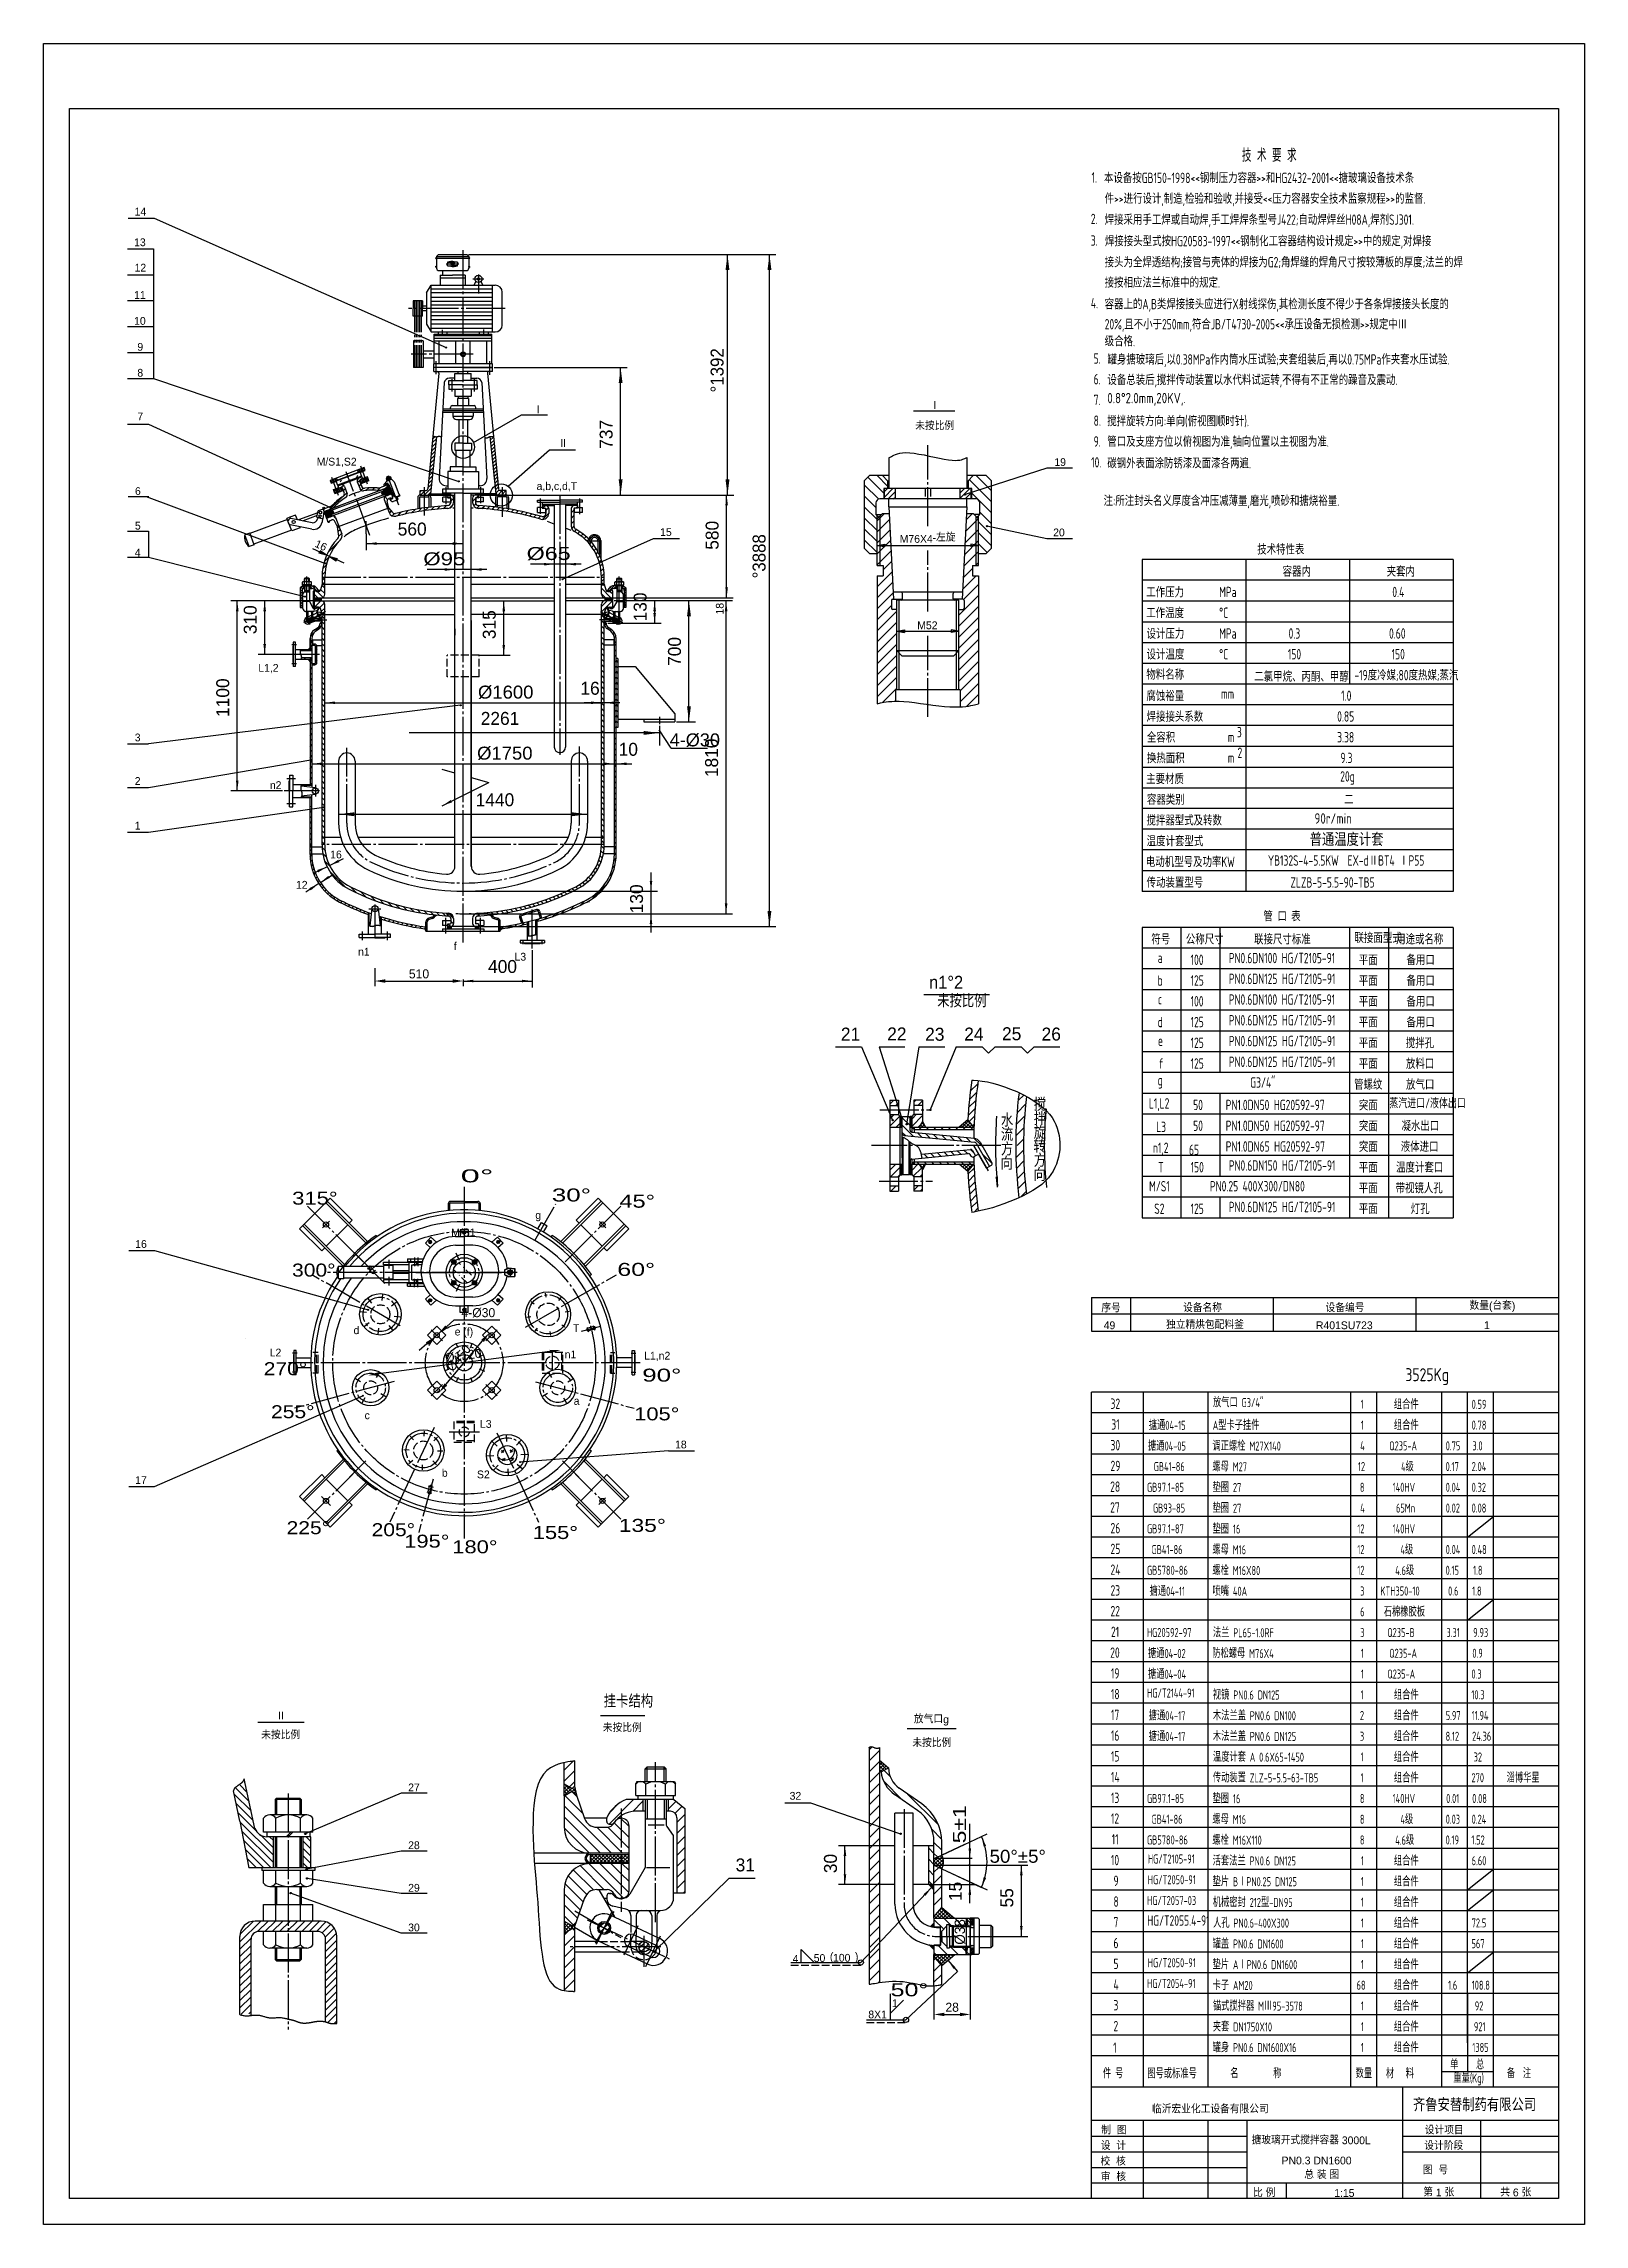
# Model space of a CAD drawing. Extents: x -10 to 10142, y -198 to 739.
# Drawn here: x 9548 to 10142, y -102 to 739 of the extents above; entities that cross this region are included whole.
import ezdxf

# ---------------------------------------------------------------- set-up
doc = ezdxf.new("R2010")
doc.units = 0
for name, pattern in [('BORDER', [17, 12, -1, 1, -1, 1, -1]), ('DASHDOT', [18, 15, -1, 1, -1]), ('DASHED', [4, 3, -1])]:
    doc.linetypes.add(name, pattern=pattern)
doc.layers.get('0').update_dxf_attribs({"color": 8, "linetype": 'CONTINUOUS'})
doc.layers.get('DEFPOINTS').update_dxf_attribs({"linetype": 'CONTINUOUS'})
for name, color, linetype in [('0-EQUIPMENT', 7, 'CONTINUOUS'), ('1', 8, 'CONTINUOUS'), ('2', 94, 'DASHDOT'), ('3', 2, 'DASHED'), ('5', 1, 'CONTINUOUS'), ('6', 1, 'BORDER'), ('70', 8, 'CONTINUOUS'), ('85', 7, 'CONTINUOUS')]:
    doc.layers.add(name, color=color, linetype=linetype)
doc.styles.add('HZTXT', font='tssdeng.shx', dxfattribs={"width": 0.8, "bigfont": 'tssdchn.shx'})
doc.styles.get("Standard").update_dxf_attribs({"font": 'cadt_en', "bigfont": 'cadt_hz'})
doc.styles.add('STYLE1', font='cadt_en.shx', dxfattribs={"bigfont": 'cadt_hz.shx'})
doc.styles.add('STYLE512', font='cadt_en.shx', dxfattribs={"width": 0.94961, "bigfont": 'cadt_hz.shx'})
doc.styles.add('STYLE514', font='cadt_en.shx', dxfattribs={"width": 1.439846, "bigfont": 'cadt_hz.shx'})
doc.styles.add('STYLE515', font='cadt_en.shx', dxfattribs={"width": 0.974868, "bigfont": 'cadt_hz.shx'})
doc.styles.add('STYLE516', font='cadt_en.shx', dxfattribs={"width": 1.319444, "bigfont": 'cadt_hz.shx'})
doc.styles.add('STYLE517', font='cadt_en.shx', dxfattribs={"width": 1.076207, "bigfont": 'cadt_hz.shx'})
doc.styles.add('STYLE526', font='cadt_en.shx', dxfattribs={"width": 1.493599, "bigfont": 'cadt_hz.shx'})
doc.styles.add('STYLE530', font='cadt_en.shx', dxfattribs={"width": 1.981314, "bigfont": 'cadt_hz.shx'})
doc.styles.add('STYLE531', font='cadt_en.shx', dxfattribs={"width": 1.439846, "bigfont": 'cadt_hz.shx'})
doc.styles.add('STYLE532', font='cadt_en.shx', dxfattribs={"width": 1.261579, "bigfont": 'cadt_hz.shx'})
doc.styles.add('STYLE533', font='cadt_en.shx', dxfattribs={"width": 1.213584, "bigfont": 'cadt_hz.shx'})
doc.styles.add('STYLE534', font='cadt_en.shx', dxfattribs={"width": 1.213584, "bigfont": 'cadt_hz.shx'})
doc.styles.add('STYLE535', font='cadt_en.shx', dxfattribs={"width": 1.213584, "bigfont": 'cadt_hz.shx'})
doc.styles.add('STYLE536', font='cadt_en.shx', dxfattribs={"width": 1.493599, "bigfont": 'cadt_hz.shx'})
doc.styles.add('STYLE537', font='cadt_en.shx', dxfattribs={"width": 1.261579, "bigfont": 'cadt_hz.shx'})
doc.styles.add('STYLE538', font='cadt_en.shx', dxfattribs={"width": 1.213584, "bigfont": 'cadt_hz.shx'})
doc.styles.add('STYLE539', font='cadt_en.shx', dxfattribs={"width": 1.259578, "bigfont": 'cadt_hz.shx'})
doc.styles.add('STYLE540', font='cadt_en.shx', dxfattribs={"width": 1.261722, "bigfont": 'cadt_hz.shx'})
doc.styles.add('STYLE541', font='cadt_en.shx', dxfattribs={"width": 1.341688, "bigfont": 'cadt_hz.shx'})
doc.styles.add('STYLE542', font='cadt_en.shx', dxfattribs={"width": 1.281942, "bigfont": 'cadt_hz.shx'})
doc.styles.add('STYLE543', font='cadt_en.shx', dxfattribs={"width": 1.065085, "bigfont": 'cadt_hz.shx'})
doc.styles.add('STYLE544', font='cadt_en.shx', dxfattribs={"width": 1.065085, "bigfont": 'cadt_hz.shx'})
doc.styles.add('STYLE545', font='cadt_en.shx', dxfattribs={"width": 1.359855, "bigfont": 'cadt_hz.shx'})
doc.styles.add('STYLE546', font='cadt_en.shx', dxfattribs={"width": 1.267812, "bigfont": 'cadt_hz.shx'})
doc.styles.add('STYLE547', font='cadt_en.shx', dxfattribs={"width": 1.213584, "bigfont": 'cadt_hz.shx'})
doc.styles.add('STYLE548', font='cadt_en.shx', dxfattribs={"width": 1.311643, "bigfont": 'cadt_hz.shx'})
doc.styles.add('STYLE549', font='cadt_en.shx', dxfattribs={"width": 0.9717, "bigfont": 'cadt_hz.shx'})
doc.styles.add('STYLE550', font='cadt_en.shx', dxfattribs={"width": 0.972087, "bigfont": 'cadt_hz.shx'})
doc.styles.add('STYLE551', font='cadt_en.shx', dxfattribs={"width": 1.044319, "bigfont": 'cadt_hz.shx'})
doc.dimstyles.get("Standard").update_dxf_attribs({"dimtxt": 3.5, "dimasz": 4, "dimexe": 2, "dimexo": 0, "dimgap": 1, "dimtad": 1, "dimtoh": 1, "dimdec": 4, "dimzin": 0, "dimtxsty": 'STANDARD', "dimcen": 0, "dimazin": 3, "dimtfac": 1, "dimtdec": 4, "dimtmove": 0, "dimatfit": 3, "dimtolj": 1, "dimtzin": 0})

msp = doc.modelspace()

# ---------------------------------------------------------------- texts
at = {"color": 7, "style": 'STYLE1', "width": 1.003}
for s, p in [('14', (9583.15059, 672.67535)), ('13', (9582.97002, 660.84157)), ('12', (9583.15059, 651.05997)), ('11', (9582.97002, 640.52385)), ('10', (9582.97002, 630.52385)), ('9', (9584.22002, 620.52385)), ('8', (9584.22002, 610.52385)), ('7', (9584.22002, 593.68075)), ('6', (9583.3021, 564.88996)), ('5', (9583.28275, 551.54721)), ('15', (9785.76261, 549.08942)), ('M76X4', (9878.13051, 546.46354)), ('-左旋', (9890.81029, 546.9813)), ('20', (9937.29974, 548.95626)), ('4', (9583.22002, 541.14677)), ('M52', (9884.88927, 513.13792)), ('3', (9583.22002, 469.88618)), ('2', (9583.22002, 453.08673)), ('1', (9583.22002, 435.87926)), ('n1', (9669.31421, 387.26714)), ('f', (9706.23302, 389.45093)), ('L3', (9729.64147, 385.33249)), ('16', (9583.3927, 274.52748)), ('M/S1', (9705.21455, 279.01636)), ('d', (9667.58043, 241.27531)), ('T', (9752.18228, 242.11143)), ('L2', (9635.25052, 232.67783)), ('L1,n2', (9779.60596, 231.46401)), ('c', (9671.83706, 208.47371)), ('a', (9752.46046, 214.03796)), ('L3', (9716.30939, 205.1586)), ('18', (9791.52804, 197.21802)), ('17', (9583.3927, 183.48374)), ('b', (9701.61929, 186.27091)), ('S2', (9715.16197, 185.68867)), ('放气口g', (9883.58876, 91.2284)), ('32', (9835.69793, 61.73737)), ('4', (9836.85169, -1.10115)), ('50', (9844.98566, -0.82311)), ('(', (9851.20098, -0.21177)), ('100', (9852.42366, -0.72122)), (')', (9860.88057, -0.21177)), ('1', (9875.15206, -18.26661)), ('8X1', (9866.02922, -22.57959))]:
    msp.add_text(s, height=3, dxfattribs=at).set_placement(p)
at = {"color": 7, "style": 'STYLE1'}
for s, p in [('未按比例', (9884.11795, 589.96002)), ('M/S1,S2', (9653.37103, 576.24317)), ('19', (9937.77115, 576.07077)), ('a,b,c,d,T', (9738.148, 566.82408)), ('L1,2', (9630.86362, 496.71096)), ('n2', (9635.31247, 451.50154)), ('16', (9658.56766, 424.75577)), ('12', (9645.39866, 413.06877)), ('g', (9737.65798, 285.71736)), ('序号', (9955.876, 249.77172)), ('设备名称', (9987.38367, 249.84709)), ('设备编号', (10042.3165, 249.84709)), ('数量(台套)', (10097.8107, 250.70938)), ('e (f)', (9706.56808, 240.74886)), ('49', (9956.78839, 243.20156)), ('独立精烘包配料釜', (9980.81597, 243.32917)), ('R401SU723', (10038.61732, 243.20156)), ('1', (10103.38415, 243.20156)), ('n1', (9748.99408, 231.95883)), ('未按比例', (9631.98072, 85.10447)), ('未按比例', (9763.67739, 87.87954)), ('未按比例', (9882.99657, 82.06742)), ('27', (9688.63331, 64.97725)), ('28', (9688.63331, 42.6768)), ('29', (9688.63331, 26.26897)), ('30', (9688.63331, 10.98113)), ('制  图', (9955.81989, -67.28243)), ('设计项目', (10080.56376, -67.28243)), ('设  计', (9955.68017, -73.28243)), ('设计阶段', (10080.37323, -73.28243)), ('校  核', (9955.56142, -79.31924)), ('审  核', (9955.65477, -85.28243)), ('PN0.3 DN1600', (10025.36129, -78.9116)), ('总 装 图', (10034.09329, -84.4516)), ('图  号', (10079.82589, -82.66563)), ('比 例', (10014.36417, -91.43113)), ('1:15', (10045.65803, -91.43959)), ('第 1 张', (10079.97711, -91.21286)), ('共 6 张', (10109.6654, -91.21346))]:
    msp.add_text(s, height=3, dxfattribs=at).set_placement(p)
at = {"color": 7, "style": 'STYLE1', "width": 1.003}
for s, rotation, p in [('16', 335.21765634, (9652.36314, 545.03627)), ('18', 90, (9810.26506, 518.80477))]:
    msp.add_text(s, height=3, rotation=rotation, dxfattribs=at).set_placement(p)
at = {"color": 7, "char_height": 5, "attachment_point": 7}
for s, insert, style in [('4-%%c30', (9789.43718, 467.76057), 'STYLE551'), ('0%%d', (9708.88024, 299.74334), 'STYLE530'), ('315%%d', (9643.91034, 291.14222), 'STYLE546'), ('30%%d', (9744.01848, 292.37016), 'STYLE536'), ('45%%d', (9770.06124, 289.96996), 'STYLE545'), ('300%%d', (9643.85902, 263.41594), 'STYLE535'), ('60%%d', (9769.26123, 263.67369), 'STYLE531'), ('270%%d', (9632.94622, 225.38722), 'STYLE534'), ('90%%d', (9778.88516, 222.9001), 'STYLE526'), ('255%%d', (9635.76508, 208.79409), 'STYLE533'), ('105%%d', (9775.77115, 207.96201), 'STYLE532'), ('225%%d', (9641.7494, 164.0664), 'STYLE547'), ('205%%d', (9674.5274, 163.2915), 'STYLE538'), ('135%%d', (9769.86387, 164.95984), 'STYLE548'), ('195%%d', (9687.14169, 158.87527), 'STYLE539'), ('180%%d', (9705.645, 156.6984), 'STYLE540'), ('155%%d', (9736.67471, 162.19911), 'STYLE537'), ('50%%d', (9874.63835, -14.15687), 'STYLE514')]:
    msp.add_mtext(s, dxfattribs=dict(at, insert=insert, style=style))
at = {"color": 7, "insert": (9903.46317, 5.82285), "char_height": 4, "attachment_point": 7, "rotation": 90, "style": 'STYLE515'}
msp.add_mtext('%%c38', dxfattribs=at)
at = {"layer": '0-EQUIPMENT', "style": 'HZTXT', "width": 0.7}
for s, height, p in [('技 术 要 求', 5, (10010.06885, 693.38881)), ('本设备按GB150-1998<<钢制压力容器>>和HG2432-2001<<搪玻璃设备技术条', 4, (9956.88799, 685.17493)), ('1.', 4, (9952.0925, 685.34943)), ('件>>进行设计,制造,检验和验收,并接受<<压力容器安全技术监察规程>>的监督.', 4, (9957.17399, 677.19693)), ('2.', 4, (9951.81907, 669.34943)), ('焊接采用手工焊或自动焊,手工焊焊条型号J422;自动焊焊丝H08A,焊剂SJ301.', 4, (9957.15099, 669.08293)), ('3.', 4, (9951.81907, 661.02923)), ('焊接接头型式按HG20583-1997<<钢制化工容器结构设计规定>>中的规定,对焊接', 4, (9957.26199, 660.82173)), ('接头为全焊透结构;接管与壳体的焊接为G2;角焊缝的焊角尺寸按较薄板的厚度;法兰的焊', 4, (9957.14899, 652.67873)), ('接按相应法兰标准中的规定.', 4, (9957.14899, 644.84073)), ('4.', 4, (9951.81907, 636.90197)), ('容器上的A,B类焊接接头应进行X射线探伤,其检测长度不得少于各条焊接接头长度的', 4, (9957.14899, 636.51447)), ('20%,且不小于250mm,符合JB/T4730-2005<<承压设备无损检测>>规定中Ⅲ', 4, (9957.15699, 628.74447)), ('级合格.', 4, (9957.15699, 622.24447)), ('5.', 4, (9952.90679, 615.52489)), ('罐身搪玻璃后,以0.38MPa作内筒水压试验;夹套组装后,再以0.75MPa作夹套水压试验.', 4, (9958.22871, 615.17939)), ('6.', 4, (9952.90679, 607.54789)), ('设备总装后,搅拌传动装置以水代料试运转,不得有不正常的躁音及震动.', 4, (9958.20571, 607.29939)), ('7.', 4, (9952.90679, 599.54789)), ('8.', 4, (9952.90679, 591.54789)), ('搅拌旋转方向:单向(俯视图顺时针).', 4, (9958.15271, 591.39639)), ('9.', 4, (9952.90679, 583.54789)), ('管口及支座方位以俯视图为准,轴向位置以主视图为准.', 4, (9958.16371, 583.48439)), ('10.', 4, (9951.93371, 575.47743)), ('碳钢外表面涂防锈漆及面漆各两遍.', 4, (9958.16371, 575.17939)), ('注:所注封头名义厚度含冲压减薄量,磨光,喷砂和搪烧裕量.', 4, (9956.74312, 560.6851)), ('技术特性表', 4, (10015.94704, 541.90595)), ('工作压力', 4, (9973.18735, 525.42398)), ('容器内', 4, (10025.78266, 533.42398)), ('夹套内', 4, (10065.8559, 533.40445)), ('工作温度', 4, (9973.18735, 517.42398)), ('%%DC ', 4, (10001.29354, 517.49132, -0.37764)), ('MPa', 4, (10001.29354, 525.49132)), ('0.4', 4, (10068.04611, 525.49132)), ('设计压力', 4, (9973.30453, 509.40445)), ('MPa', 4, (10001.29354, 509.49132)), ('0.3', 4, (10028.04611, 509.49132)), ('0.60', 4, (10066.78093, 509.49132)), ('设计温度', 4, (9973.30453, 501.42398)), ('%%DC ', 4, (10001.29354, 501.49132, -0.37764)), ('150', 4, (10027.77267, 501.49132)), ('150', 4, (10067.77267, 501.49132)), ('物料名称', 4, (9973.21709, 493.64348)), ('二氯甲烷、丙酮、甲醇', 4, (10014.83223, 492.87352)), ('-19度冷媒;80度热媒;蒸汽', 4, (10053.42392, 493.42398)), ('腐蚀裕量', 4, (9973.24594, 485.40445)), ('mm', 4, (10002.04655, 486.27257)), ('1.0', 4, (10048.31954, 485.49132)), ('焊接接头系数', 4, (9973.30453, 477.42398)), ('0.85', 4, (10046.78093, 477.49132)), ('全容积', 4, (9973.42172, 469.42398)), ('m', 4, (10004.63738, 469.57557)), ('3', 4, (10008.15849, 471.45282)), ('3.38', 4, (10046.78093, 469.49132)), ('换热面积', 4, (9973.42172, 461.42398)), ('m', 4, (10004.63738, 461.57557)), ('2', 4, (10008.37949, 463.50182)), ('9.3', 4, (10048.04611, 461.49132)), ('主要材质', 4, (9973.15805, 453.38492)), ('20g', 4, (10047.96943, 454.37041)), ('容器类别', 4, (9973.42172, 445.42398)), ('二', 4, (10049.50785, 445.48257)), ('搅拌器型式及转数', 4, (9973.24594, 437.42398)), ('温度计套型式', 4, (9973.33383, 429.42398)), ('电动机型号及功率KW', 4, (9973.04086, 421.42398)), ('传动装置型号', 4, (9973.30453, 413.44351)), ('ZLZB-5-5.5-90-TB5', 4, (10028.79552, 413.49132)), ('管 口 表', 4, (10018.39152, 400.44945)), ('符号', 4, (9975.13793, 391.5678)), ('公称尺寸', 4, (9988.45729, 391.58733)), ('联接尺寸标准', 4, (10014.74809, 391.5678)), ('联接面型式', 4, (10053.48329, 392.1013)), ('用途或名称', 4, (10069.52817, 391.58733)), ('a', 4, (9977.59795, 384.43593)), ('100', 4, (9990.27267, 383.65468)), ('PN0.6DN100 HG/T2105-91', 4, (10005.01243, 384.31758)), ('平面', 4, (10055.13793, 383.5678)), ('备用口', 4, (10073.48774, 383.58733)), ('b', 4, (9977.59795, 375.65468)), ('125', 4, (9990.27267, 375.65468)), ('PN0.6DN125 HG/T2105-91', 4, (10005.01243, 376.31758)), ('平面', 4, (10055.13793, 375.5678)), ('备用口', 4, (10073.48774, 375.58733)), ('c', 4, (9977.66631, 368.43593)), ('100', 4, (9990.27267, 367.65468)), ('PN0.6DN100 HG/T2105-91', 4, (10005.01243, 368.31758)), ('平面', 4, (10055.13793, 367.5678)), ('备用口', 4, (10073.48774, 367.58733)), ('d', 4, (9977.59795, 359.65468)), ('125', 4, (9990.27267, 359.65468)), ('PN0.6DN125 HG/T2105-91', 4, (10005.01243, 360.31758)), ('平面', 4, (10055.13793, 359.5678)), ('备用口', 4, (10073.48774, 359.58733)), ('e', 4, (9977.66631, 352.43593)), ('125', 4, (9990.27267, 351.65468)), ('PN0.6DN125 HG/T2105-91', 4, (10005.01243, 352.31758)), ('平面', 4, (10055.13793, 351.5678)), ('搅拌孔', 4, (10073.22406, 351.54827)), ('f', 4, (9978.07646, 343.65468)), ('125', 4, (9990.27267, 343.65468)), ('PN0.6DN125 HG/T2105-91', 4, (10005.01243, 344.31758)), ('平面', 4, (10055.13793, 343.5678)), ('放料口', 4, (10073.3266, 343.5678)), ('g', 4, (9977.59795, 337.21718)), ('G3/4"', 4, (10013.27278, 336.31758)), ('管螺纹', 4, (10053.3266, 335.5678)), ('放气口', 4, (10073.34125, 335.5678)), ('L1,L2', 4, (9974.18404, 328.28181)), ('50', 4, (9991.26441, 327.65468)), ('PN1.0DN50 HG20592-97', 4, (10003.82202, 327.65468)), ('突面', 4, (10055.15258, 327.54827)), ('蒸汽进口/液体出口', 3.8, (10066.90132, 328.40518)), ('L3', 4, (9976.99719, 319.21761)), ('50', 4, (9991.26441, 319.65468)), ('PN1.0DN50 HG20592-97', 4, (10003.82662, 319.65468)), ('突面', 4, (10055.15258, 319.54827)), ('凝水出口', 4, (10071.58852, 319.58733)), ('n1,2', 4, (9975.76503, 311.15841)), ('65', 4, (9989.65473, 310.37589)), ('PN1.0DN65 HG20592-97', 4, (10003.82662, 311.65468)), ('突面', 4, (10055.15258, 311.54827)), ('液体进口', 4, (10071.29555, 311.5678)), ('T', 4, (9977.80303, 303.65468)), ('150', 4, (9990.27267, 303.65468)), ('PN0.6DN150 HG/T2105-91', 4, (10005.01243, 304.31758)), ('平面', 4, (10055.13793, 303.5678)), ('温度计套口', 4, (10069.49887, 303.58733)), ('M/S1', 4, (9974.27683, 296.31758)), ('PN0.25 400X300/DN80', 4, (9997.75188, 296.31758)), ('平面', 4, (10055.13793, 295.5678)), ('带视镜人孔', 4, (10069.29379, 295.58733)), ('S2', 4, (9976.26441, 287.65468)), ('125', 4, (9990.27267, 287.65468)), ('PN0.6DN125 HG/T2105-91', 4, (10005.01243, 288.31758)), ('平面', 4, (10055.13793, 287.5678)), ('灯孔', 4, (10075.13793, 287.5678)), ('32', 4, (9959.40268, 212.46031)), ('放气口 G3/4"', 3.5, (9998.89472, 213.12321)), ('1', 3.5, (10055.82701, 212.46031)), ('组合件', 3.5, (10068.65705, 212.37343)), ('0.59', 3.5, (10098.63203, 212.46031)), ('31', 4, (9959.71029, 204.46031)), ('搪通04-15', 3.5, (9974.16739, 204.37343)), ('A型卡子挂件', 3.5, (9998.81793, 204.37343)), ('1', 3.5, (10055.94305, 204.46031)), ('组合件', 3.5, (10068.65705, 204.37343)), ('0.78', 3.5, (10098.63065, 204.46031)), ('30', 4, (9959.40268, 196.46031)), ('搪通04-05', 3.5, (9973.86028, 196.37343)), ('调正螺栓 M27X140', 3.5, (9998.71018, 196.37343)), ('4', 3.5, (10055.66879, 196.46031)), ('Q235-A', 3.5, (10066.8746, 196.46031)), ('0.75', 3.5, (10088.6354, 196.46031)), ('3.0', 3.5, (10098.91904, 196.46031)), ('29', 4, (9959.40268, 188.46031)), ('GB41-86', 3.5, (9976.06829, 188.46031)), ('螺母 M27', 3.5, (9998.65141, 188.39296)), ('12', 3.5, (10054.79391, 188.46031)), ('4级', 3.5, (10071.41838, 188.37781)), ('0.17', 3.5, (10088.59797, 188.46031)), ('2.04', 3.5, (10098.64318, 188.46031)), ('28', 4, (9959.28839, 180.46031)), ('GB97.1-85', 3.5, (9973.4754, 180.46031)), ('垫圈 27', 3.5, (9998.73957, 180.37343)), ('8', 3.5, (10055.55357, 180.46031)), ('140HV', 3.5, (10068.17875, 180.46031)), ('0.04', 3.5, (10088.63087, 180.46031)), ('0.32', 3.5, (10098.63128, 180.46031)), ('27', 4, (9959.28839, 172.46031)), ('26', 4, (9959.40268, 164.46031)), ('GB93-85', 3.5, (9975.75975, 172.46031)), ('垫圈 27', 3.5, (9998.73957, 172.37343)), ('垫圈 16', 3.5, (9998.73957, 164.37343)), ('4', 3.5, (10055.66879, 172.46031)), ('65Mn', 3.5, (10069.48141, 172.46031)), ('0.02', 3.5, (10088.63468, 172.46031)), ('0.08', 3.5, (10098.63468, 172.46031)), ('25', 4, (9959.40268, 156.46031)), ('GB97.1-87', 3.5, (9973.4751, 164.46031)), ('GB41-86', 3.5, (9975.22941, 156.46031)), ('螺母 M16', 3.5, (9998.65141, 156.39296)), ('12', 3.5, (10054.56183, 164.46031)), ('12', 3.5, (10054.56183, 156.46031)), ('140HV', 3.5, (10068.17875, 164.46031)), ('4级', 3.5, (10071.15873, 156.37781)), ('0.04', 3.5, (10088.63065, 156.46031)), ('0.48', 3.5, (10098.63065, 156.46031)), ('24', 4, (9959.40268, 148.46031)), ('GB5780-86', 3.5, (9973.47578, 148.46031)), ('螺栓 M16X80', 3.5, (9998.65141, 148.37343)), ('12', 3.5, (10054.56183, 148.46031)), ('4.6级', 3.5, (10069.1693, 148.37781)), ('0.15', 3.5, (10088.58692, 148.46031)), ('1.8', 3.5, (10099.19329, 148.46031)), ('23', 4, (9959.40268, 140.46031)), ('搪通04-11', 3.5, (9974.47449, 140.37343)), ('喷嘴 40A', 3.5, (9998.73957, 140.37343)), ('3', 3.5, (10055.66879, 140.46031)), ('KTH350-10', 3.5, (10063.47511, 140.46031)), ('0.6', 3.5, (10089.55388, 140.46031)), ('1.8', 3.5, (10098.84352, 140.46031)), ('22', 4, (9959.40268, 132.46031)), ('6', 3.5, (10055.66879, 132.46031)), ('石棉橡胶板', 3.5, (10064.75906, 132.39296)), ('21', 4, (9959.59601, 124.46031)), ('HG20592-97', 3.5, (9973.44605, 124.46031)), ('法兰 PL65-1.0RF', 3.5, (9998.85711, 124.37343)), ('3', 3.5, (10055.66879, 124.46031)), ('Q235-B', 3.5, (10066.12128, 124.46031)), ('3.31', 3.5, (10088.90217, 124.46031)), ('9.93', 3.5, (10099.23504, 124.46031)), ('20', 4, (9959.28839, 116.46031)), ('搪通04-02', 3.5, (9973.86028, 116.37343)), ('防松螺母 M76X4', 3.5, (9998.62203, 116.37343)), ('1', 3.5, (10055.94305, 116.46031)), ('Q235-A', 3.5, (10066.8746, 116.46031)), ('0.9', 3.5, (10098.91904, 116.46031)), ('19', 4, (9959.56183, 108.46031)), ('搪通04-04', 3.5, (9973.86028, 108.37343)), ('1', 3.5, (10055.94305, 108.46031)), ('Q235-A', 3.5, (10066.15557, 108.46031)), ('0.3', 3.5, (10098.55952, 108.46031)), ('18', 4, (9959.56183, 100.46031)), ('HG/T2144-91', 3.5, (9973.52271, 101.12321)), ('视镜 PN0.6 DN125', 3.5, (9998.85711, 100.37343)), ('1', 3.5, (10055.82701, 100.46031)), ('组合件', 3.5, (10068.65705, 100.37343)), ('10.3', 3.5, (10098.52104, 100.46031)), ('17', 4, (9959.56183, 92.46031)), ('搪通04-17', 3.5, (9974.14559, 92.37343)), ('木法兰盖 PN0.6 DN100', 3.5, (9998.87266, 92.37343)), ('2', 3.5, (10055.55357, 92.46031)), ('组合件', 3.5, (10068.65705, 92.37343)), ('5.97', 3.5, (10088.63708, 92.46031)), ('11.94', 3.5, (10098.63081, 92.46031)), ('16', 4, (9959.56183, 84.46031)), ('搪通04-17', 3.5, (9974.14559, 84.37343)), ('木法兰盖 PN0.6 DN125', 3.5, (9998.87266, 84.37343)), ('3', 3.5, (10055.55357, 84.46031)), ('组合件', 3.5, (10068.65705, 84.37343)), ('8.12', 3.5, (10088.58924, 84.46031)), ('24.36', 3.5, (10098.80149, 84.46031)), ('15', 4, (9959.56183, 76.46031)), ('温度计套 A 0.6X65-1450', 3.5, (9998.8782, 76.39296)), ('1', 3.5, (10055.82701, 76.46031)), ('组合件', 3.5, (10068.65705, 76.37343)), ('32', 3.5, (10099.40268, 76.46031)), ('14', 4, (9959.56183, 68.46031)), ('传动装置 ZLZ-5-5.5-63-TB5', 3.5, (9998.86005, 68.41249)), ('1', 3.5, (10055.82701, 68.46031)), ('组合件', 3.5, (10068.65705, 68.37343)), ('270', 3.5, (10098.5731, 68.46031)), ('淄博华星', 3.5, (10112.11549, 68.39296)), ('13', 4, (9959.56183, 60.46031)), ('GB97.1-85', 3.5, (9973.47537, 60.46031)), ('垫圈 16', 3.5, (9998.73957, 60.37343)), ('8', 3.5, (10055.55357, 60.46031)), ('140HV', 3.5, (10068.17875, 60.46031)), ('0.01', 3.5, (10088.80028, 60.46031)), ('0.08', 3.5, (10098.8444, 60.46031)), ('12', 4, (9959.56183, 52.46031)), ('GB41-86', 3.5, (9975.22941, 52.46031)), ('螺母 M16', 3.5, (9998.65141, 52.39296)), ('8', 3.5, (10055.55357, 52.46031)), ('4级', 3.5, (10071.15873, 52.37781)), ('0.03', 3.5, (10088.63087, 52.46031)), ('0.24', 3.5, (10098.63087, 52.46031)), ('11', 4, (9959.86944, 44.46031)), ('GB5780-86', 3.5, (9973.4829, 44.46031)), ('螺栓 M16X110', 3.5, (9998.65141, 44.37343)), ('8', 3.5, (10055.55357, 44.46031)), ('4.6级', 3.5, (10069.1693, 44.37781)), ('0.19', 3.5, (10088.58905, 44.46031)), ('1.52', 3.5, (10098.5208, 44.46031)), ('10', 4, (9959.56183, 36.46031)), ('HG/T2105-91', 3.5, (9973.81566, 37.12321)), ('活套法兰 PN0.6 DN125', 3.5, (9998.78412, 36.37343)), ('1', 3.5, (10055.94305, 36.46031)), ('组合件', 3.5, (10068.65705, 36.37343)), ('6.60', 3.5, (10098.63086, 36.46031)), ('9', 4, (9960.55357, 28.46031)), ('HG/T2050-91', 3.5, (9973.79483, 29.12321)), ('垫片 BⅠPN0.25 DN125', 3.5, (9998.74979, 28.37343)), ('1', 3.5, (10055.94305, 28.46031)), ('组合件', 3.5, (10068.65705, 28.37343)), ('8', 4, (9960.55357, 20.46031)), ('HG/T2057-03', 3.5, (9973.52133, 21.12321)), ('HG/T2055.4-91', 4, (9973.57038, 13.12321)), ('机械密封 212型-DN95', 3.5, (9998.82772, 20.37343)), ('1', 3.5, (10055.94305, 20.46031)), ('组合件', 3.5, (10068.65705, 20.37343)), ('7', 4, (9960.55357, 12.46031)), ('6', 4, (9960.55357, 4.46031)), ('人孔 PN0.6-400X300', 3.5, (9998.95252, 12.39296)), ('1', 3.5, (10055.94305, 12.46031)), ('组合件', 3.5, (10068.65705, 12.37343)), ('72.5', 3.5, (10098.63086, 12.46031)), ('5', 4, (9960.55357, -3.53969)), ('HG/T2050-91', 3.5, (9973.79483, -2.87679)), ('罐盖 PN0.6 DN1600', 3.5, (9998.76895, 4.3539)), ('垫片 AⅠPN0.6 DN1600', 3.5, (9998.76734, -3.62657)), ('1', 3.5, (10055.94305, 4.46031)), ('组合件', 3.5, (10068.65705, 4.37343)), ('组合件', 3.5, (10068.65705, -3.62657)), ('567', 3.5, (10098.58357, 4.46031)), ('4', 4, (9960.55357, -11.53969)), ('HG/T2054-91', 3.5, (9973.52733, -10.87679)), ('卡子 AM20', 3.5, (9998.76895, -11.62657)), ('68', 3.5, (10054.27998, -11.53969)), ('1', 3.5, (10055.94305, -3.53969)), ('组合件', 3.5, (10068.65705, -11.62657)), ('1.6', 3.5, (10089.54126, -11.53969)), ('108.8', 3.5, (10098.66363, -11.53969)), ('3', 4, (9960.55357, -19.53969)), ('锚式搅拌器 MⅢ95-3578', 3.5, (9998.90472, -19.60704)), ('1', 3.5, (10055.94305, -19.53969)), ('组合件', 3.5, (10068.65705, -19.62657)), ('92', 3.5, (10099.82177, -19.53969)), ('2', 4, (9960.55357, -27.53969)), ('夹套 DN1750X10', 3.5, (9998.82772, -27.62657)), ('1', 3.5, (10055.94305, -27.53969)), ('组合件', 3.5, (10068.65705, -27.62657)), ('921', 3.5, (10099.50129, -27.53969)), ('1', 4, (9960.41753, -35.90119)), ('罐身 PN0.6 DN1600X16', 3.5, (9998.76895, -35.60704)), ('1', 3.5, (10055.94305, -35.53969)), ('组合件', 3.5, (10068.65705, -35.62657)), ('1385', 3.5, (10098.89218, -35.53969)), ('件 号', 3.5, (9956.48658, -45.62657)), ('图号或标准号', 3.5, (9973.57578, -45.6461)), ('名         称', 3.5, (10005.5546, -45.60704)), ('数量', 3.5, (10053.91027, -45.60704)), ('材   料', 3.5, (10065.59196, -45.62657)), ('单', 3.5, (10090.31718, -42.21286)), ('总', 3.5, (10100.30478, -42.21286)), ('备  注', 3.5, (10112.22335, -45.60704)), ('重量(Kg)', 3.5, (10091.59344, -47.36336))]:
    msp.add_text(s, height=height, dxfattribs=at).set_placement(p)
at = {"layer": '0-EQUIPMENT', "color": 4, "style": 'HZTXT', "width": 0.7}
msp.add_text('YB132S-4-5.5KW  EX-dⅡBT4 ⅠP55', height=4, dxfattribs=at).set_placement((10020.07804, 421.95013))
at = {"layer": '0-EQUIPMENT', "insert": (9958.16371, 599.34239), "char_height": 4, "attachment_point": 7, "style": 'HZTXT'}
msp.add_mtext('0.8%%d2.0mm,20KV,.', dxfattribs=at)
at = {"layer": '0-EQUIPMENT', "color": 4, "attachment_point": 7, "style": 'HZTXT'}
for s, insert, char_height in [('90r/min', (10038.05566, 438.15422), 4), ('3525Kg', (10073.10466, 221.63275), 5)]:
    msp.add_mtext(s, dxfattribs=dict(at, insert=insert, char_height=char_height))
at = {"layer": '1', "color": 7, "style": 'STYLE1'}
for s, p in [('Ⅰ', (9736.84203, 596.08039)), ('Ⅰ', (9889.79538, 597.79193)), ('Ⅱ', (9746.50029, 583.09534)), ('Ⅱ', (9637.74792, 92.38327)), ('临沂宏业化工设备有限公司', (9975.40175, -59.13497))]:
    msp.add_text(s, height=3, dxfattribs=at).set_placement(p)
at = {"layer": '1', "color": 7, "style": 'STYLE1', "width": 0.997649}
msp.add_text('搪玻璃开式搅拌容器 3000L', height=3, dxfattribs=at).set_placement((10013.8144, -71.12101))

# ---------------------------------------------------------------- blocks, each defined once
blk = doc.blocks.new('*U1')
for p, q in [((6942.57, 372.26), (6967.79, 372.26)), ((6918.45, 352.09), (6930.47, 323.81)), ((6925.27, 352.09), (6933.9, 324.85)), ((6940.6, 352.09), (6935.89, 322.2)), ((6955.02, 352.09), (6945, 327.72)), ((6965.02, 352.09), (6967.52, 349.59)), ((6967.52, 349.59), (6970.02, 352.09)), ((6980.02, 352.09), (6982.52, 349.59)), ((6982.52, 349.59), (6985.02, 352.09)), ((6960.44, 334.96), (6963.32, 337.84)), ((6960.98, 339.2), (6961.69, 339.19)), ((6961.69, 339.19), (6963.31, 339.08)), ((6963.31, 339.08), (6965.08, 338.87)), ((6965.08, 338.87), (6967.02, 338.55)), ((6967.02, 338.55), (6969.1, 338.08)), ((6969.1, 338.08), (6971.32, 337.46)), ((6971.32, 337.46), (6973.63, 336.69)), ((6973.63, 336.69), (6975.99, 335.79)), ((6929.47, 330.01), (6930.93, 331.47)), ((6931.76, 329.47), (6932.72, 330.43)), ((6938.72, 330.78), (6939.41, 331.47)), ((6940.24, 329.47), (6941.97, 331.2)), ((6959.59, 325.63), (6962.29, 328.33)), ((6959.81, 328.68), (6962.57, 331.44)), ((6960.09, 331.79), (6962.91, 334.61)), ((6975.99, 335.79), (6978.35, 334.79)), ((6978.35, 334.79), (6980.65, 333.69)), ((6978.46, 326.68), (6981.77, 329.99)), ((6978.9, 331.36), (6981.03, 333.49)), ((6980.65, 333.69), (6982.86, 332.52)), ((6982.86, 332.52), (6984.91, 331.29)), ((6984.91, 331.29), (6986.77, 330.03)), ((6986.77, 330.03), (6988.39, 328.74)), ((6988.39, 328.74), (6989.79, 327.44)), ((6989.65, 328.15), (6989.3, 324.09)), ((6929.47, 324.36), (6931.08, 325.97)), ((6929.47, 321.53), (6933.31, 325.37)), ((6931.87, 321.1), (6933.47, 322.7)), ((6933.47, 324.82), (6933.87, 325.22)), ((6933.47, 324.11), (6934.22, 324.86)), ((6934.22, 324.03), (6933.47, 324.78)), ((6933.47, 323.41), (6934.22, 324.16)), ((6934.22, 323.32), (6933.47, 324.07)), ((6933.47, 322.7), (6934.22, 323.45)), ((6934.22, 322.62), (6933.47, 323.37)), ((6933.47, 321.99), (6934.22, 322.74)), ((6934.22, 321.91), (6933.47, 322.66)), ((6933.47, 321.28), (6934.22, 322.03)), ((6934.22, 321.2), (6933.47, 321.95)), ((6933.61, 321.1), (6933.47, 321.24)), ((6934.22, 324.74), (6933.73, 325.22)), ((6933.99, 321.1), (6934.22, 321.33)), ((6937.22, 321.74), (6934.22, 324.74)), ((6938.57, 317.55), (6934.22, 321.91)), ((6937.22, 324.57), (6936.56, 325.22)), ((6937.22, 325.03), (6937.41, 325.22)), ((6937.22, 324.33), (6937.97, 325.08)), ((6937.97, 323.82), (6937.22, 324.57)), ((6937.22, 323.62), (6937.97, 324.37)), ((6937.97, 323.11), (6937.22, 323.86)), ((6937.22, 322.91), (6937.97, 323.66)), ((6937.97, 322.4), (6937.22, 323.15)), ((6937.22, 322.21), (6937.97, 322.96)), ((6937.97, 321.69), (6937.22, 322.44)), ((6937.22, 321.5), (6937.97, 322.25)), ((6937.86, 321.1), (6937.22, 321.74)), ((6937.97, 324.52), (6937.27, 325.22)), ((6937.52, 321.1), (6937.97, 321.54)), ((6937.97, 324.37), (6939.57, 325.97)), ((6937.97, 321.54), (6941.97, 325.54)), ((6938.1, 320.97), (6938.23, 321.1)), ((6938.45, 320.61), (6938.84, 321)), ((6938.84, 320.82), (6938.56, 321.1)), ((6938.81, 320.26), (6938.84, 320.3, 1)), ((6940.35, 321.1), (6941.22, 321.96)), ((6941.56, 320.22), (6940.68, 321.1)), ((6941.22, 321.96), (6942.17, 322.91)), ((6942.1, 321.1), (6941.22, 321.97)), ((6942.81, 321.8), (6941.74, 322.87)), ((6941.77, 321.1), (6942.69, 322.02)), ((6943.18, 321.1), (6943.2, 321.12)), ((6944.39, 320.22), (6943.51, 321.1)), ((6947.22, 320.22), (6946.34, 321.1)), ((6950.04, 320.22), (6949.17, 321.1)), ((6952.87, 320.22), (6952, 321.1)), ((6955.7, 320.22), (6954.83, 321.1)), ((6956.24, 321.1), (6956.19, 321.15)), ((6957.65, 321.1), (6956.96, 321.8)), ((6957.32, 321.1), (6959.79, 323.56)), ((6958.53, 320.22), (6957.65, 321.1)), ((6959.07, 321.1), (6957.73, 322.44)), ((6960.48, 321.1), (6958.5, 323.09)), ((6958.74, 321.1), (6960.43, 322.8)), ((6961.66, 321.34), (6959.26, 323.73)), ((6960.05, 323.26), (6962.08, 325.29)), ((6960.15, 321.1), (6961.08, 322.03)), ((6961.36, 320.22), (6960.48, 321.1)), ((6961.34, 321.72), (6961.91, 322.29)), ((6961.56, 321.1), (6961.72, 321.26)), ((6978.01, 317.74), (6981.11, 320.85)), ((6978.17, 322.15), (6981.37, 325.35)), ((6989.79, 327.44), (6990.97, 326.12)), ((6990.97, 326.12), (6991.96, 324.79)), ((6991.96, 324.79), (6992.78, 323.44)), ((6992.78, 323.44), (6993.44, 322.09)), ((6993.44, 322.09), (6993.97, 320.71)), ((6993.97, 320.71), (6994.38, 319.33)), ((6935.44, 317.85), (6934.22, 319.08)), ((6941.71, 317.25), (6940.04, 318.92)), ((6944.84, 316.94), (6943.17, 318.61)), ((6947.97, 316.64), (6946.3, 318.31)), ((6949.05, 309.9), (6947.68, 311.28)), ((6951.1, 316.34), (6949.43, 318.01)), ((6951.63, 310.15), (6950.26, 311.53)), ((6954.23, 316.04), (6952.56, 317.7)), ((6954.21, 310.4), (6952.84, 311.78)), ((6956.79, 310.65), (6955.41, 312.03)), ((6957.36, 315.73), (6955.7, 317.4)), ((6959.37, 310.9), (6957.99, 312.27)), ((6960.5, 315.43), (6958.83, 317.1)), ((6961.61, 311.49), (6960.57, 312.52)), ((6964.78, 313.97), (6961.96, 316.79)), ((6965.28, 313.47), (6964.78, 313.97)), ((6978.03, 309.28), (6980.98, 312.23)), ((6978.48, 313.97), (6980.99, 316.48)), ((6994.38, 319.33), (6994.68, 317.94)), ((6994.68, 317.94), (6994.89, 316.55)), ((6994.93, 312.35), (6994.75, 310.95)), ((6994.89, 316.55), (6995, 315.15)), ((6995.01, 313.74), (6994.93, 312.35)), ((6995, 315.15), (6995.01, 313.74)), ((6929.47, 304.56), (6931.76, 306.85)), ((6929.71, 301.97), (6933.47, 305.73)), ((6932.54, 301.97), (6933.47, 302.9)), ((6933.47, 306.43), (6933.88, 306.85)), ((6933.47, 305.73), (6934.22, 306.48)), ((6934.22, 305.65), (6933.47, 306.4)), ((6933.47, 305.02), (6934.22, 305.77)), ((6934.22, 304.94), (6933.47, 305.69)), ((6933.47, 304.31), (6934.22, 305.06)), ((6934.22, 304.23), (6933.47, 304.98)), ((6933.47, 303.61), (6934.22, 304.36)), ((6934.22, 303.52), (6933.47, 304.27)), ((6933.47, 302.9), (6934.22, 303.65)), ((6934.22, 302.82), (6933.47, 303.57)), ((6933.6, 302.72), (6933.47, 302.86)), ((6934.22, 306.35), (6933.72, 306.85)), ((6934, 302.72), (6934.22, 302.94)), ((6937.22, 306.65), (6937.42, 306.85)), ((6937.22, 305.94), (6937.97, 306.69)), ((6937.97, 305.43), (6937.22, 306.18)), ((6937.22, 305.24), (6937.97, 305.99)), ((6937.97, 304.72), (6937.22, 305.47)), ((6937.22, 304.53), (6937.97, 305.28)), ((6937.97, 304.02), (6937.22, 304.77)), ((6937.22, 303.82), (6937.97, 304.57)), ((6937.97, 303.31), (6937.22, 304.06)), ((6937.22, 303.11), (6937.97, 303.86)), ((6937.85, 302.72), (6937.22, 303.35)), ((6937.97, 306.14), (6937.26, 306.85)), ((6937.53, 302.72), (6937.97, 303.16)), ((6937.97, 306.85), (6937.96, 306.85)), ((6937.97, 304.57), (6940.24, 306.85)), ((6938.12, 306.85), (6938.84, 307.57)), ((6938.67, 306.85), (6938.32, 307.2)), ((6938.46, 302.23), (6941.58, 305.35)), ((6938.84, 307.38), (6938.67, 307.55)), ((6938.83, 306.85), (6938.84, 306.86)), ((6940.79, 306.85), (6939.92, 307.72)), ((6942.33, 305.31), (6940.79, 306.85)), ((6941.03, 301.97), (6941.97, 302.91)), ((6941.06, 306.25), (6941.66, 306.85)), ((6941.58, 305.35), (6943.07, 306.85)), ((6942.85, 306.21), (6942.21, 306.85)), ((6943.89, 309.4), (6942.52, 310.78)), ((6943.62, 306.85), (6942.75, 307.72)), ((6946.47, 309.65), (6945.1, 311.03)), ((6946.45, 306.85), (6945.57, 307.72)), ((6949.28, 306.85), (6948.4, 307.72)), ((6952.11, 306.85), (6951.23, 307.72)), ((6954.93, 306.85), (6954.06, 307.72)), ((6957.51, 305.68), (6956.35, 306.85)), ((6956.72, 306.35), (6957.21, 306.85)), ((6957.76, 306.85), (6956.89, 307.72)), ((6957.49, 305.71), (6958.63, 306.85)), ((6959.99, 304.62), (6957.76, 306.85)), ((6958.26, 305.06), (6960.04, 306.85)), ((6959.02, 304.42), (6961.46, 306.85)), ((6960.64, 305.39), (6959.18, 306.85)), ((6959.55, 302.96), (6961.93, 305.34)), ((6960.59, 306.85), (6959.72, 307.72)), ((6961.28, 306.16), (6960.59, 306.85)), ((6968.9, 307.03), (6965.05, 310.87)), ((6978.2, 305.21), (6981.08, 308.08)), ((6978.47, 301.23), (6981.28, 304.04)), ((6991.55, 302.84), (6990.54, 301.55)), ((6992.4, 304.15), (6991.55, 302.84)), ((6993.09, 305.48), (6992.4, 304.15)), ((6993.66, 306.83), (6993.09, 305.48)), ((6994.12, 308.19), (6993.66, 306.83)), ((6994.48, 309.57), (6994.12, 308.19)), ((6994.75, 310.95), (6994.48, 309.57)), ((6929.87, 296.47), (6931.87, 298.47)), ((6932.7, 296.47), (6932.72, 296.49)), ((6938.72, 296.84), (6940.35, 298.47)), ((6941.18, 296.47), (6941.97, 297.26)), ((6959.73, 300.32), (6962.08, 302.66)), ((6959.95, 297.7), (6962.26, 300.02)), ((6960.2, 295.13), (6962.49, 297.41)), ((6960.48, 292.58), (6962.74, 294.84)), ((6970.97, 297.99), (6970.61, 301.91)), ((6980.29, 294.39), (6978.02, 293.36)), ((6978.82, 297.34), (6981.57, 300.09)), ((6979.97, 294.24), (6981.96, 296.23)), ((6982.47, 295.49), (6980.29, 294.39)), ((6984.5, 296.64), (6982.47, 295.49)), ((6986.34, 297.82), (6984.5, 296.64)), ((6987.96, 299.04), (6986.34, 297.82)), ((6989.35, 300.28), (6987.96, 299.04)), ((6990.54, 301.55), (6989.35, 300.28)), ((6960.8, 290.07), (6963.03, 292.31)), ((6961.87, 288.37), (6961.05, 288.24)), ((6963.41, 288.66), (6961.87, 288.37)), ((6961.94, 288.38), (6963.36, 289.8)), ((6965.11, 289.03), (6963.41, 288.66)), ((6966.97, 289.49), (6965.11, 289.03)), ((6968.99, 290.05), (6966.97, 289.49)), ((6971.14, 290.73), (6968.99, 290.05)), ((6973.4, 291.51), (6971.14, 290.73)), ((6975.71, 292.39), (6973.4, 291.51)), ((6978.02, 293.36), (6975.71, 292.39))]:
    blk.add_line(p, q)
for centre in [(6930.47, 323.81), (6933.9, 324.85), (6935.89, 322.2), (6945, 327.72)]:
    blk.add_circle(centre, 0.25)
for radius, start, end in [(151.49, 174.6449, 186.13669), (170.29, 176.1742, 185.26018)]:
    blk.add_arc((7140.47, 313.97), radius, start, end)
for points in [[(6989.65, 328.15), (6989.81, 324.12), (6988.81, 324.21)], [(6970.97, 297.99), (6970.11, 301.93), (6971.1, 302.02)]]:
    blk.add_solid(points)
at = {"layer": '2'}
for p, q in [((6925.56, 327.72), (6945.53, 327.72)), ((6972.16, 313.97), (6922.31, 313.97)), ((6961.72, 313.97), (6967.34, 304.23)), ((6925.27, 300.22), (6945.82, 300.22))]:
    blk.add_line(p, q, dxfattribs=at)
at = {"layer": '85'}
for p, q in [((6908.45, 352.09), (6918.45, 352.09, 6.28)), ((6925.27, 352.09), (6935.27, 352.09)), ((6940.6, 352.09), (6950.6, 352.09)), ((6955.02, 352.09), (6965.02, 352.09)), ((6970.02, 352.09), (6980.02, 352.09)), ((6985.02, 352.09), (6995.02, 352.09)), ((6929.47, 331.47), (6929.47, 296.47)), ((6929.47, 331.47), (6932.72, 331.47)), ((6929.47, 329.47), (6932.72, 329.47)), ((6932.72, 331.47), (6932.72, 325.97)), ((6938.72, 331.47), (6938.72, 325.97)), ((6941.97, 331.47), (6938.72, 331.47, 6.28)), ((6941.97, 329.47), (6938.72, 329.47)), ((6941.97, 331.47), (6941.97, 323.26)), ((6929.47, 325.97), (6932.72, 325.97)), ((6929.47, 321.1), (6934.22, 321.1)), ((6933.47, 325.22), (6932.72, 325.97)), ((6933.47, 302.72), (6933.47, 325.22)), ((6933.47, 325.22), (6934.22, 325.22)), ((6934.22, 324.85), (6934.59, 325.22)), ((6934.22, 318.65), (6934.22, 325.22)), ((6934.59, 325.22), (6936.84, 325.22)), ((6937.22, 324.85), (6936.84, 325.22)), ((6937.97, 325.22), (6937.22, 325.22)), ((6937.22, 319.87), (6937.22, 325.22)), ((6937.22, 321.1), (6961.86, 321.1)), ((6937.97, 325.22), (6938.72, 325.97)), ((6937.97, 319.12), (6937.97, 325.22)), ((6937.97, 321.1), (6938.84, 320.22)), ((6941.97, 325.97), (6938.72, 325.97)), ((6938.84, 321.1), (6938.84, 319.03)), ((6938.84, 320.22), (6961.83, 320.22)), ((6941.97, 323.26), (6940.72, 321.1)), ((6941.97, 323.26), (6943.22, 321.1)), ((6959.49, 323.92), (6956.13, 321.1)), ((6961.86, 321.1), (6959.49, 323.92)), ((6961.83, 320.22), (6961.83, 316.81)), ((6934.22, 309.29), (6934.22, 318.65, 6.28)), ((6934.23, 317.17), (6934.22, 317.18)), ((6934.22, 317.18), (6934.22, 317.18)), ((6934.25, 317.17), (6934.23, 317.17)), ((6934.29, 317.15), (6934.25, 317.17)), ((6934.35, 317.14), (6934.29, 317.15)), ((6934.42, 317.11), (6934.35, 317.14)), ((6934.52, 317.08), (6934.42, 317.11)), ((6934.65, 317.04), (6934.52, 317.08)), ((6934.59, 302.72), (6934.59, 317.06)), ((6934.8, 316.99), (6934.65, 317.04)), ((6934.97, 316.93), (6934.8, 316.99)), ((6934.89, 317.91), (6962.15, 315.27)), ((6935.16, 316.85), (6934.97, 316.93)), ((6935.36, 316.76), (6935.16, 316.85)), ((6935.56, 316.65), (6935.36, 316.76)), ((6935.77, 316.53), (6935.56, 316.65)), ((6935.98, 316.38), (6935.77, 316.53)), ((6936.18, 316.22), (6935.98, 316.38)), ((6936.38, 316.04), (6936.18, 316.22)), ((6936.57, 315.84), (6936.38, 316.04)), ((6936.78, 315.65), (6936.57, 315.84)), ((6936.99, 315.44), (6936.78, 315.65)), ((6936.84, 302.72), (6936.84, 315.59)), ((6937.22, 315.25), (6936.99, 315.44)), ((6937.46, 315.06), (6937.22, 315.25)), ((6937.22, 308.08), (6937.22, 315.25)), ((6937.72, 314.88), (6937.46, 315.06)), ((6938, 314.72), (6937.72, 314.88)), ((6937.89, 319.12), (6961.91, 316.8, 6.28)), ((6938.3, 314.57), (6938, 314.72)), ((6938.62, 314.43), (6938.3, 314.57)), ((6938.93, 314.29), (6938.62, 314.43)), ((6939.24, 314.14), (6938.93, 314.29)), ((6939.55, 313.99), (6939.24, 314.14)), ((6939.83, 313.82), (6939.55, 313.99)), ((6940.1, 313.62), (6939.83, 313.82)), ((6940.34, 313.41), (6940.1, 313.62)), ((6940.55, 313.16), (6940.34, 313.41)), ((6940.73, 312.9), (6940.55, 313.16)), ((6940.89, 312.63), (6940.73, 312.9)), ((6941.04, 312.34), (6940.89, 312.63)), ((6941.16, 312.05), (6941.04, 312.34)), ((6941.27, 311.75), (6941.16, 312.05)), ((6941.36, 311.46), (6941.27, 311.75)), ((6941.45, 311.16), (6941.36, 311.46)), ((6941.57, 310.68), (6960.5, 312.52)), ((6961.23, 312.15), (6962.43, 310.06)), ((6962.73, 314.9), (6967.88, 305.98)), ((6964.22, 315.31), (6968.8, 307.38)), ((6929.47, 306.85), (6934.22, 306.85)), ((6934.22, 309.29), (6934.22, 302.72)), ((6934.59, 302.72), (6934.22, 303.1)), ((6936.84, 302.72), (6937.22, 303.1)), ((6937.22, 308.08), (6937.22, 302.72)), ((6937.22, 306.85), (6961.86, 306.85)), ((6937.89, 308.82), (6959.69, 310.93)), ((6937.97, 302.72), (6937.97, 308.83)), ((6937.97, 306.85), (6938.84, 307.72)), ((6938.84, 308.91), (6938.84, 306.85)), ((6938.84, 307.72), (6961.83, 307.72)), ((6940.72, 306.85), (6941.97, 304.68)), ((6941.52, 310.88), (6941.45, 311.16)), ((6941.59, 310.61), (6941.52, 310.88)), ((6941.64, 310.36), (6941.59, 310.61)), ((6941.69, 310.12), (6941.64, 310.36)), ((6941.73, 309.91), (6941.69, 310.12)), ((6941.76, 309.73), (6941.73, 309.91)), ((6941.79, 309.57), (6941.76, 309.73)), ((6941.81, 309.45), (6941.79, 309.57)), ((6941.82, 309.36), (6941.81, 309.45)), ((6941.83, 309.29), (6941.82, 309.36)), ((6941.84, 309.25), (6941.83, 309.29)), ((6941.84, 309.22), (6941.84, 309.25)), ((6941.85, 309.21), (6941.84, 309.22)), ((6941.85, 309.2), (6941.85, 309.21, 6.28)), ((6941.85, 309.21), (6941.85, 309.21)), ((6943.22, 306.85), (6941.97, 304.68)), ((6941.97, 296.47), (6941.97, 304.68)), ((6959.49, 304.02), (6956.13, 306.85)), ((6959.49, 304.02), (6961.86, 306.85)), ((6960.76, 309.96), (6960.41, 310.56)), ((6963.59, 310.73), (6961.78, 309.68)), ((6961.83, 309.71), (6961.83, 307.72)), ((6966.72, 305.31), (6963.59, 310.73)), ((6968.52, 306.36), (6966.72, 305.31)), ((6929.47, 301.97), (6932.72, 301.97)), ((6929.47, 298.47), (6932.72, 298.47)), ((6929.47, 296.47), (6932.72, 296.47)), ((6933.47, 302.72), (6932.72, 301.97)), ((6932.72, 301.97), (6932.72, 296.47)), ((6933.47, 302.72), (6934.22, 302.72)), ((6936.84, 302.72), (6934.59, 302.72)), ((6937.97, 302.72), (6937.22, 302.72)), ((6937.97, 302.72), (6938.72, 301.97)), ((6941.97, 301.97), (6938.72, 301.97)), ((6938.72, 301.97), (6938.72, 296.47)), ((6941.97, 298.47), (6938.72, 298.47)), ((6941.97, 296.47), (6938.72, 296.47))]:
    blk.add_line(p, q, dxfattribs=at)
for centre, radius, start, end in [((7140.47, 313.97), 181.25, 171.99821, 176.85368), ((7140.47, 313.97), 178.75, 171.93243, 177.99624), ((7140.47, 313.97), 162.5, 172.79437, 187.09567), ((7140.47, 313.97), 159.5, 173.17758, 186.72753), ((6937.97, 319.87), 0.75, 180, 264.46996), ((6934.97, 318.65), 0.75, 180, 264.46996), ((6960.58, 311.77), 0.75, 30, 95.53004), ((6961.62, 313.81), 3, 30, 84.46996), ((6962.08, 314.52), 0.75, 30, 84.46996), ((6937.97, 308.08), 0.75, 95.53004, 180), ((7140.47, 313.97), 181.25, 183.14632, 188.16299), ((6959.76, 310.19), 0.75, 30, 95.53004), ((6961.41, 310.33), 0.75, 210, 300), ((7140.47, 313.97), 178.75, 181.98721, 188.13484), ((6968.15, 307.01), 0.75, 300, 390)]:
    blk.add_arc(centre, radius, start, end, dxfattribs=at)
at = {"style": 'STYLE1'}
blk.add_text('未按比例', height=5, dxfattribs=at).set_placement((6947.69, 367.29))
at = {"style": 'STYLE1', "width": 1.003}
for s, p in [('21', (6910.55, 354.49)), ('22', (6928.39, 354.54)), ('23', (6943.02, 354.42)), ('24', (6958.1, 354.5)), ('25', (6972.67, 354.63)), ('26', (6987.92, 354.5)), ('搅', (6984.91, 327.36)), ('水', (6972.24, 321.26)), ('流', (6972.24, 315.78)), ('旋', (6984.91, 316.56)), ('拌', (6984.91, 321.88)), ('方', (6972.24, 310.14)), ('转', (6984.76, 311.24)), ('方', (6984.91, 305.76)), ('向', (6972.08, 304.66)), ('向', (6984.76, 300.28))]:
    blk.add_text(s, height=5, dxfattribs=at).set_placement(p)
at = {"insert": (6944.55, 374.46), "char_height": 5, "attachment_point": 7, "style": 'STYLE512'}
blk.add_mtext('n1%%d2', dxfattribs=at)
blk = doc.blocks.new('*U2')
for p, q in [((6706.26, 42.78), (6703.26, 45.78)), ((6706.26, 39.95), (6703.26, 42.95)), ((6706.26, 45.61), (6704.41, 47.45)), ((6706.26, 37.12), (6703.26, 40.12)), ((6705.1, 35.45), (6703.26, 37.29, 1))]:
    blk.add_line(p, q)
blk = doc.blocks.new('*U3')
for p, q in [((6681.59, 64.62), (6678.9, 67.3)), ((6680.8, 68.23), (6680.57, 68.47)), ((6683.16, 57.39), (6676.62, 63.93)), ((6682.37, 61), (6677.23, 66.14)), ((6683.94, 53.78), (6677.4, 60.31)), ((6684.99, 49.9), (6678.19, 56.7)), ((6691.76, 40.31), (6678.96, 53.11)), ((6691.76, 37.48), (6679.61, 49.63)), ((6690.96, 35.45), (6680.26, 46.15)), ((6688.13, 35.45), (6680.91, 42.67)), ((6691.76, 43.13), (6686.75, 48.14)), ((6691.76, 45.96), (6690.27, 47.45)), ((6685.3, 35.45), (6681.56, 39.19)), ((6682.47, 35.45), (6682.2, 35.71, 1))]:
    blk.add_line(p, q)
blk = doc.blocks.new('*U4')
for p, q in [((6678.28, 67.31), (6678.21, 67.26)), ((6678.34, 67.35), (6678.28, 67.31)), ((6678.4, 67.4), (6678.34, 67.35)), ((6678.46, 67.44), (6678.4, 67.4)), ((6678.52, 67.49), (6678.46, 67.44)), ((6678.59, 67.53), (6678.52, 67.49)), ((6678.65, 67.57), (6678.59, 67.53)), ((6678.71, 67.61), (6678.65, 67.57)), ((6678.77, 67.65), (6678.71, 67.61)), ((6678.83, 67.69), (6678.77, 67.65)), ((6678.89, 67.73), (6678.83, 67.69)), ((6678.96, 67.77), (6678.89, 67.73)), ((6679.02, 67.81), (6678.96, 67.77)), ((6679.08, 67.85), (6679.02, 67.81)), ((6679.13, 67.89), (6679.08, 67.85)), ((6679.19, 67.93), (6679.13, 67.89)), ((6679.25, 67.98), (6679.19, 67.93)), ((6679.31, 68.02), (6679.25, 67.98)), ((6679.37, 68.07), (6679.31, 68.02)), ((6679.42, 68.12), (6679.37, 68.07)), ((6679.48, 68.17), (6679.42, 68.12)), ((6679.53, 68.22), (6679.48, 68.17)), ((6679.59, 68.28), (6679.53, 68.22)), ((6679.64, 68.33), (6679.59, 68.28)), ((6679.69, 68.39), (6679.64, 68.33)), ((6679.74, 68.46), (6679.69, 68.39)), ((6679.79, 68.52), (6679.74, 68.46)), ((6679.84, 68.58), (6679.79, 68.52)), ((6679.89, 68.65), (6679.84, 68.58)), ((6679.93, 68.72), (6679.89, 68.65)), ((6679.98, 68.79), (6679.93, 68.72)), ((6680.02, 68.85), (6679.98, 68.79)), ((6680.06, 68.92), (6680.02, 68.85)), ((6680.1, 68.99), (6680.06, 68.92)), ((6680.14, 69.06), (6680.1, 68.99)), ((6680.18, 69.13), (6680.14, 69.06)), ((6680.22, 69.2), (6680.18, 69.13)), ((6680.26, 69.27), (6680.22, 69.2)), ((6680.29, 69.34), (6680.26, 69.27)), ((6680.33, 69.41), (6680.29, 69.34)), ((6680.36, 69.47), (6680.33, 69.41)), ((6680.39, 69.53), (6680.36, 69.47)), ((6680.41, 69.59), (6680.39, 69.53)), ((6680.44, 69.64), (6680.41, 69.59)), ((6680.46, 69.69), (6680.44, 69.64)), ((6680.48, 69.73), (6680.46, 69.69, 1)), ((6676.4, 65.22), (6676.36, 65.1)), ((6676.45, 65.35), (6676.4, 65.22)), ((6676.5, 65.5), (6676.45, 65.35)), ((6676.56, 65.65), (6676.5, 65.5)), ((6676.62, 65.8), (6676.56, 65.65)), ((6676.67, 65.94), (6676.62, 65.8)), ((6676.73, 66.07), (6676.67, 65.94)), ((6676.79, 66.18), (6676.73, 66.07)), ((6676.84, 66.26), (6676.79, 66.18)), ((6676.89, 66.32), (6676.84, 66.26)), ((6676.94, 66.37), (6676.89, 66.32)), ((6676.98, 66.39), (6676.94, 66.37)), ((6677.03, 66.41), (6676.98, 66.39)), ((6677.08, 66.43), (6677.03, 66.41)), ((6677.12, 66.44), (6677.08, 66.43)), ((6677.17, 66.46), (6677.12, 66.44)), ((6677.22, 66.48), (6677.17, 66.46)), ((6677.27, 66.52), (6677.22, 66.48)), ((6677.32, 66.55), (6677.27, 66.52)), ((6677.38, 66.6), (6677.32, 66.55)), ((6677.44, 66.64), (6677.38, 66.6)), ((6677.49, 66.69), (6677.44, 66.64)), ((6677.55, 66.74), (6677.49, 66.69)), ((6677.61, 66.79), (6677.55, 66.74)), ((6677.67, 66.84), (6677.61, 66.79)), ((6677.73, 66.89), (6677.67, 66.84)), ((6677.79, 66.94), (6677.73, 66.89)), ((6677.85, 66.99), (6677.79, 66.94)), ((6677.91, 67.03), (6677.85, 66.99)), ((6677.97, 67.08), (6677.91, 67.03)), ((6678.03, 67.13), (6677.97, 67.08)), ((6678.09, 67.17), (6678.03, 67.13)), ((6678.15, 67.22), (6678.09, 67.17)), ((6678.21, 67.26), (6678.15, 67.22))]:
    blk.add_line(p, q)
blk = doc.blocks.new('*U5')
for p, q in [((6678.8, -21.13), (6679, -21.19, 1)), ((6679, -21.19), (6679.23, -21.25)), ((6679.23, -21.25), (6679.5, -21.31)), ((6679.5, -21.31), (6679.78, -21.38)), ((6679.78, -21.38), (6680.08, -21.45)), ((6680.08, -21.45), (6680.4, -21.5)), ((6680.4, -21.5), (6680.71, -21.55)), ((6680.71, -21.55), (6681.02, -21.59)), ((6681.02, -21.59), (6681.32, -21.61)), ((6681.32, -21.61), (6681.62, -21.61)), ((6681.62, -21.61), (6681.9, -21.6)), ((6681.9, -21.6), (6682.18, -21.58)), ((6682.18, -21.58), (6682.46, -21.55)), ((6682.46, -21.55), (6682.73, -21.52)), ((6682.73, -21.52), (6683.01, -21.48)), ((6683.01, -21.48), (6683.28, -21.44)), ((6683.28, -21.44), (6683.56, -21.41)), ((6683.56, -21.41), (6683.84, -21.37)), ((6683.84, -21.37), (6684.13, -21.34)), ((6684.13, -21.34), (6684.41, -21.32)), ((6684.41, -21.32), (6684.7, -21.3)), ((6684.7, -21.3), (6684.98, -21.29)), ((6684.98, -21.29), (6685.26, -21.29)), ((6685.26, -21.29), (6685.54, -21.3)), ((6685.54, -21.3), (6685.82, -21.32)), ((6685.82, -21.32), (6686.1, -21.36)), ((6686.1, -21.36), (6686.37, -21.41)), ((6686.37, -21.41), (6686.64, -21.46)), ((6686.64, -21.46), (6686.92, -21.53)), ((6686.92, -21.53), (6687.2, -21.6)), ((6687.2, -21.6), (6687.48, -21.67)), ((6687.48, -21.67), (6687.76, -21.75)), ((6687.76, -21.75), (6688.05, -21.84)), ((6688.05, -21.84), (6688.34, -21.93)), ((6688.34, -21.93), (6688.64, -22.01)), ((6688.64, -22.01), (6688.94, -22.09)), ((6688.94, -22.09), (6689.24, -22.17)), ((6689.24, -22.17), (6689.54, -22.24)), ((6689.54, -22.24), (6689.85, -22.3)), ((6689.85, -22.3), (6690.16, -22.34)), ((6690.16, -22.34), (6690.47, -22.38)), ((6690.47, -22.38), (6690.78, -22.4)), ((6690.78, -22.4), (6691.09, -22.4)), ((6691.09, -22.4), (6691.4, -22.4)), ((6691.4, -22.4), (6691.71, -22.39)), ((6691.71, -22.39), (6692.02, -22.38)), ((6692.02, -22.38), (6692.33, -22.36)), ((6692.33, -22.36), (6692.63, -22.34)), ((6692.63, -22.34), (6692.93, -22.31)), ((6692.93, -22.31), (6693.23, -22.29)), ((6693.23, -22.29), (6693.53, -22.28)), ((6693.53, -22.28), (6693.84, -22.27)), ((6693.84, -22.27), (6694.14, -22.26)), ((6694.14, -22.26), (6694.46, -22.27)), ((6694.46, -22.27), (6694.78, -22.29)), ((6694.78, -22.29), (6695.1, -22.33)), ((6695.1, -22.33), (6695.44, -22.38)), ((6695.44, -22.38), (6695.78, -22.45)), ((6695.78, -22.45), (6696.12, -22.53)), ((6696.12, -22.53), (6696.45, -22.61)), ((6696.45, -22.61), (6696.76, -22.7)), ((6696.76, -22.7), (6697.04, -22.78)), ((6697.04, -22.78), (6697.29, -22.85)), ((6697.29, -22.85), (6697.51, -22.92))]:
    blk.add_line(p, q)
blk = doc.blocks.new('*U6')
for p, q in [((6697.51, -22.92), (6697.54, -22.92, 1)), ((6697.54, -22.92), (6697.57, -22.93)), ((6697.57, -22.93), (6697.62, -22.93)), ((6697.62, -22.93), (6697.66, -22.94)), ((6697.66, -22.94), (6697.71, -22.94)), ((6697.71, -22.94), (6697.76, -22.95)), ((6697.76, -22.95), (6697.82, -22.95)), ((6697.82, -22.95), (6697.87, -22.96)), ((6697.87, -22.96), (6697.92, -22.97)), ((6697.92, -22.97), (6697.97, -22.97)), ((6697.97, -22.97), (6698.02, -22.98)), ((6698.02, -22.98), (6698.07, -22.99)), ((6698.07, -22.99), (6698.12, -23)), ((6698.12, -23), (6698.17, -23)), ((6698.17, -23), (6698.22, -23.01)), ((6698.22, -23.01), (6698.27, -23.02)), ((6698.27, -23.02), (6698.32, -23.03)), ((6698.32, -23.03), (6698.38, -23.04)), ((6698.38, -23.04), (6698.43, -23.04)), ((6698.43, -23.04), (6698.48, -23.05)), ((6698.48, -23.05), (6698.53, -23.06)), ((6698.53, -23.06), (6698.58, -23.07)), ((6698.58, -23.07), (6698.63, -23.08)), ((6698.63, -23.08), (6698.68, -23.09)), ((6698.68, -23.09), (6698.73, -23.1)), ((6698.73, -23.1), (6698.78, -23.12)), ((6698.78, -23.12), (6698.83, -23.13)), ((6698.83, -23.13), (6698.88, -23.14)), ((6698.88, -23.14), (6698.93, -23.15)), ((6698.93, -23.15), (6698.98, -23.16)), ((6698.98, -23.16), (6699.03, -23.18)), ((6699.03, -23.18), (6699.08, -23.19)), ((6699.08, -23.19), (6699.13, -23.2)), ((6699.13, -23.2), (6699.18, -23.22)), ((6699.18, -23.22), (6699.23, -23.23)), ((6699.23, -23.23), (6699.28, -23.25)), ((6699.28, -23.25), (6699.33, -23.26)), ((6699.33, -23.26), (6699.38, -23.28)), ((6699.38, -23.28), (6699.43, -23.29)), ((6699.43, -23.29), (6699.48, -23.31)), ((6699.48, -23.31), (6699.53, -23.32)), ((6699.53, -23.32), (6699.58, -23.34)), ((6699.58, -23.34), (6699.63, -23.35)), ((6699.63, -23.35), (6699.68, -23.37)), ((6699.68, -23.37), (6699.73, -23.39)), ((6699.73, -23.39), (6699.78, -23.41)), ((6699.78, -23.41), (6699.83, -23.42)), ((6699.83, -23.42), (6699.87, -23.44)), ((6699.87, -23.44), (6699.92, -23.46)), ((6699.92, -23.46), (6699.97, -23.48)), ((6699.97, -23.48), (6700.02, -23.49)), ((6700.02, -23.49), (6700.07, -23.51)), ((6700.07, -23.51), (6700.12, -23.53)), ((6700.12, -23.53), (6700.17, -23.55)), ((6700.17, -23.55), (6700.22, -23.57)), ((6700.22, -23.57), (6700.27, -23.58)), ((6700.27, -23.58), (6700.31, -23.6)), ((6700.31, -23.6), (6700.36, -23.62)), ((6700.36, -23.62), (6700.41, -23.64)), ((6700.41, -23.64), (6700.46, -23.66)), ((6700.46, -23.66), (6700.51, -23.68)), ((6700.51, -23.68), (6700.56, -23.69)), ((6700.56, -23.69), (6700.61, -23.71)), ((6700.61, -23.71), (6700.65, -23.73)), ((6700.65, -23.73), (6700.7, -23.75)), ((6700.7, -23.75), (6700.75, -23.77)), ((6700.75, -23.77), (6700.8, -23.79)), ((6700.8, -23.79), (6700.84, -23.8)), ((6700.84, -23.8), (6700.89, -23.82)), ((6700.89, -23.82), (6700.94, -23.84)), ((6700.94, -23.84), (6700.99, -23.86)), ((6700.99, -23.86), (6701.04, -23.88)), ((6701.04, -23.88), (6701.08, -23.89)), ((6701.08, -23.89), (6701.13, -23.91)), ((6701.13, -23.91), (6701.18, -23.93)), ((6701.18, -23.93), (6701.22, -23.94)), ((6701.22, -23.94), (6701.27, -23.96)), ((6701.27, -23.96), (6701.32, -23.98)), ((6701.32, -23.98), (6701.37, -23.99)), ((6701.37, -23.99), (6701.41, -24.01)), ((6701.41, -24.01), (6701.46, -24.02)), ((6701.46, -24.02), (6701.51, -24.04)), ((6701.51, -24.04), (6701.55, -24.05)), ((6701.55, -24.05), (6701.6, -24.07)), ((6701.6, -24.07), (6701.64, -24.08)), ((6701.64, -24.08), (6701.69, -24.1)), ((6701.69, -24.1), (6701.74, -24.11)), ((6701.74, -24.11), (6701.78, -24.13)), ((6701.78, -24.13), (6701.83, -24.14)), ((6701.83, -24.14), (6701.87, -24.15)), ((6701.87, -24.15), (6701.92, -24.16)), ((6701.92, -24.16), (6701.97, -24.18)), ((6701.97, -24.18), (6702.01, -24.19)), ((6702.01, -24.19), (6702.06, -24.2)), ((6702.06, -24.2), (6702.1, -24.21)), ((6702.1, -24.21), (6702.15, -24.22)), ((6702.15, -24.22), (6702.19, -24.23)), ((6702.19, -24.23), (6702.24, -24.24)), ((6702.24, -24.24), (6702.28, -24.25)), ((6702.28, -24.25), (6702.33, -24.26)), ((6702.33, -24.26), (6702.37, -24.27)), ((6702.37, -24.27), (6702.42, -24.28)), ((6702.42, -24.28), (6702.46, -24.29)), ((6702.46, -24.29), (6702.51, -24.3)), ((6702.51, -24.3), (6702.55, -24.3)), ((6702.55, -24.3), (6702.6, -24.31)), ((6702.6, -24.31), (6702.64, -24.32)), ((6702.64, -24.32), (6702.69, -24.32)), ((6702.69, -24.32), (6702.73, -24.33)), ((6702.73, -24.33), (6702.77, -24.34)), ((6702.77, -24.34), (6702.82, -24.34)), ((6702.82, -24.34), (6702.86, -24.35)), ((6702.86, -24.35), (6702.91, -24.35)), ((6702.91, -24.35), (6702.95, -24.36)), ((6702.95, -24.36), (6702.99, -24.36)), ((6702.99, -24.36), (6703.04, -24.37)), ((6703.04, -24.37), (6703.08, -24.37)), ((6703.08, -24.37), (6703.13, -24.37)), ((6703.13, -24.37), (6703.17, -24.38)), ((6703.17, -24.38), (6703.21, -24.38)), ((6703.21, -24.38), (6703.26, -24.38)), ((6703.26, -24.38), (6703.3, -24.39)), ((6703.3, -24.39), (6703.34, -24.39)), ((6703.34, -24.39), (6703.39, -24.39)), ((6703.39, -24.39), (6703.43, -24.39)), ((6703.43, -24.39), (6703.48, -24.39)), ((6703.48, -24.39), (6703.52, -24.4)), ((6703.52, -24.4), (6703.56, -24.4)), ((6703.56, -24.4), (6703.61, -24.4)), ((6703.61, -24.4), (6703.65, -24.4)), ((6703.65, -24.4), (6703.69, -24.4)), ((6703.69, -24.4), (6703.74, -24.4)), ((6703.74, -24.4), (6703.78, -24.4)), ((6703.78, -24.4), (6703.82, -24.4)), ((6703.82, -24.4), (6703.87, -24.4)), ((6703.87, -24.4), (6703.91, -24.4)), ((6703.91, -24.4), (6703.96, -24.4)), ((6703.96, -24.4), (6704, -24.4)), ((6704, -24.4), (6704.04, -24.39)), ((6704.04, -24.39), (6704.09, -24.39)), ((6704.09, -24.39), (6704.13, -24.39)), ((6704.13, -24.39), (6704.17, -24.39)), ((6704.17, -24.39), (6704.22, -24.39)), ((6704.22, -24.39), (6704.26, -24.38)), ((6704.26, -24.38), (6704.31, -24.38)), ((6704.31, -24.38), (6704.35, -24.38)), ((6704.35, -24.38), (6704.39, -24.38)), ((6704.39, -24.38), (6704.44, -24.37)), ((6704.44, -24.37), (6704.48, -24.37)), ((6704.48, -24.37), (6704.52, -24.37)), ((6704.52, -24.37), (6704.57, -24.36)), ((6704.57, -24.36), (6704.61, -24.36)), ((6704.61, -24.36), (6704.66, -24.36)), ((6704.66, -24.36), (6704.7, -24.35)), ((6704.7, -24.35), (6704.74, -24.35)), ((6704.74, -24.35), (6704.79, -24.34)), ((6704.79, -24.34), (6704.83, -24.34)), ((6704.83, -24.34), (6704.88, -24.33)), ((6704.88, -24.33), (6704.92, -24.33)), ((6704.92, -24.33), (6704.96, -24.32)), ((6704.96, -24.32), (6705.01, -24.32)), ((6705.01, -24.32), (6705.05, -24.31)), ((6705.05, -24.31), (6705.1, -24.31)), ((6705.1, -24.31), (6705.14, -24.3)), ((6705.14, -24.3), (6705.18, -24.3)), ((6705.18, -24.3), (6705.23, -24.29)), ((6705.23, -24.29), (6705.27, -24.29)), ((6705.27, -24.29), (6705.32, -24.28)), ((6705.32, -24.28), (6705.36, -24.27)), ((6705.36, -24.27), (6705.4, -24.27)), ((6705.4, -24.27), (6705.45, -24.26)), ((6705.45, -24.26), (6705.49, -24.25)), ((6705.49, -24.25), (6705.54, -24.25)), ((6705.54, -24.25), (6705.58, -24.24)), ((6705.58, -24.24), (6705.62, -24.23)), ((6705.62, -24.23), (6705.67, -24.23)), ((6705.67, -24.23), (6705.71, -24.22)), ((6705.71, -24.22), (6705.76, -24.21)), ((6705.76, -24.21), (6705.8, -24.21)), ((6705.8, -24.21), (6705.84, -24.2)), ((6705.84, -24.2), (6705.89, -24.19)), ((6705.89, -24.19), (6705.93, -24.18)), ((6705.93, -24.18), (6705.98, -24.18)), ((6705.98, -24.18), (6706.02, -24.17)), ((6706.02, -24.17), (6706.06, -24.16)), ((6706.06, -24.16), (6706.11, -24.15)), ((6706.11, -24.15), (6706.15, -24.15)), ((6706.15, -24.15), (6706.2, -24.14)), ((6706.2, -24.14), (6706.24, -24.13)), ((6706.24, -24.13), (6706.28, -24.12)), ((6706.28, -24.12), (6706.33, -24.12)), ((6706.33, -24.12), (6706.37, -24.11)), ((6706.37, -24.11), (6706.42, -24.1)), ((6706.42, -24.1), (6706.46, -24.09)), ((6706.46, -24.09), (6706.5, -24.08)), ((6706.5, -24.08), (6706.55, -24.08)), ((6706.55, -24.08), (6706.59, -24.07)), ((6706.59, -24.07), (6706.64, -24.06)), ((6706.64, -24.06), (6706.68, -24.05)), ((6706.68, -24.05), (6706.72, -24.04)), ((6706.72, -24.04), (6706.77, -24.03)), ((6706.77, -24.03), (6706.81, -24.03)), ((6706.81, -24.03), (6706.85, -24.02)), ((6706.85, -24.02), (6706.9, -24.01)), ((6706.9, -24.01), (6706.94, -24)), ((6706.94, -24), (6706.99, -23.99)), ((6706.99, -23.99), (6707.03, -23.98)), ((6707.03, -23.98), (6707.07, -23.98)), ((6707.07, -23.98), (6707.12, -23.97)), ((6707.12, -23.97), (6707.16, -23.96)), ((6707.16, -23.96), (6707.2, -23.95)), ((6707.2, -23.95), (6707.25, -23.94)), ((6707.25, -23.94), (6707.29, -23.94)), ((6707.29, -23.94), (6707.33, -23.93)), ((6707.33, -23.93), (6707.38, -23.92)), ((6707.38, -23.92), (6707.42, -23.91)), ((6707.42, -23.91), (6707.46, -23.9)), ((6707.46, -23.9), (6707.51, -23.9)), ((6707.51, -23.9), (6707.55, -23.89)), ((6707.55, -23.89), (6707.59, -23.88)), ((6707.59, -23.88), (6707.64, -23.87)), ((6707.64, -23.87), (6707.68, -23.86)), ((6707.68, -23.86), (6707.72, -23.86)), ((6707.72, -23.86), (6707.77, -23.85)), ((6707.77, -23.85), (6707.81, -23.84)), ((6707.81, -23.84), (6707.86, -23.83)), ((6707.86, -23.83), (6707.9, -23.83)), ((6707.9, -23.83), (6707.94, -23.82)), ((6707.94, -23.82), (6707.99, -23.81)), ((6707.99, -23.81), (6708.03, -23.8)), ((6708.03, -23.8), (6708.07, -23.8)), ((6708.07, -23.8), (6708.12, -23.79)), ((6708.12, -23.79), (6708.16, -23.78)), ((6708.16, -23.78), (6708.2, -23.78)), ((6708.2, -23.78), (6708.25, -23.77)), ((6708.25, -23.77), (6708.29, -23.76)), ((6708.29, -23.76), (6708.34, -23.76)), ((6708.34, -23.76), (6708.38, -23.75)), ((6708.38, -23.75), (6708.42, -23.75)), ((6708.42, -23.75), (6708.47, -23.74)), ((6708.47, -23.74), (6708.51, -23.73)), ((6708.51, -23.73), (6708.56, -23.73)), ((6708.56, -23.73), (6708.6, -23.72)), ((6708.6, -23.72), (6708.64, -23.72)), ((6708.64, -23.72), (6708.69, -23.71)), ((6708.69, -23.71), (6708.73, -23.71)), ((6708.73, -23.71), (6708.78, -23.7)), ((6708.78, -23.7), (6708.82, -23.7)), ((6708.82, -23.7), (6708.87, -23.7)), ((6708.87, -23.7), (6708.91, -23.69)), ((6708.91, -23.69), (6708.96, -23.69)), ((6708.96, -23.69), (6709, -23.68)), ((6709, -23.68), (6709.05, -23.68)), ((6709.05, -23.68), (6709.09, -23.68)), ((6709.09, -23.68), (6709.14, -23.67)), ((6709.14, -23.67), (6709.18, -23.67)), ((6709.18, -23.67), (6709.23, -23.67)), ((6709.23, -23.67), (6709.27, -23.67)), ((6709.27, -23.67), (6709.32, -23.66)), ((6709.32, -23.66), (6709.36, -23.66)), ((6709.36, -23.66), (6709.41, -23.66)), ((6709.41, -23.66), (6709.45, -23.66)), ((6709.45, -23.66), (6709.5, -23.66)), ((6709.5, -23.66), (6709.54, -23.65)), ((6709.54, -23.65), (6709.59, -23.65)), ((6709.59, -23.65), (6709.63, -23.65)), ((6709.63, -23.65), (6709.68, -23.65)), ((6709.68, -23.65), (6709.73, -23.65)), ((6709.73, -23.65), (6709.77, -23.65)), ((6709.77, -23.65), (6709.82, -23.65)), ((6709.82, -23.65), (6709.86, -23.65)), ((6709.86, -23.65), (6709.91, -23.65)), ((6709.91, -23.65), (6709.95, -23.65)), ((6709.95, -23.65), (6710, -23.66)), ((6710, -23.66), (6710.05, -23.66)), ((6710.05, -23.66), (6710.09, -23.66)), ((6710.09, -23.66), (6710.14, -23.66)), ((6710.14, -23.66), (6710.18, -23.66)), ((6710.18, -23.66), (6710.23, -23.66)), ((6710.23, -23.66), (6710.28, -23.67)), ((6710.28, -23.67), (6710.32, -23.67)), ((6710.32, -23.67), (6710.37, -23.67)), ((6710.37, -23.67), (6710.41, -23.68)), ((6710.41, -23.68), (6710.46, -23.68)), ((6710.46, -23.68), (6710.5, -23.68)), ((6710.5, -23.68), (6710.55, -23.69)), ((6710.55, -23.69), (6710.59, -23.69)), ((6710.59, -23.69), (6710.64, -23.69)), ((6710.64, -23.69), (6710.68, -23.7)), ((6710.68, -23.7), (6710.73, -23.7)), ((6710.73, -23.7), (6710.77, -23.71)), ((6710.77, -23.71), (6710.82, -23.71)), ((6710.82, -23.71), (6710.86, -23.72)), ((6710.86, -23.72), (6710.91, -23.72)), ((6710.91, -23.72), (6710.95, -23.73)), ((6710.95, -23.73), (6711, -23.74)), ((6711, -23.74), (6711.04, -23.74)), ((6711.04, -23.74), (6711.09, -23.75)), ((6711.09, -23.75), (6711.13, -23.75)), ((6711.13, -23.75), (6711.17, -23.76)), ((6711.17, -23.76), (6711.22, -23.77)), ((6711.22, -23.77), (6711.26, -23.78)), ((6711.26, -23.78), (6711.3, -23.78)), ((6711.3, -23.78), (6711.34, -23.79)), ((6711.34, -23.79), (6711.39, -23.8)), ((6711.39, -23.8), (6711.43, -23.81)), ((6711.43, -23.81), (6711.47, -23.81)), ((6711.47, -23.81), (6711.51, -23.82)), ((6711.51, -23.82), (6711.55, -23.83)), ((6711.55, -23.83), (6711.6, -23.84)), ((6711.6, -23.84), (6711.64, -23.85)), ((6711.64, -23.85), (6711.68, -23.86)), ((6711.68, -23.86), (6711.72, -23.87)), ((6711.72, -23.87), (6711.76, -23.88)), ((6711.76, -23.88), (6711.8, -23.89)), ((6711.8, -23.89), (6711.84, -23.9)), ((6711.84, -23.9), (6711.88, -23.91)), ((6711.88, -23.91), (6711.92, -23.92)), ((6711.92, -23.92), (6711.95, -23.93)), ((6711.95, -23.93), (6711.99, -23.94)), ((6711.99, -23.94), (6712.03, -23.95)), ((6712.03, -23.95), (6712.07, -23.96)), ((6712.07, -23.96), (6712.11, -23.97)), ((6712.11, -23.97), (6712.15, -23.99)), ((6712.15, -23.99), (6712.18, -24)), ((6712.18, -24), (6712.22, -24.01)), ((6712.22, -24.01), (6712.26, -24.02)), ((6712.26, -24.02), (6712.29, -24.03)), ((6712.29, -24.03), (6712.33, -24.04)), ((6712.33, -24.04), (6712.37, -24.06)), ((6712.37, -24.06), (6712.4, -24.07)), ((6712.4, -24.07), (6712.44, -24.08)), ((6712.44, -24.08), (6712.48, -24.09)), ((6712.48, -24.09), (6712.51, -24.1)), ((6712.51, -24.1), (6712.55, -24.12)), ((6712.55, -24.12), (6712.58, -24.13)), ((6712.58, -24.13), (6712.62, -24.14)), ((6712.62, -24.14), (6712.65, -24.15)), ((6712.65, -24.15), (6712.69, -24.17)), ((6712.69, -24.17), (6712.72, -24.18)), ((6712.72, -24.18), (6712.76, -24.19)), ((6712.76, -24.19), (6712.79, -24.2)), ((6712.79, -24.2), (6712.83, -24.22)), ((6712.83, -24.22), (6712.86, -24.23)), ((6712.86, -24.23), (6712.89, -24.24)), ((6712.89, -24.24), (6712.93, -24.25)), ((6712.93, -24.25), (6712.96, -24.26)), ((6712.96, -24.26), (6713, -24.28)), ((6713, -24.28), (6713.03, -24.29)), ((6713.03, -24.29), (6713.06, -24.3)), ((6713.06, -24.3), (6713.1, -24.31)), ((6713.1, -24.31), (6713.13, -24.32)), ((6713.13, -24.32), (6713.17, -24.34)), ((6713.17, -24.34), (6713.2, -24.35)), ((6713.2, -24.35), (6713.23, -24.36)), ((6713.23, -24.36), (6713.27, -24.37)), ((6713.27, -24.37), (6713.3, -24.38)), ((6713.3, -24.38), (6713.33, -24.39)), ((6713.33, -24.39), (6713.37, -24.4)), ((6713.37, -24.4), (6713.4, -24.41)), ((6713.4, -24.41), (6713.44, -24.42)), ((6713.44, -24.42), (6713.47, -24.43)), ((6713.47, -24.43), (6713.5, -24.44)), ((6713.5, -24.44), (6713.54, -24.45)), ((6713.54, -24.45), (6713.57, -24.46)), ((6713.57, -24.46), (6713.61, -24.47)), ((6713.61, -24.47), (6713.64, -24.48)), ((6713.64, -24.48), (6713.67, -24.49)), ((6713.67, -24.49), (6713.71, -24.49)), ((6713.71, -24.49), (6713.74, -24.5)), ((6713.74, -24.5), (6713.78, -24.51)), ((6713.78, -24.51), (6713.81, -24.52)), ((6713.81, -24.52), (6713.85, -24.52)), ((6713.85, -24.52), (6713.88, -24.53)), ((6713.88, -24.53), (6713.92, -24.54)), ((6713.92, -24.54), (6713.95, -24.54)), ((6713.95, -24.54), (6713.99, -24.55)), ((6713.99, -24.55), (6714.03, -24.56)), ((6714.03, -24.56), (6714.06, -24.56)), ((6714.06, -24.56), (6714.1, -24.57)), ((6714.1, -24.57), (6714.13, -24.57)), ((6714.13, -24.57), (6714.17, -24.57)), ((6714.17, -24.57), (6714.21, -24.58)), ((6714.21, -24.58), (6714.24, -24.58)), ((6714.24, -24.58), (6714.28, -24.59)), ((6714.28, -24.59), (6714.32, -24.59)), ((6714.32, -24.59), (6714.35, -24.59)), ((6714.35, -24.59), (6714.39, -24.59)), ((6714.39, -24.59), (6714.43, -24.6)), ((6714.43, -24.6), (6714.46, -24.6)), ((6714.46, -24.6), (6714.5, -24.6)), ((6714.5, -24.6), (6714.54, -24.6)), ((6714.54, -24.6), (6714.57, -24.6)), ((6714.57, -24.6), (6714.61, -24.61)), ((6714.61, -24.61), (6714.65, -24.61)), ((6714.65, -24.61), (6714.68, -24.61)), ((6714.68, -24.61), (6714.72, -24.61)), ((6714.72, -24.61), (6714.75, -24.61)), ((6714.75, -24.61), (6714.79, -24.61)), ((6714.79, -24.61), (6714.83, -24.61)), ((6714.83, -24.61), (6714.86, -24.61)), ((6714.86, -24.61), (6714.9, -24.61)), ((6714.9, -24.61), (6714.93, -24.61)), ((6714.93, -24.61), (6714.97, -24.61)), ((6714.97, -24.61), (6715.01, -24.61)), ((6715.01, -24.61), (6715.04, -24.61)), ((6715.04, -24.61), (6715.08, -24.61)), ((6715.08, -24.61), (6715.12, -24.61)), ((6715.12, -24.61), (6715.16, -24.61)), ((6715.16, -24.61), (6715.2, -24.6)), ((6715.2, -24.6), (6715.24, -24.6)), ((6715.24, -24.6), (6715.28, -24.6)), ((6715.28, -24.6), (6715.32, -24.6)), ((6715.32, -24.6), (6715.36, -24.6)), ((6715.36, -24.6), (6715.39, -24.6)), ((6715.39, -24.6), (6715.43, -24.59)), ((6715.43, -24.59), (6715.47, -24.59)), ((6715.47, -24.59), (6715.5, -24.59)), ((6715.5, -24.59), (6715.54, -24.59)), ((6715.54, -24.59), (6715.58, -24.59)), ((6715.58, -24.59), (6715.62, -24.58)), ((6715.62, -24.58), (6715.66, -24.58)), ((6715.66, -24.58), (6715.71, -24.58)), ((6715.71, -24.58), (6715.76, -24.57)), ((6715.76, -24.57), (6715.82, -24.57)), ((6715.82, -24.57), (6715.88, -24.57)), ((6715.88, -24.57), (6715.94, -24.56)), ((6715.94, -24.56), (6716, -24.56)), ((6716, -24.56), (6716.06, -24.55)), ((6716.06, -24.55), (6716.11, -24.55)), ((6716.11, -24.55), (6716.16, -24.54)), ((6716.16, -24.54), (6716.21, -24.54))]:
    blk.add_line(p, q)
blk = doc.blocks.new('*U7')
for p, q in [((6817.91, 94.15), (6834.95, 94.15, 1)), ((6802.95, 75.81), (6801.55, 75.41)), ((6804.21, 76.09), (6802.95, 75.81)), ((6803.88, 73.18), (6807.32, 76.62)), ((6805.3, 76.28), (6804.21, 76.09)), ((6806.15, 76.42), (6805.3, 76.28)), ((6806.79, 76.53), (6806.15, 76.42)), ((6807.25, 76.61), (6806.79, 76.53)), ((6807.56, 76.66), (6807.25, 76.61)), ((6807.75, 76.69), (6807.56, 76.66)), ((6807.84, 76.7), (6807.75, 76.69)), ((6807.88, 76.71), (6807.84, 76.7)), ((6793.84, 67.67), (6793.13, 65.19)), ((6794.77, 69.8), (6793.84, 67.67)), ((6795.91, 71.55), (6794.77, 69.8)), ((6797.21, 72.94), (6795.91, 71.55)), ((6798.63, 74.02), (6797.21, 72.94)), ((6800.1, 74.82), (6798.63, 74.02)), ((6801.55, 75.41), (6800.1, 74.82)), ((6803.88, 68.93), (6807.88, 72.93)), ((6806.78, 64.96), (6803.88, 67.86)), ((6803.88, 67.52), (6804.13, 67.77)), ((6805.92, 66.73), (6807.88, 68.69)), ((6835.88, 68.72), (6835.88, 74.36)), ((6842.38, 68.72), (6842.38, 74.36)), ((6792.22, 59.49), (6791.98, 56.39)), ((6792.59, 62.44), (6792.22, 59.49)), ((6793.13, 65.19), (6792.59, 62.44)), ((6803.88, 66.11), (6805.03, 67.25)), ((6803.88, 64.69), (6805.92, 66.73)), ((6805.89, 64.45), (6803.88, 66.45)), ((6804.99, 63.93), (6803.88, 65.03)), ((6804.09, 63.41), (6803.88, 63.62)), ((6822.16, 41.1), (6803.88, 59.38)), ((6803.91, 63.3), (6806.82, 66.21)), ((6811.03, 56.47), (6804.09, 63.41)), ((6808.8, 62.95), (6806.78, 64.96)), ((6808.34, 64.83), (6807.03, 66.13)), ((6807.06, 65.04), (6808.08, 66.06)), ((6807.76, 64.33), (6808.32, 64.89)), ((6830.65, 61.76), (6821.25, 52.36)), ((6830.34, 57.21), (6834.26, 61.13)), ((6835.88, 61.76), (6835.88, 54.2)), ((6842.38, 61.76), (6842.38, 54.2)), ((6844, 58.13), (6846.95, 61.09)), ((6846.62, 56.52), (6849.3, 59.2)), ((6791.87, 53.21), (6791.85, 50.03)), ((6791.98, 56.39), (6791.87, 53.21)), ((6817.92, 41.1), (6803.88, 55.13)), ((6813.67, 41.1), (6803.89, 50.89)), ((6816.4, 51.1), (6826.4, 41.1)), ((6820.65, 51.1), (6828.88, 42.86)), ((6823.15, 52.84), (6828.88, 47.1)), ((6825.64, 54.59), (6828.88, 51.35)), ((6847.35, 53), (6850.35, 56)), ((6847.35, 48.76), (6850.35, 51.76)), ((6791.85, 50.03), (6791.91, 46.89)), ((6791.91, 46.89), (6792.02, 43.87)), ((6792.02, 43.87), (6792.17, 40.95)), ((6847.35, 44.51), (6850.35, 47.51)), ((6847.35, 40.27), (6850.35, 43.27)), ((6792.17, 40.95), (6792.36, 38.11)), ((6792.36, 38.11), (6792.57, 35.35)), ((6792.57, 35.35), (6792.8, 32.65)), ((6815.13, 26.92), (6807.38, 34.67)), ((6819.19, 27.1), (6809.98, 36.31)), ((6825.88, 24.65), (6813.44, 37.09)), ((6813.88, 39.34), (6815.15, 40.6, 1)), ((6813.88, 37.92), (6816.56, 40.6)), ((6815.76, 37.6), (6813.88, 39.48)), ((6814.35, 37.6), (6813.88, 38.06)), ((6817.18, 37.6), (6814.18, 40.6)), ((6814.98, 37.6), (6817.98, 40.6)), ((6818.59, 37.6), (6815.59, 40.6)), ((6816.39, 37.6), (6819.39, 40.6)), ((6820.01, 37.6), (6817.01, 40.6)), ((6825.88, 28.89), (6817.68, 37.1)), ((6817.8, 37.6), (6820.8, 40.6)), ((6821.42, 37.6), (6818.42, 40.6)), ((6819.22, 37.6), (6822.22, 40.6, 6.28)), ((6822.83, 37.6), (6819.83, 40.6)), ((6820.63, 37.6), (6823.63, 40.6)), ((6824.25, 37.6), (6821.25, 40.6)), ((6825.88, 33.13), (6821.92, 37.1)), ((6822.05, 37.6), (6825.05, 40.6)), ((6825.66, 37.6), (6822.66, 40.6)), ((6823.46, 37.6), (6825.88, 40.02)), ((6825.88, 38.79), (6824.08, 40.6)), ((6824.87, 37.6), (6825.88, 38.61)), ((6825.88, 40.2), (6825.49, 40.6)), ((6825.88, 38.61), (6827.87, 40.6)), ((6825.88, 40.02), (6826.46, 40.6)), ((6828.49, 37.6), (6825.88, 40.2)), ((6827.08, 37.6), (6825.88, 38.79)), ((6828.88, 34.38), (6826.16, 37.1)), ((6826.29, 37.6), (6828.88, 40.19)), ((6828.88, 38.62), (6826.9, 40.6)), ((6827.7, 37.6), (6828.88, 38.78)), ((6828.88, 40.03), (6828.32, 40.6)), ((6847.35, 36.03), (6850.35, 39.03)), ((6847.35, 31.79), (6850.35, 34.79)), ((6792.8, 32.65), (6793.03, 29.98)), ((6793.03, 29.98), (6793.26, 27.34)), ((6793.26, 27.34), (6793.47, 24.71)), ((6810.15, 19.17), (6803.88, 25.43)), ((6811.24, 22.32), (6804.15, 29.41)), ((6812.56, 25.24), (6805.41, 32.4)), ((6828.88, 30.13), (6825.88, 33.13)), ((6828.82, 25.96), (6825.88, 28.89)), ((6867.47, 31.42), (6838.45, 3.08)), ((6847.35, 27.54), (6850.35, 30.54)), ((6849.76, 25.72), (6850.35, 26.3)), ((6793.47, 24.71), (6793.66, 22.07)), ((6793.66, 22.07), (6793.84, 19.43)), ((6793.84, 19.43), (6794, 16.82)), ((6809.06, 16.01), (6803.88, 21.19)), ((6807.38, 13.45), (6803.88, 16.95)), ((6826.79, 23.74), (6825.88, 24.65)), ((6794, 16.82), (6794.17, 14.23)), ((6794.17, 14.23), (6794.35, 11.69)), ((6794.35, 11.69), (6794.55, 9.2)), ((6794.55, 9.2), (6794.77, 6.79)), ((6803.88, 13.78), (6804.6, 14.5)), ((6806.31, 11.69), (6803.88, 14.12)), ((6803.88, 12.37), (6805.5, 13.98)), ((6803.88, 10.95), (6806.39, 13.46)), ((6805.42, 11.17), (6803.88, 12.71)), ((6803.88, 9.54), (6805.66, 11.32)), ((6804.52, 10.66), (6803.88, 11.29)), ((6803.88, 5.3), (6807.88, 9.3)), ((6807.88, 11.54), (6805.37, 14.05)), ((6805.66, 11.32), (6808.38, 14.03)), ((6807.97, 12.86), (6807.38, 13.45)), ((6807.44, 11.68), (6807.88, 12.12)), ((6817.29, 12.34), (6817.9, 12.95, 6.28)), ((6817.9, 12.95), (6818, 13.05)), ((6817.92, 10.84), (6819.19, 12.11)), ((6818, 13.05), (6819.25, 14.29, 6.28)), ((6819.23, 12.15), (6819.34, 12.27)), ((6819.34, 12.27), (6820.74, 13.67)), ((6819.34, 12.27), (6819.34, 12.27)), ((6819.5, 10.3), (6820.68, 11.48)), ((6820.68, 11.48), (6820.79, 11.59)), ((6820.79, 11.59), (6821.28, 12.09)), ((6794.77, 6.79), (6795.03, 4.46)), ((6795.03, 4.46), (6795.33, 2.23)), ((6795.33, 2.23), (6795.68, 0.11)), ((6795.68, 0.11), (6796.08, -1.88)), ((6803.88, 1.05), (6807.88, 5.05)), ((6803.88, -3.19), (6807.88, 0.81)), ((6832.72, 4.43), (6833.33, 5.04)), ((6833.33, 5.04), (6833.75, 5.46)), ((6833.69, 3.28), (6834.63, 4.22)), ((6833.75, 5.46), (6834.63, 6.34)), ((6834.63, 6.34), (6835.23, 6.95)), ((6834.63, 4.22), (6835.19, 4.78)), ((6835.19, 4.78), (6835.45, 5.04)), ((6835.45, 5.04), (6836.39, 5.98)), ((6796.08, -1.88), (6796.55, -3.73)), ((6796.55, -3.73), (6797.09, -5.41)), ((6797.09, -5.41), (6797.7, -6.91)), ((6797.7, -6.91), (6798.4, -8.21)), ((6798.4, -8.21), (6799.18, -9.3)), ((6803.88, -7.43), (6807.88, -3.43)), ((6803.88, -11.68), (6807.88, -7.68)), ((6799.18, -9.3), (6800.06, -10.16)), ((6800.06, -10.16), (6801, -10.83)), ((6801, -10.83), (6801.97, -11.31)), ((6801.97, -11.31), (6802.95, -11.66)), ((6802.95, -11.66), (6803.9, -11.88)), ((6803.9, -11.88), (6804.79, -12.01)), ((6804.79, -12.01), (6805.59, -12.08)), ((6805.59, -12.08), (6806.26, -12.12)), ((6806.26, -12.12), (6806.8, -12.14)), ((6806.8, -12.14), (6807.2, -12.16)), ((6807.2, -12.16), (6807.49, -12.17)), ((6807.49, -12.17), (6807.68, -12.18)), ((6807.68, -12.18), (6807.8, -12.19)), ((6807.8, -12.19), (6807.88, -12.19))]:
    blk.add_line(p, q)
blk.add_circle((6838.45, 3.08), 0.25)
at = {"layer": '2'}
for p, q in [((6807.88, 76.71), (6807.88, 76.71)), ((6839.13, 14.56), (6839.13, 76.26)), ((6807.96, 66.61), (6807.74, 66.84)), ((6808.47, 63.62), (6808.57, 63.72)), ((6821.38, 56.73), (6824.88, 60.23)), ((6825.88, 58.3), (6825.88, 18.55)), ((6808, 18.9), (6825.67, 8.56)), ((6823, 18.63), (6815.87, 6.45)), ((6822.38, 18.84), (6816.25, 5.85)), ((6808.34, 13.91), (6808.09, 14.16)), ((6812.76, 15.38), (6844.7, 0.29)), ((6832.22, 13.04), (6826.9, 1.78)), ((6834.63, 9.18), (6834.63, -2.68)), ((6835.38, -2.63), (6840.96, 9.19)), ((6841.18, 5.04), (6806.03, 5.04)), ((6807.86, -12.19), (6807.88, -12.19))]:
    blk.add_line(p, q, dxfattribs=at)
at = {"layer": '3'}
for p, q in [((6829.63, 13.49), (6829.63, 9.94, 6.28)), ((6831.63, 12.55), (6831.63, 9.23)), ((6837.63, 9.71), (6837.63, 6.4)), ((6839.63, 8.77), (6839.63, 5.41)), ((6817.61, 7.04), (6827.11, 7.04)), ((6826.01, 3.04), (6833.03, 3.04)), ((6831.63, 7.04), (6829.63, 7.04))]:
    blk.add_line(p, q, dxfattribs=at)
for radius, start, end in [(5, 184.60057, 305.24489), (3, 210.86888, 278.54985)]:
    blk.add_arc((6834.63, 5.04), radius, start, end, dxfattribs=at)
at = {"layer": '85'}
for p, q in [((6803.88, 63.29), (6803.88, 76.02)), ((6807.88, 76.71), (6807.88, 66.99, 6.28)), ((6803.88, 67.91), (6807, 66.11, 6.28)), ((6831.86, 68.72), (6831.51, 67.97, 6.28)), ((6831.51, 63.39), (6831.51, 67.97)), ((6831.86, 68.72), (6846.4, 68.72)), ((6835.88, 74.36), (6835.13, 73.61)), ((6835.13, 68.72), (6835.13, 73.61)), ((6835.13, 73.61), (6843.13, 73.61)), ((6835.32, 63.39), (6835.32, 67.72)), ((6835.88, 74.36), (6842.38, 74.36, 6.28)), ((6842.38, 74.36), (6843.13, 73.61)), ((6842.94, 63.39), (6842.94, 67.72)), ((6843.13, 68.72), (6843.13, 73.61)), ((6846.4, 68.72), (6846.75, 67.97)), ((6846.75, 63.39), (6846.75, 67.97)), ((6803.88, 63.29), (6807, 65.09, 6.28)), ((6803.88, 63.29), (6803.88, 51.1)), ((6807, 66.11), (6807.88, 66.99)), ((6807, 65.09), (6808.62, 63.48)), ((6807.88, 66.99), (6808.62, 63.48)), ((6808.62, 63.48), (6811.72, 54.47)), ((6846.12, 61.76), (6827.71, 61.76)), ((6831.51, 63.39), (6846.75, 63.39)), ((6832.21, 63.39), (6832.21, 61.76)), ((6834.26, 61.76), (6834.26, 57.26)), ((6835.13, 61.76), (6835.13, 35.61)), ((6843.13, 61.76), (6843.13, 52.57, 6.28)), ((6844, 61.76), (6844, 57.26)), ((6846.01, 61.76), (6846.01, 63.39)), ((6846.12, 61.76), (6850.35, 58.36)), ((6820.28, 54.6), (6811.68, 54.6, 6.28)), ((6816.45, 51.1), (6820.93, 51.1)), ((6820.28, 53.36), (6820.28, 54.6)), ((6821.28, 52.36), (6822.17, 52.36, 6.28)), ((6825.88, 54.6), (6824.67, 54.6)), ((6828.88, 41.1), (6828.88, 51.6)), ((6835.13, 57.26), (6830.78, 57.26)), ((6843.13, 54.2), (6835.13, 54.2)), ((6842.43, 51.88), (6836.2, 51.88)), ((6844.85, 57.26), (6843.13, 57.26)), ((6846.06, 47.97), (6843.53, 51.37)), ((6847.35, 54.76), (6847.35, 25.72)), ((6850.35, 58.36), (6850.35, 25.72)), ((6828.88, 26.6), (6828.88, 46.36)), ((6846.06, 24.04), (6846.06, 47.97, 6.28)), ((6828.88, 41.1), (6792.16, 41.1)), ((6828.88, 37.1), (6792.44, 37.1)), ((6806.13, 33.42), (6807.57, 34.85)), ((6813.88, 40.6), (6813.88, 37.6)), ((6813.88, 40.6), (6828.88, 40.6)), ((6813.88, 37.6), (6828.88, 37.6)), ((6835.13, 35.61), (6829.13, 25.26)), ((6835.65, 35.57), (6844.66, 35.57)), ((6803.88, 27.1), (6803.88, 14.91)), ((6816.45, 27.1), (6820.43, 27.1)), ((6817.24, 27.01), (6823.21, 16.53)), ((6821.33, 25.62), (6821.83, 25.62, 6.28)), ((6829.14, 25.27), (6829.13, 25.26)), ((6850.35, 25.72), (6846.06, 25.72, 6.28)), ((6867.47, 31.42), (6877.47, 31.42, 1)), ((6807.88, 12.6), (6811.82, 24.01)), ((6820.33, 23.6), (6819.19, 23.6)), ((6820.33, 24.62), (6820.33, 23.56)), ((6829.34, 13.63), (6821.64, 17.27)), ((6827.67, 19.53), (6822.68, 20.63, 6.28)), ((6828.69, 19.04), (6841.06, 19.04)), ((6829.63, 17.09), (6829.63, 13.49, 6.28)), ((6831.63, 17.04), (6831.63, 12.55)), ((6837.63, 17.04), (6837.63, 9.71)), ((6839.63, 17.04), (6839.63, 8.77)), ((6803.88, 14.91), (6807.03, 13.1)), ((6803.88, 14.91), (6803.88, -11.88)), ((6803.88, 10.29), (6807.03, 12.1, 6.28)), ((6807.03, 13.1), (6808.6, 14.67)), ((6807.03, 12.1), (6807.88, 11.24)), ((6807.88, 12.6), (6816.52, 7.55)), ((6807.88, 12.6), (6807.88, -12.19)), ((6829.34, 13.63), (6840.55, 8.33, 6.28)), ((6829.63, 5.04), (6829.63, 9.94, 6.28)), ((6830.64, 9.7), (6839.27, 5.62)), ((6831.63, 5.04), (6831.63, 9.23)), ((6817.61, 7.04), (6807.88, 7.04)), ((6807.88, 3.04), (6826.01, 3.04)), ((6816.94, 7.32), (6835.86, -1.61, 6.28)), ((6827.11, 7.04), (6829.63, 7.04)), ((6837.14, 1.1), (6828.51, 5.18, 6.28)), ((6834.63, 7.04), (6831.63, 7.04)), ((6834.63, 3.04), (6833.03, 3.04)), ((6837.63, 5.04), (6837.63, 6.3, 6.28)), ((6839.63, 5.04), (6839.63, 5.41))]:
    blk.add_line(p, q, dxfattribs=at)
for centre, radius in [((6819.29, 12.29), 2.5), ((6819.29, 12.29), 2.5), ((6819.29, 12.29), 2), ((6834.63, 5.04), 2)]:
    blk.add_circle(centre, radius, dxfattribs=at)
for centre, radius, start, end in [((6833.41, 66.41), 2.32, 34.61467, 145.38533), ((6839.13, 60.96), 7.76, 60.59151, 119.40849), ((6844.84, 66.41), 2.32, 34.61467, 145.38533), ((6832.98, 48.63), 14.15, 111.84722, 152.52707), ((6813.88, 51.1), 10, 180, 270), ((6816.45, 56.1), 5, 199.02561, 270), ((6832.83, 48.32), 14.16, 153.64999, 153.70219), ((6821.28, 54.64), 1, 149.08344, 182.40908), ((6821.28, 53.36), 1, 180, 270), ((6820.43, 54.1), 3, 270, 335.37568), ((6822.17, 53.36), 1, 270, 323.68884), ((6831.99, 46.15), 11.18, 96.19068, 143.62923), ((6825.88, 51.6), 3, 83.30636, 155.37568), ((6825.88, 51.6), 3, 0, 90), ((6845.13, 52.57), 2, 180, 216.73734), ((6844.85, 54.76), 2.5, 0, 90), ((6813.88, 27.1), 10, 90, 180), ((6813.88, 39.1), 2, 90, 270), ((6813.88, 39.1), 1.5, 90, 270), ((6816.45, 22.1), 5, 90, 160.97439), ((6821.33, 24.62), 1, 90, 180), ((6820.43, 24.1), 3, 24.62432, 90), ((6821.62, 24.12), 1.5, 39.23748, 90), ((6825.88, 27.6), 4, 219.33963, 324.37149), ((6825.88, 26.6), 3, 204.62432, 276.69364), ((6825.88, 26.6), 3, 270, 360), ((6819.29, 12.29), 5.5, 64.70936, 244.70936), ((6823.33, 23.56), 3, 180, 257.53228), ((6827.13, 17.09), 2.5, 0, 77.53228), ((6833.63, 17.04), 2, 90, 180), ((6835.63, 17.04), 2, 0, 90), ((6841.63, 17.04), 2, 90, 180), ((6841.06, 24.04), 5, 270, 360), ((6829.57, 7.44), 2.5, 64.70936, 244.70936), ((6834.63, 5.04), 5, 180, 184.60057), ((6834.63, 5.04), 3, 180, 210.86888), ((6834.63, 5.04), 3, 278.54985, 360), ((6838.21, 3.36), 5.5, 244.70936, 424.70936), ((6838.21, 3.36), 2.5, 244.70936, 424.70936), ((6834.63, 5.04), 5, 305.24489, 360)]:
    blk.add_arc(centre, radius, start, end, dxfattribs=at)
at = {"style": 'STYLE1', "width": 1.003}
for s, p in [('挂卡结构', (6819.11, 97.24)), ('31', (6869.97, 34.09))]:
    blk.add_text(s, height=5, dxfattribs=at).set_placement(p)
blk = doc.blocks.new('*D11')
for p, q in [((6946.45, 36.51), (6982.62, 36.51)), ((6980.12, 9.01), (6980.12, 36.51)), ((6968.91, 9.01), (6982.62, 9.01))]:
    blk.add_line(p, q)
for points in [[(6980.12, 36.51), (6980.62, 32.51), (6979.62, 32.51)], [(6980.12, 9.01), (6979.62, 13.01), (6980.62, 13.01)]]:
    blk.add_solid(points)
at = {"style": 'STYLE1'}
blk.add_text('55', height=5, rotation=90, dxfattribs=at).set_placement((6977.02, 20.18))
blk = doc.blocks.new('*D12')
at = {"color": 0}
for p, q in [((9905.35, 2.01), (9905.35, -23.07)), ((9891.35, -10.02), (9891.35, -23.07)), ((9895.35, -21.07), (9901.35, -21.07))]:
    blk.add_line(p, q, dxfattribs=at)
for points in [[(9895.35, -20.4), (9895.35, -21.74), (9891.35, -21.07)], [(9901.35, -20.4), (9901.35, -21.74), (9905.35, -21.07)]]:
    blk.add_solid(points, dxfattribs=at)
at = {"layer": 'DEFPOINTS', "color": 0}
for p in [(9905.35, 2.01), (9891.35, -10.02), (9905.35, -21.07)]:
    blk.add_point(p, dxfattribs=at)
at = {"color": 0, "insert": (9898.35, -18.32), "char_height": 3.5, "attachment_point": 5}
blk.add_mtext('\\A1;28', dxfattribs=at)
blk = doc.blocks.new('*D13')
for p, q in [((6925.45, 44.01), (6909.63, 44.01)), ((6912.13, 29.01), (6912.13, 44.01)), ((6925.45, 29.01), (6909.63, 29.01))]:
    blk.add_line(p, q)
for points in [[(6912.13, 44.01), (6912.63, 40.01), (6911.63, 40.01)], [(6912.13, 29.01), (6911.63, 33.01), (6912.63, 33.01)]]:
    blk.add_solid(points)
at = {"style": 'STYLE1'}
blk.add_text('30', height=5, rotation=90, dxfattribs=at).set_placement((6909.03, 33.4))
blk = doc.blocks.new('*D14')
for p, q in [((6960.27, 21.81), (6960.27, 52.48)), ((6961.18, 39.01), (6946.45, 39.01)), ((6946.45, 36.51), (6962.77, 36.51)), ((6946.45, 29.01), (6962.77, 29.01))]:
    blk.add_line(p, q)
for points in [[(6960.27, 39.01), (6959.77, 43.01), (6960.77, 43.01)], [(6960.27, 29.01), (6960.77, 25.01), (6959.77, 25.01)]]:
    blk.add_solid(points)
at = {"style": 'STYLE1'}
blk.add_text('15', height=5, rotation=90, dxfattribs=at).set_placement((6957.18, 22.66))
at = {"insert": (6958.84, 44.92), "char_height": 5, "attachment_point": 7, "rotation": 90, "style": 'STYLE516'}
blk.add_mtext('5%%p1', dxfattribs=at)
blk = doc.blocks.new('*D15')
for p, q in [((6949.45, 40.41), (6966.99, 48.59)), ((6949.45, 35.11), (6966.99, 26.93))]:
    blk.add_line(p, q)
blk.add_arc((6943.76, 37.76), 23.13, 335, 385)
for points in [[(6964.72, 47.53), (6966.56, 43.94), (6965.63, 43.6)], [(6964.72, 27.98), (6965.63, 31.91), (6966.56, 31.57)]]:
    blk.add_solid(points)
at = {"insert": (6967.89, 37.34), "char_height": 5, "attachment_point": 7, "style": 'STYLE517'}
blk.add_mtext('50%%d%%p5%%d', dxfattribs=at)
blk = doc.blocks.new('*U16')
for p, q in [((6944.48, 28.97), (6944.51, 29.01)), ((6944.62, 28.83), (6944.8, 29.01)), ((6944.67, 29.01), (6946.45, 27.23, 1)), ((6944.76, 28.69), (6945.08, 29.01)), ((6944.9, 28.55), (6945.36, 29.01)), ((6944.95, 29.01), (6946.45, 27.51)), ((6945.04, 28.41), (6945.64, 29.01)), ((6945.19, 28.27), (6945.93, 29.01)), ((6946.45, 27.79), (6945.23, 29.01)), ((6945.33, 28.13), (6946.21, 29.01)), ((6945.47, 27.98), (6946.45, 28.96)), ((6945.51, 29.01), (6946.45, 28.08)), ((6945.61, 27.84), (6946.45, 28.68)), ((6945.75, 27.7), (6946.45, 28.39)), ((6945.84, 28.97), (6946.45, 28.36)), ((6945.89, 27.56), (6946.45, 28.11)), ((6946.03, 27.42), (6946.45, 27.83)), ((6946.08, 29.01), (6946.45, 28.64)), ((6946.18, 27.28), (6946.45, 27.55)), ((6946.32, 27.14), (6946.45, 27.26)), ((6946.36, 29.01), (6946.45, 28.92))]:
    blk.add_line(p, q)
blk = doc.blocks.new('*U18')
at = {"style": 'STYLE1'}
blk.add_text('齐鲁安替制药有限公司', height=5, dxfattribs=at).set_placement((7139.17, -56.44))
blk = doc.blocks.new('*U21')
at = {"style": 'STYLE1'}
blk.add_text('普通温度计套', height=5, dxfattribs=at).set_placement((7094.96, 431.09))
blk = doc.blocks.new('*D24')
at = {"color": 0}
blk.add_line((9703.15, 221.84), (9717.32, 238.67), dxfattribs=at)
for points in [[(9716.81, 239.1), (9717.83, 238.24), (9719.89, 241.73)], [(9702.64, 222.27), (9703.66, 221.41), (9700.58, 218.78)]]:
    blk.add_solid(points, dxfattribs=at)
at = {"layer": 'DEFPOINTS', "color": 0}
for p in [(9719.89, 241.73), (9700.58, 218.78)]:
    blk.add_point(p, dxfattribs=at)
at = {"color": 0, "insert": (9708.13, 232.02), "char_height": 3.5, "attachment_point": 5, "rotation": 49.9235}
blk.add_mtext('\\A1;%%c450', dxfattribs=at)
blk = doc.blocks.new('*U25')
at = {"layer": '2'}
blk.add_line((6717.4, 278.18), (6734.75, 260.84, 1), dxfattribs=at)
blk = doc.blocks.new('*U26')
at = {"layer": '2'}
blk.add_line((6727.47, 192.39), (6717.4, 182.33, 1), dxfattribs=at)
blk = doc.blocks.new('*U27')
at = {"layer": '2'}
blk.add_line((6803.19, 192.39), (6813.26, 182.33, 1), dxfattribs=at)
blk = doc.blocks.new('*D28')
at = {"color": 0}
blk.add_line((9743.29, 234.57), (9677.18, 225.93), dxfattribs=at)
for points in [[(9743.2, 235.23), (9743.38, 233.91), (9747.25, 235.09)], [(9677.1, 226.6), (9677.27, 225.27), (9673.22, 225.42)]]:
    blk.add_solid(points, dxfattribs=at)
at = {"layer": 'DEFPOINTS', "color": 0}
for p in [(9747.25, 235.09), (9673.22, 225.42)]:
    blk.add_point(p, dxfattribs=at)
at = {"color": 0, "insert": (9709.88, 232.98), "char_height": 3.5, "attachment_point": 5, "rotation": 7.44427}
blk.add_mtext('\\A1;%%c1120', dxfattribs=at)
blk = doc.blocks.new('*D29')
at = {"color": 0}
for p, q in [((9703.41, 244.14), (9706.43, 246.76)), ((9706.43, 246.76), (9723.93, 246.76)), ((9695.85, 237.58), (9692.83, 234.96)), ((9698.87, 240.2), (9700.39, 241.51))]:
    blk.add_line(p, q, dxfattribs=at)
for points in [[(9702.97, 244.64), (9703.84, 243.63), (9700.39, 241.51)], [(9695.42, 238.09), (9696.29, 237.08), (9698.87, 240.2)]]:
    blk.add_solid(points, dxfattribs=at)
at = {"layer": 'DEFPOINTS', "color": 0}
for p in [(9698.87, 240.2), (9700.39, 241.51)]:
    blk.add_point(p, dxfattribs=at)
at = {"color": 0, "insert": (9715.68, 249.51), "char_height": 3.5, "attachment_point": 5}
blk.add_mtext('\\A1;4-%%c30', dxfattribs=at)
blk = doc.blocks.new('*U30')
at = {"layer": '2'}
for p, q in [((6765.33, 298.03), (6765.33, 162.47)), ((6766.07, 280.5), (6764.59, 280.5, 6.28)), ((6764.76, 280.5), (6765.9, 280.5)), ((6765.33, 281.24), (6765.33, 279.76)), ((6765.33, 281.07), (6765.33, 279.93)), ((6736.31, 269.9), (6736.31, 266.63)), ((6746.18, 270.8), (6746.18, 267.53)), ((6747.43, 270.79), (6747.43, 267.52)), ((6751.65, 277.3), (6752.76, 276.33)), ((6751.71, 276.26), (6752.69, 277.37, 6.28)), ((6751.78, 277.19), (6752.63, 276.44)), ((6752.58, 277.24), (6751.83, 276.39)), ((6762.17, 268.25), (6760.48, 269.95)), ((6768.49, 268.25), (6770.19, 269.95)), ((6779.01, 277.3), (6777.91, 276.33)), ((6778.95, 276.26), (6777.97, 277.37)), ((6778.88, 277.19), (6778.03, 276.44)), ((6778.08, 277.24), (6778.83, 276.39)), ((6785.78, 265.09), (6712.6, 265.09)), ((6736.31, 263.33), (6736.31, 260.06)), ((6746.18, 259.38), (6746.18, 262.66)), ((6747.43, 259.39), (6747.43, 262.66)), ((6762.17, 261.93), (6760.48, 260.24)), ((6768.49, 261.93), (6770.19, 260.24)), ((6783.88, 265.09), (6782.21, 265.09)), ((6783.04, 266.4), (6783.04, 263.78)), ((6751.65, 253.84), (6752.76, 254.82)), ((6751.71, 254.89), (6752.69, 253.78)), ((6751.78, 253.96), (6752.63, 254.71)), ((6752.58, 253.91), (6751.83, 254.76)), ((6779.01, 253.84), (6777.91, 254.82)), ((6778.95, 254.89), (6777.97, 253.78, 6.28)), ((6778.88, 253.96), (6778.03, 254.71)), ((6778.08, 253.91), (6778.83, 254.76)), ((6766.07, 250.65), (6764.59, 250.65)), ((6764.76, 250.65), (6765.9, 250.65)), ((6765.33, 249.91), (6765.33, 251.39)), ((6765.33, 250.08), (6765.33, 251.22))]:
    blk.add_line(p, q, dxfattribs=at)
blk.add_circle((6765.33, 265.09), 5.67, dxfattribs=at)
at = {"layer": '3'}
for p, q in [((6762.22, 265.2), (6761.21, 266.2, 1)), ((6763.91, 268.16), (6763.25, 268.82)), ((6766.41, 261.01), (6763.42, 264)), ((6768.1, 263.97), (6765.11, 266.96))]:
    blk.add_line(p, q, dxfattribs=at)
at = {"layer": '5'}
for centre, radius, start, end in [((6765.33, 280.5), 0.333, 342, 612), ((6752.2, 276.81), 0.333, 336.51274, 606.51274), ((6769.34, 269.1), 0.533, 252, 522), ((6778.46, 276.81), 0.333, 293.48726, 563.48726), ((6761.32, 261.08), 0.533, 72, 342), ((6769.34, 261.08), 0.533, 162, 432), ((6783.04, 265.09), 0.533, 342, 612), ((6752.2, 254.33), 0.333, 113.48726, 383.48726), ((6778.46, 254.33), 0.333, 156.51274, 426.51274), ((6765.33, 250.65), 0.333, 108, 378)]:
    blk.add_arc(centre, radius, start, end, dxfattribs=at)
at = {"layer": '85'}
for p, q in [((6750.37, 276.34), (6752.45, 278.7)), ((6752.45, 278.7), (6754.68, 276.72)), ((6762, 278.91), (6765.33, 278.91)), ((6763.76, 281.56), (6763.76, 278.91)), ((6766.9, 281.56), (6763.76, 281.56)), ((6764.72, 280.5), (6765.02, 281.03)), ((6765.02, 279.97), (6764.72, 280.5)), ((6765.02, 281.03), (6765.64, 281.03)), ((6765.64, 279.97), (6765.02, 279.97)), ((6768.66, 278.91), (6765.33, 278.91)), ((6765.64, 281.03), (6765.95, 280.5)), ((6765.95, 280.5), (6765.64, 279.97)), ((6766.9, 281.56), (6766.9, 278.91)), ((6778.21, 278.7), (6775.98, 276.72)), ((6780.3, 276.34), (6778.21, 278.7)), ((6743.49, 270.34), (6749.55, 270.34)), ((6743.49, 270.34), (6743.49, 269.35)), ((6743.49, 269.35), (6749.21, 269.35)), ((6744.64, 270.34), (6744.64, 269.35)), ((6750.37, 276.34), (6752.35, 274.58)), ((6752.01, 277.4), (6751.6, 276.94)), ((6751.6, 276.94), (6751.8, 276.35)), ((6751.8, 276.35), (6752.4, 276.23)), ((6752.61, 277.28), (6752.01, 277.4)), ((6752.4, 276.23), (6752.81, 276.69)), ((6752.81, 276.69), (6752.61, 277.28)), ((6760.4, 269.1), (6760.86, 269.9)), ((6760.86, 269.9), (6761.79, 269.9)), ((6761.79, 269.9), (6762.25, 269.1, 6.28)), ((6762, 275.57), (6765.33, 275.57)), ((6768.66, 275.57), (6765.33, 275.57)), ((6768.54, 269.56), (6769.34, 270.02)), ((6768.54, 268.64), (6768.54, 269.56)), ((6769.34, 270.02), (6770.14, 269.56)), ((6770.14, 269.56), (6770.14, 268.64)), ((6777.86, 276.69), (6778.05, 277.28)), ((6778.26, 276.23), (6777.86, 276.69)), ((6778.05, 277.28), (6778.65, 277.4)), ((6778.87, 276.35), (6778.26, 276.23)), ((6780.3, 276.34), (6778.31, 274.58)), ((6778.65, 277.4), (6779.06, 276.94)), ((6779.06, 276.94), (6778.87, 276.35, 6.28)), ((6716.9, 262.67), (6716.9, 267.52)), ((6716.9, 267.52), (6718.9, 267.52)), ((6718.9, 262.67), (6716.9, 262.67)), ((6718.9, 262.67), (6718.9, 267.52)), ((6734.33, 267.32), (6718.9, 267.32)), ((6734.33, 262.87), (6718.9, 262.87)), ((6734.27, 269), (6749.11, 269)), ((6734.27, 268), (6734.27, 269, 6.28)), ((6744.1, 268), (6734.27, 268)), ((6744.1, 262.18), (6734.27, 262.18)), ((6734.27, 262.18), (6734.27, 261.18)), ((6734.27, 261.18), (6749.41, 261.18)), ((6735.51, 267.77), (6734.33, 267.77)), ((6734.33, 262.47), (6734.33, 267.77)), ((6737.88, 262.47), (6734.33, 262.47)), ((6737.88, 267.77), (6735.51, 267.77)), ((6737.88, 262.75), (6737.88, 267.77)), ((6744.1, 265.64), (6737.88, 265.64)), ((6744.1, 264.66), (6737.88, 264.66)), ((6737.88, 262.47), (6737.88, 262.75)), ((6743.49, 259.84), (6743.49, 260.84)), ((6743.49, 260.84), (6749.54, 260.84)), ((6744.1, 261.18), (6744.1, 269)), ((6744.43, 269), (6746.93, 269)), ((6744.43, 261.18), (6746.93, 261.18)), ((6744.64, 259.84), (6744.64, 260.84)), ((6745.1, 262.18), (6745.1, 268.01, 6.28)), ((6745.1, 268.01), (6746.93, 268.01)), ((6745.1, 262.18), (6746.93, 262.18)), ((6748.89, 268), (6745.61, 268)), ((6749.1, 262.18), (6745.61, 262.18)), ((6746.93, 269), (6746.93, 268.01)), ((6746.93, 261.18), (6746.93, 262.18)), ((6760.86, 268.3), (6760.4, 269.1)), ((6760.52, 261.55), (6761.32, 262.01, 6.28)), ((6760.52, 260.62), (6760.52, 261.55)), ((6761.79, 268.3), (6760.86, 268.3)), ((6761.32, 262.01), (6762.12, 261.55)), ((6762.25, 269.1), (6761.79, 268.3)), ((6762.12, 261.55), (6762.12, 260.62)), ((6768.41, 261.08), (6768.88, 261.88)), ((6768.88, 260.28), (6768.41, 261.08, 6.28)), ((6769.34, 268.17), (6768.54, 268.64)), ((6768.88, 261.88), (6769.8, 261.88)), ((6770.14, 268.64), (6769.34, 268.17, 6.28)), ((6769.8, 261.88), (6770.26, 261.08)), ((6770.26, 261.08), (6769.8, 260.28)), ((6780.92, 266.06), (6782.47, 266.86)), ((6780.92, 265.91), (6782.5, 266.73)), ((6780.92, 266.06), (6780.92, 264.12)), ((6780.92, 264.27), (6782.5, 263.46)), ((6780.92, 264.12), (6782.47, 263.32)), ((6782.12, 265.09), (6782.58, 265.89)), ((6782.58, 264.29), (6782.12, 265.09)), ((6782.47, 266.86), (6784.8, 266.64)), ((6782.47, 263.32), (6784.8, 263.54)), ((6782.5, 266.73), (6784.66, 266.52)), ((6782.5, 263.46), (6784.66, 263.66)), ((6782.58, 265.89), (6783.51, 265.89)), ((6783.51, 264.29), (6782.58, 264.29)), ((6783.51, 265.89), (6783.97, 265.09)), ((6783.97, 265.09), (6783.51, 264.29)), ((6784.66, 266.52), (6784.66, 263.66)), ((6784.8, 266.64), (6784.8, 263.54)), ((6784.8, 263.54), (6784.8, 265.09)), ((6743.49, 259.84), (6749.96, 259.84)), ((6750.37, 254.81), (6752.35, 256.57)), ((6750.37, 254.81), (6752.45, 252.45)), ((6751.6, 254.21), (6751.8, 254.8, 6.28)), ((6752.01, 253.75), (6751.6, 254.21)), ((6751.8, 254.8), (6752.4, 254.92)), ((6752.61, 253.87), (6752.01, 253.75)), ((6752.4, 254.92), (6752.81, 254.46)), ((6752.45, 252.45), (6754.68, 254.43)), ((6752.81, 254.46), (6752.61, 253.87)), ((6761.32, 260.16), (6760.52, 260.62)), ((6762.12, 260.62), (6761.32, 260.16)), ((6762, 255.57), (6765.33, 255.57)), ((6768.66, 255.57), (6765.33, 255.57)), ((6769.8, 260.28), (6768.88, 260.28)), ((6778.21, 252.45), (6775.98, 254.43)), ((6778.26, 254.92), (6777.86, 254.46)), ((6777.86, 254.46), (6778.05, 253.87)), ((6778.05, 253.87), (6778.65, 253.75)), ((6780.3, 254.81), (6778.21, 252.45)), ((6778.87, 254.8), (6778.26, 254.92)), ((6780.3, 254.81), (6778.31, 256.57)), ((6778.65, 253.75), (6779.06, 254.21)), ((6779.06, 254.21), (6778.87, 254.8)), ((6762, 252.24), (6765.33, 252.24)), ((6763.76, 249.59), (6763.76, 252.24)), ((6766.9, 249.59), (6763.76, 249.59)), ((6765.02, 251.18), (6764.72, 250.65)), ((6764.72, 250.65), (6765.02, 250.12)), ((6765.64, 251.18), (6765.02, 251.18)), ((6765.02, 250.12), (6765.64, 250.12)), ((6768.66, 252.24), (6765.33, 252.24, 6.28)), ((6765.95, 250.65), (6765.64, 251.18)), ((6765.64, 250.12), (6765.95, 250.65, 6.28)), ((6766.9, 249.59), (6766.9, 252.24))]:
    blk.add_line(p, q, dxfattribs=at)
for centre, radius in [((6765.33, 280.5), 0.533), ((6765.33, 280.5), 0.25), ((6752.2, 276.81), 0.533), ((6752.2, 276.81), 0.25), ((6765.33, 265.09), 7), ((6761.32, 269.1), 0.8), ((6761.32, 269.1), 0.533), ((6765.33, 265.09), 4.27), ((6769.34, 269.1), 0.8), ((6769.34, 269.1), 0.533), ((6778.46, 276.81), 0.533), ((6778.46, 276.81), 0.25), ((6761.32, 261.08), 0.8), ((6761.32, 261.08), 0.533), ((6769.34, 261.08), 0.8), ((6769.34, 261.08), 0.533), ((6783.04, 265.09), 1), ((6783.04, 265.09), 0.8), ((6783.04, 265.09), 0.583), ((6783.04, 265.09), 0.433), ((6752.2, 254.33), 0.533), ((6752.2, 254.33), 0.25), ((6778.46, 254.33), 0.533), ((6778.46, 254.33), 0.25), ((6765.33, 250.65), 0.533), ((6765.33, 250.65), 0.25)]:
    blk.add_circle(centre, radius, dxfattribs=at)
for centre, radius, start, end in [((6762, 265.57), 13.33, 90, 270), ((6768.66, 265.57), 13.33, 4.39899, 90), ((6762, 265.57), 10, 90, 270), ((6768.66, 265.57), 10, 270, 450), ((6720.28, 265.09), 4.16, 144.32515, 215.67485), ((6768.66, 265.57), 13.33, 270, 351.65422)]:
    blk.add_arc(centre, radius, start, end, dxfattribs=at)
blk = doc.blocks.new('*U31')
for p, q in [((6710.41, 530.15), (6711.58, 528.98)), ((6707.24, 526.95), (6708.91, 525.28, 1)), ((6708.63, 527.68), (6710.87, 525.44)), ((6709.97, 528.46), (6711.58, 526.86))]:
    blk.add_line(p, q)
blk = doc.blocks.new('*U32')
for p, q in [((6759.65, 564.88), (6758.98, 565.55)), ((6759.08, 565.55), (6758.98, 565.44)), ((6759.29, 565.55), (6758.98, 565.23)), ((6759.5, 565.55), (6758.98, 565.02)), ((6759.44, 564.88), (6758.98, 565.34)), ((6759.22, 564.88), (6758.98, 565.13)), ((6759.01, 564.88), (6758.98, 564.92)), ((6759.72, 565.55), (6759.05, 564.88)), ((6759.86, 564.88), (6759.19, 565.55)), ((6759.93, 565.55), (6759.26, 564.88)), ((6760.04, 564.91), (6759.4, 565.55)), ((6760.04, 565.45), (6759.47, 564.88)), ((6760.04, 565.12), (6759.62, 565.55)), ((6760.04, 565.24), (6759.69, 564.88)), ((6760.04, 565.34), (6759.83, 565.55)), ((6760.04, 565.03), (6759.9, 564.88)), ((6760.04, 565.55), (6760.04, 565.55, 1))]:
    blk.add_line(p, q)
blk = doc.blocks.new('*U33')
for p, q in [((6769.78, 564.91), (6770.41, 565.55)), ((6769.78, 565.12), (6770.2, 565.55)), ((6769.78, 565.34), (6769.99, 565.55)), ((6769.78, 565.55), (6769.78, 565.55)), ((6769.78, 565.45), (6770.34, 564.88)), ((6769.78, 565.24), (6770.13, 564.88)), ((6769.78, 565.03), (6769.92, 564.88, 1)), ((6769.89, 565.55), (6770.56, 564.88)), ((6769.96, 564.88), (6770.62, 565.55)), ((6770.1, 565.55), (6770.77, 564.88)), ((6770.17, 564.88), (6770.84, 565.55)), ((6770.31, 565.55), (6770.84, 565.02)), ((6770.38, 564.88), (6770.84, 565.34)), ((6770.52, 565.55), (6770.84, 565.23)), ((6770.59, 564.88), (6770.84, 565.13)), ((6770.74, 565.55), (6770.84, 565.44)), ((6770.81, 564.88), (6770.84, 564.92))]:
    blk.add_line(p, q)
blk = doc.blocks.new('*U34')
for p, q in [((6753.44, 587.66), (6753.51, 587.63, 1)), ((6753.51, 587.63), (6753.59, 587.59)), ((6753.59, 587.59), (6753.68, 587.54)), ((6753.68, 587.54), (6753.78, 587.5)), ((6753.78, 587.5), (6753.89, 587.46)), ((6753.89, 587.46), (6753.99, 587.42)), ((6753.99, 587.42), (6754.11, 587.39)), ((6754.11, 587.39), (6754.22, 587.36)), ((6754.22, 587.36), (6754.33, 587.35)), ((6754.33, 587.35), (6754.43, 587.35)), ((6754.43, 587.35), (6754.54, 587.35)), ((6754.54, 587.35), (6754.64, 587.37)), ((6754.64, 587.37), (6754.74, 587.38)), ((6754.74, 587.38), (6754.85, 587.41)), ((6754.85, 587.41), (6754.95, 587.43)), ((6754.95, 587.43), (6755.05, 587.46)), ((6755.05, 587.46), (6755.15, 587.49)), ((6755.15, 587.49), (6755.25, 587.51)), ((6755.25, 587.51), (6755.35, 587.53)), ((6755.35, 587.53), (6755.45, 587.55)), ((6755.45, 587.55), (6755.55, 587.57)), ((6755.55, 587.57), (6755.66, 587.57)), ((6755.66, 587.57), (6755.76, 587.57)), ((6755.76, 587.57), (6755.87, 587.56)), ((6755.87, 587.56), (6755.98, 587.53)), ((6755.98, 587.53), (6756.1, 587.5)), ((6756.1, 587.5), (6756.21, 587.46)), ((6756.21, 587.46), (6756.31, 587.42)), ((6756.31, 587.42), (6756.41, 587.38)), ((6756.41, 587.38), (6756.5, 587.33)), ((6756.5, 587.33), (6756.58, 587.29)), ((6756.58, 587.29), (6756.65, 587.26))]:
    blk.add_line(p, q)
blk = doc.blocks.new('*U35')
for p, q in [((6773.18, 587.03), (6773.25, 587.01, 1)), ((6773.25, 587.01), (6773.34, 586.99)), ((6773.34, 586.99), (6773.44, 586.97)), ((6773.44, 586.97), (6773.55, 586.95)), ((6773.55, 586.95), (6773.66, 586.93)), ((6773.66, 586.93), (6773.78, 586.92)), ((6773.78, 586.92), (6773.89, 586.92)), ((6773.89, 586.92), (6774.01, 586.92)), ((6774.01, 586.92), (6774.12, 586.94)), ((6774.12, 586.94), (6774.22, 586.96)), ((6774.22, 586.96), (6774.32, 586.99)), ((6774.32, 586.99), (6774.42, 587.03)), ((6774.42, 587.03), (6774.52, 587.07)), ((6774.52, 587.07), (6774.61, 587.11)), ((6774.61, 587.11), (6774.7, 587.16)), ((6774.7, 587.16), (6774.79, 587.21)), ((6774.79, 587.21), (6774.88, 587.26)), ((6774.88, 587.26), (6774.98, 587.31)), ((6774.98, 587.31), (6775.07, 587.36)), ((6775.07, 587.36), (6775.16, 587.4)), ((6775.16, 587.4), (6775.26, 587.43)), ((6775.26, 587.43), (6775.36, 587.46)), ((6775.36, 587.46), (6775.47, 587.49)), ((6775.47, 587.49), (6775.58, 587.5)), ((6775.58, 587.5), (6775.69, 587.5)), ((6775.69, 587.5), (6775.81, 587.5)), ((6775.81, 587.5), (6775.92, 587.49)), ((6775.92, 587.49), (6776.04, 587.47)), ((6776.04, 587.47), (6776.14, 587.45)), ((6776.14, 587.45), (6776.24, 587.43)), ((6776.24, 587.43), (6776.33, 587.41)), ((6776.33, 587.41), (6776.4, 587.39))]:
    blk.add_line(p, q)
blk = doc.blocks.new('*D36')
for p, q in [((6727.58, 549.97), (6727.58, 543.65)), ((6727.58, 546.15), (6764.91, 546.15))]:
    blk.add_line(p, q)
for points in [[(6727.58, 546.15), (6731.58, 546.65), (6731.58, 545.65)], [(6764.91, 546.15), (6760.91, 545.65), (6760.91, 546.65)]]:
    blk.add_solid(points)
at = {"style": 'STYLE1'}
blk.add_text('560', height=5, dxfattribs=at).set_placement((6739.7, 549.25))
blk = doc.blocks.new('*U37')
at = {"layer": '1'}
for p, q in [((6818.91, 530.39), (6819.5, 529.8)), ((6818.24, 528.94), (6821.9, 525.28)), ((6818.24, 526.82), (6819.78, 525.28, 1)), ((6821.59, 527.71), (6822.58, 526.73))]:
    blk.add_line(p, q, dxfattribs=at)
blk = doc.blocks.new('*U38')
for p, q in [((6711.58, 452.86), (6711.58, 456.41, 1)), ((6818.24, 452.86), (6818.24, 456.42))]:
    blk.add_line(p, q)
blk = doc.blocks.new('*U39')
blk.add_line((6819.31, 454.35), (6819.31, 456.42, 1))
blk = doc.blocks.new('*U40')
at = {"layer": '1'}
for p, q in [((6819.31, 516.03), (6819.96, 515.37)), ((6819.31, 515.89), (6819.44, 516.02)), ((6819.31, 515.61), (6819.58, 515.88)), ((6819.31, 515.74), (6819.77, 515.28)), ((6819.31, 515.33), (6819.72, 515.74)), ((6819.31, 515.46), (6819.59, 515.18)), ((6819.31, 515.18), (6819.4, 515.08, 1)), ((6819.35, 515.08), (6819.86, 515.6)), ((6819.88, 515.33), (6820, 515.46))]:
    blk.add_line(p, q, dxfattribs=at)
blk = doc.blocks.new('*U41')
at = {"layer": '1'}
for p, q in [((6818.24, 521.9), (6820.43, 524.08, 1)), ((6818.24, 519.78), (6822.55, 524.08)), ((6821.91, 521.32), (6822.58, 521.99))]:
    blk.add_line(p, q, dxfattribs=at)
blk = doc.blocks.new('*U42')
at = {"layer": '1'}
for p, q in [((6819.49, 514.66), (6820.05, 515.22, 1)), ((6820.32, 513.38), (6820.8, 513.85)), ((6821.57, 512.49), (6822.04, 512.97)), ((6822.66, 511.47), (6823.14, 511.95)), ((6823.23, 509.91), (6823.8, 510.49)), ((6823.76, 508.32), (6823.91, 508.47))]:
    blk.add_line(p, q, dxfattribs=at)
blk = doc.blocks.new('*U43')
at = {"layer": '1'}
for p, q in [((6823.38, 508.08), (6823.38, 508.08)), ((6823.64, 508.24), (6823.45, 508.04)), ((6823.88, 507.79), (6823.51, 508.16)), ((6823.91, 508.29), (6823.58, 507.96)), ((6823.91, 507.97), (6823.64, 508.24)), ((6823.91, 508.08), (6823.72, 507.89)), ((6823.91, 508.19), (6823.78, 508.32)), ((6823.85, 507.81), (6823.91, 507.87, 1))]:
    blk.add_line(p, q, dxfattribs=at)
blk = doc.blocks.new('*U44')
at = {"layer": '1'}
blk.add_line((6822.98, 507.47), (6823.24, 507.21, 1), dxfattribs=at)
blk = doc.blocks.new('*U45')
at = {"layer": '2'}
for p, q in [((6705.26, 505.34), (6705.29, 505.32)), ((6705.39, 505.49), (6705.57, 505.32)), ((6705.41, 505.52), (6705.95, 506.06)), ((6705.49, 505.32), (6706.08, 505.9)), ((6705.52, 505.65), (6705.85, 505.32)), ((6705.65, 505.8), (6706.13, 505.32)), ((6706.42, 505.32), (6705.78, 505.95)), ((6705.78, 505.32), (6706.21, 505.75)), ((6705.93, 506.09), (6705.91, 506.11)), ((6706.06, 505.32), (6706.34, 505.6)), ((6706.34, 505.32), (6706.47, 505.44)), ((6705.3, 501.45), (6705.37, 501.52)), ((6705.41, 501.52), (6706.04, 500.88)), ((6705.43, 501.29), (6705.65, 501.52)), ((6705.56, 501.14), (6705.93, 501.52)), ((6705.69, 501.52), (6706.17, 501.04)), ((6705.69, 500.98), (6706.22, 501.52)), ((6705.82, 500.83), (6706.5, 501.52)), ((6705.85, 500.79), (6705.91, 500.73, 1)), ((6706.3, 501.19), (6705.97, 501.52)), ((6706.26, 501.52), (6706.43, 501.34)), ((6706.54, 501.52), (6706.56, 501.5))]:
    blk.add_line(p, q, dxfattribs=at)
blk = doc.blocks.new('*U46')
at = {"layer": '2'}
blk.add_line((6706.58, 508.13), (6706.84, 507.86, 1), dxfattribs=at)
blk = doc.blocks.new('*U47')
at = {"layer": '1'}
for p, q in [((6705.91, 508.19), (6706.04, 508.32, 1)), ((6705.91, 508.29), (6706.24, 507.96)), ((6705.91, 507.97), (6706.17, 508.24)), ((6705.91, 508.08), (6706.1, 507.89)), ((6705.97, 507.81), (6705.91, 507.87)), ((6705.94, 507.79), (6706.31, 508.16)), ((6706.17, 508.24), (6706.37, 508.04)), ((6706.44, 508.08), (6706.44, 508.08))]:
    blk.add_line(p, q, dxfattribs=at)
blk = doc.blocks.new('*U48')
at = {"layer": '1'}
for p, q in [((6706.58, 507.2), (6706.89, 506.88)), ((6708.04, 505.73), (6708.58, 505.2, 1)), ((6707.46, 499.95), (6707.96, 499.45)), ((6708.04, 503.61), (6708.58, 503.08)), ((6708.04, 501.49), (6708.58, 500.96))]:
    blk.add_line(p, q, dxfattribs=at)
blk = doc.blocks.new('*U49')
at = {"layer": '1'}
for p, q in [((6709.83, 515.47), (6710.02, 515.29, 1)), ((6709.88, 515.36), (6710.51, 515.99)), ((6709.98, 515.62), (6710.51, 515.08)), ((6710.07, 515.26), (6710.51, 515.71)), ((6710.12, 515.76), (6710.51, 515.37)), ((6710.25, 515.17), (6710.51, 515.42)), ((6710.26, 515.9), (6710.51, 515.65)), ((6710.4, 516.04), (6710.51, 515.93)), ((6710.45, 515.08), (6710.51, 515.14))]:
    blk.add_line(p, q, dxfattribs=at)
blk = doc.blocks.new('*U50')
at = {"layer": '1'}
for p, q in [((6707.24, 523.33), (6708, 524.08, 1)), ((6707.36, 521.33), (6710.12, 524.08)), ((6709.66, 521.5), (6711.46, 523.3)), ((6710.22, 519.94), (6711.58, 521.3))]:
    blk.add_line(p, q, dxfattribs=at)
blk = doc.blocks.new('*U51')
at = {"layer": '1'}
for p, q in [((6710.65, 518.82), (6710.68, 518.79, 1)), ((6710.75, 518.75), (6711.04, 519.05)), ((6710.79, 518.9), (6711.18, 518.51)), ((6710.88, 518.68), (6711.54, 519.34)), ((6710.92, 518.98), (6711.58, 518.32)), ((6711.02, 518.6), (6711.58, 519.16)), ((6711.05, 519.05), (6711.58, 518.53)), ((6711.15, 518.52), (6711.58, 518.94)), ((6711.19, 519.13), (6711.58, 518.75)), ((6711.29, 518.44), (6711.58, 518.73)), ((6711.32, 519.21), (6711.58, 518.96)), ((6711.42, 518.37), (6711.58, 518.52)), ((6711.46, 519.29), (6711.58, 519.17)), ((6711.56, 518.29), (6711.58, 518.31))]:
    blk.add_line(p, q, dxfattribs=at)
blk = doc.blocks.new('*U52')
for p, q in [((6761.74, 513.26), (6761.74, 510.84, 1)), ((6768.08, 512.84), (6768.08, 514.84))]:
    blk.add_line(p, q)
blk = doc.blocks.new('*D53')
for p, q in [((6780.58, 503.08), (6780.58, 524.08)), ((6771.08, 503.08), (6783.08, 503.08))]:
    blk.add_line(p, q)
for points in [[(6780.58, 524.08), (6781.08, 520.08), (6780.08, 520.08)], [(6780.58, 503.08), (6780.08, 507.08), (6781.08, 507.08)]]:
    blk.add_solid(points)
at = {"style": 'STYLE1'}
blk.add_text('315', height=5, rotation=90, dxfattribs=at).set_placement((6777.48, 509.3))
blk = doc.blocks.new('*U54')
at = {"layer": '1'}
for p, q in [((6707.24, 524.13), (6708.39, 525.28)), ((6707.24, 524.34), (6708.18, 525.28)), ((6707.24, 524.56), (6707.97, 525.28)), ((6707.24, 524.77), (6707.76, 525.28)), ((6707.24, 524.98), (6707.54, 525.28)), ((6707.24, 525.19), (6707.33, 525.28)), ((6707.24, 525.18), (6708.34, 524.08)), ((6707.24, 524.96), (6708.12, 524.08)), ((6707.24, 524.75), (6707.91, 524.08)), ((6707.24, 524.54), (6707.7, 524.08)), ((6707.24, 524.33), (6707.49, 524.08)), ((6707.24, 524.12), (6707.28, 524.08, 1)), ((6707.35, 525.28), (6708.55, 524.08)), ((6707.4, 524.08), (6708.6, 525.28)), ((6707.56, 525.28), (6708.76, 524.08)), ((6707.62, 524.08), (6708.82, 525.28)), ((6707.77, 525.28), (6708.97, 524.08)), ((6707.83, 524.08), (6709.03, 525.28)), ((6707.98, 525.28), (6709.18, 524.08)), ((6708.04, 524.08), (6709.24, 525.28)), ((6708.2, 525.28), (6709.4, 524.08)), ((6708.25, 524.08), (6709.45, 525.28)), ((6708.41, 525.28), (6709.61, 524.08)), ((6708.46, 524.08), (6709.66, 525.28)), ((6708.62, 525.28), (6709.82, 524.08)), ((6708.68, 524.08), (6709.88, 525.28)), ((6708.83, 525.28), (6710.03, 524.08)), ((6708.89, 524.08), (6710.09, 525.28)), ((6709.05, 525.28), (6710.24, 524.09)), ((6709.1, 524.08), (6710.24, 525.22)), ((6709.26, 525.28), (6710.24, 524.3)), ((6709.31, 524.08), (6710.24, 525.01)), ((6709.47, 525.28), (6710.24, 524.51)), ((6709.53, 524.08), (6710.24, 524.8)), ((6709.68, 525.28), (6710.24, 524.72)), ((6709.74, 524.08), (6710.24, 524.59)), ((6709.89, 525.28), (6710.24, 524.93)), ((6709.95, 524.08), (6710.24, 524.37)), ((6710.11, 525.28), (6710.24, 525.15)), ((6710.16, 524.08), (6710.24, 524.16))]:
    blk.add_line(p, q, dxfattribs=at)
blk = doc.blocks.new('*U55')
at = {"layer": '1'}
for p, q in [((6819.71, 525.28), (6819.58, 525.15)), ((6819.92, 525.28), (6819.58, 524.93)), ((6820.14, 525.28), (6819.58, 524.72)), ((6820.35, 525.28), (6819.58, 524.51)), ((6820.56, 525.28), (6819.58, 524.3)), ((6820.77, 525.28), (6819.58, 524.09)), ((6820.72, 524.08), (6819.58, 525.22)), ((6820.5, 524.08), (6819.58, 525.01)), ((6820.29, 524.08), (6819.58, 524.8)), ((6820.08, 524.08), (6819.58, 524.59)), ((6819.87, 524.08), (6819.58, 524.37)), ((6819.66, 524.08), (6819.58, 524.16)), ((6820.93, 524.08), (6819.73, 525.28)), ((6820.98, 525.28), (6819.78, 524.08)), ((6821.14, 524.08), (6819.94, 525.28)), ((6821.2, 525.28), (6820, 524.08)), ((6821.35, 524.08), (6820.15, 525.28)), ((6821.41, 525.28), (6820.21, 524.08)), ((6821.56, 524.08), (6820.36, 525.28)), ((6821.62, 525.28), (6820.42, 524.08)), ((6821.78, 524.08), (6820.58, 525.28)), ((6821.83, 525.28), (6820.63, 524.08)), ((6821.99, 524.08), (6820.79, 525.28)), ((6822.04, 525.28), (6820.84, 524.08)), ((6822.2, 524.08), (6821, 525.28)), ((6822.26, 525.28), (6821.06, 524.08)), ((6822.41, 524.08), (6821.21, 525.28)), ((6822.47, 525.28), (6821.27, 524.08)), ((6822.58, 524.13), (6821.42, 525.28)), ((6822.58, 525.18), (6821.48, 524.08)), ((6822.58, 524.34), (6821.64, 525.28)), ((6822.58, 524.96), (6821.69, 524.08)), ((6822.58, 524.56), (6821.85, 525.28)), ((6822.58, 524.75), (6821.91, 524.08)), ((6822.58, 524.77), (6822.06, 525.28)), ((6822.58, 524.54), (6822.12, 524.08)), ((6822.58, 524.98), (6822.27, 525.28)), ((6822.58, 524.33), (6822.33, 524.08)), ((6822.58, 525.19), (6822.49, 525.28, 1)), ((6822.58, 524.12), (6822.54, 524.08))]:
    blk.add_line(p, q, dxfattribs=at)
blk = doc.blocks.new('*U56')
at = {"layer": '1'}
for p, q in [((6818.24, 531.06), (6818.91, 530.39)), ((6818.24, 530.98), (6818.31, 531.05)), ((6818.24, 530.76), (6818.45, 530.97)), ((6818.24, 530.55), (6818.58, 530.89)), ((6818.77, 530.32), (6818.24, 530.85)), ((6818.24, 530.34), (6818.72, 530.81)), ((6818.24, 530.13), (6818.85, 530.74)), ((6818.24, 530.64), (6818.64, 530.24)), ((6818.24, 530.42), (6818.5, 530.16)), ((6818.37, 530.08), (6818.24, 530.21, 1)), ((6818.47, 530.14), (6818.99, 530.66)), ((6819.04, 530.47), (6818.68, 530.83)), ((6818.97, 530.43), (6819.12, 530.58))]:
    blk.add_line(p, q, dxfattribs=at)
blk = doc.blocks.new('*U57')
at = {"layer": '1'}
for p, q in [((6818.24, 519.31), (6818.27, 519.34)), ((6818.24, 519.1), (6818.41, 519.26)), ((6818.82, 518.61), (6818.24, 519.18)), ((6818.24, 518.88), (6818.54, 519.18)), ((6818.24, 518.67), (6818.67, 519.1)), ((6818.24, 518.46), (6818.81, 519.03)), ((6818.24, 518.97), (6818.68, 518.53)), ((6818.55, 518.45), (6818.24, 518.76)), ((6818.24, 518.55), (6818.41, 518.38)), ((6818.28, 518.3), (6818.24, 518.33, 1)), ((6818.31, 518.32), (6818.94, 518.95)), ((6818.95, 518.69), (6818.33, 519.3)), ((6818.81, 518.61), (6819.08, 518.87)), ((6819.08, 518.76), (6818.84, 519.01))]:
    blk.add_line(p, q, dxfattribs=at)
blk = doc.blocks.new('*U58')
at = {"layer": '1'}
for p, q in [((6710.67, 530.53), (6710.75, 530.61)), ((6710.97, 530.36), (6710.73, 530.6, 1)), ((6710.81, 530.45), (6711.26, 530.9)), ((6710.86, 530.68), (6711.47, 530.07)), ((6710.94, 530.38), (6711.58, 531.01)), ((6711, 530.75), (6711.58, 530.18)), ((6711.08, 530.3), (6711.58, 530.8)), ((6711.13, 530.83), (6711.58, 530.39)), ((6711.21, 530.22), (6711.58, 530.59)), ((6711.27, 530.91), (6711.58, 530.6)), ((6711.34, 530.14), (6711.58, 530.37)), ((6711.4, 530.99), (6711.58, 530.81)), ((6711.48, 530.07), (6711.58, 530.16)), ((6711.54, 531.06), (6711.58, 531.03))]:
    blk.add_line(p, q, dxfattribs=at)
blk = doc.blocks.new('*U59')
for p, q in [((6702.1, 504.71), (6702.08, 504.57)), ((6702.13, 504.83), (6702.1, 504.71)), ((6702.17, 504.95), (6702.13, 504.83)), ((6702.2, 505.04), (6702.17, 504.95)), ((6702.23, 505.12), (6702.2, 505.04, 1)), ((6702.23, 505.12), (6702.3, 505.32)), ((6702.08, 504.57), (6702.07, 504.42)), ((6702.07, 504.42), (6702.07, 504.26)), ((6702.07, 504.26), (6702.08, 504.09)), ((6702.08, 504.09), (6702.12, 503.91)), ((6702.12, 503.91), (6702.17, 503.73)), ((6702.17, 503.73), (6702.23, 503.54)), ((6702.23, 503.54), (6702.3, 503.36)), ((6702.3, 503.36), (6702.37, 503.17)), ((6702.36, 501.52), (6702.42, 501.69)), ((6702.37, 503.17), (6702.43, 502.99)), ((6702.45, 501.76), (6702.42, 501.69)), ((6702.43, 502.99), (6702.49, 502.82)), ((6702.48, 501.85), (6702.45, 501.76)), ((6702.5, 501.95), (6702.48, 501.85)), ((6702.49, 502.82), (6702.53, 502.65)), ((6702.53, 502.07), (6702.5, 501.95)), ((6702.53, 502.65), (6702.55, 502.49)), ((6702.55, 502.19), (6702.53, 502.07)), ((6702.55, 502.49), (6702.55, 502.33)), ((6702.55, 502.33), (6702.55, 502.19))]:
    blk.add_line(p, q)
blk = doc.blocks.new('*U60')
for p, q in [((6703.03, 504.78), (6702.5, 505.31)), ((6704.62, 505.32), (6705.15, 504.78)), ((6703.64, 502.05), (6704.17, 501.52, 1)), ((6706.3, 501.52), (6705.76, 502.05))]:
    blk.add_line(p, q)
blk = doc.blocks.new('*U61')
at = {"layer": '85'}
for p, q in [((6795.51, 560.85), (6795.51, 559.78)), ((6795.51, 560.85), (6800.08, 560.85)), ((6795.51, 559.78), (6796.71, 559.78, 6.28)), ((6808.98, 560.85), (6804.41, 560.85)), ((6808.98, 559.78), (6807.78, 559.78, 1)), ((6808.98, 560.85), (6808.98, 559.78, 6.28))]:
    blk.add_line(p, q, dxfattribs=at)
for centre, radius, start, end in [((6796.71, 559.65), 1.2, 0, 90), ((6796.71, 559.65), 0.133, 0, 90), ((6807.78, 559.65), 1.2, 90, 180), ((6807.78, 559.65), 0.133, 90, 180)]:
    blk.add_arc(centre, radius, start, end, dxfattribs=at)
blk = doc.blocks.new('*U62')
at = {"layer": '85'}
for p, q in [((6808.98, 561.38), (6802.25, 561.38)), ((6808.98, 560.85), (6804.41, 560.85)), ((6807.78, 560.85), (6807.78, 561.38, 1)), ((6808.98, 560.85), (6808.98, 561.38))]:
    blk.add_line(p, q, dxfattribs=at)
blk = doc.blocks.new('*U63')
at = {"layer": '85'}
for p, q in [((6807.87, 561.38), (6807.78, 561.3)), ((6808.08, 561.38), (6807.78, 561.08)), ((6808.29, 561.38), (6807.78, 560.87)), ((6808.13, 560.85), (6807.78, 561.2)), ((6807.91, 560.85), (6807.78, 560.99, 1)), ((6808.34, 560.85), (6807.8, 561.38)), ((6808.5, 561.38), (6807.97, 560.85)), ((6808.55, 560.85), (6808.02, 561.38)), ((6808.72, 561.38), (6808.18, 560.85)), ((6808.76, 560.85), (6808.23, 561.38)), ((6808.93, 561.38), (6808.4, 560.85)), ((6808.97, 560.85), (6808.44, 561.38)), ((6808.98, 561.22), (6808.61, 560.85)), ((6808.98, 561.06), (6808.65, 561.38)), ((6808.98, 561.01), (6808.82, 560.85)), ((6808.98, 561.27), (6808.87, 561.38))]:
    blk.add_line(p, q, dxfattribs=at)
blk = doc.blocks.new('*U64')
at = {"layer": '1'}
for p, q in [((6795.51, 561.27), (6795.62, 561.38)), ((6795.51, 561.06), (6795.83, 561.38)), ((6795.51, 560.85), (6796.04, 561.38)), ((6795.51, 561.22), (6795.88, 560.85)), ((6795.51, 561.01), (6795.66, 560.85, 1)), ((6795.56, 561.38), (6796.09, 560.85)), ((6795.72, 560.85), (6796.25, 561.38)), ((6795.77, 561.38), (6796.3, 560.85)), ((6795.93, 560.85), (6796.47, 561.38)), ((6795.98, 561.38), (6796.51, 560.85)), ((6796.15, 560.85), (6796.68, 561.38)), ((6796.19, 561.38), (6796.71, 560.87)), ((6796.36, 560.85), (6796.71, 561.2)), ((6796.4, 561.38), (6796.71, 561.08)), ((6796.57, 560.85), (6796.71, 560.99)), ((6796.62, 561.38), (6796.71, 561.3))]:
    blk.add_line(p, q, dxfattribs=at)
blk = doc.blocks.new('*U65')
at = {"layer": '1'}
for p, q in [((6807.87, 561.38), (6807.78, 561.3)), ((6808.08, 561.38), (6807.78, 561.08)), ((6808.29, 561.38), (6807.78, 560.87)), ((6808.13, 560.85), (6807.78, 561.2)), ((6807.91, 560.85), (6807.78, 560.99, 1)), ((6808.34, 560.85), (6807.8, 561.38)), ((6808.5, 561.38), (6807.97, 560.85)), ((6808.55, 560.85), (6808.02, 561.38)), ((6808.72, 561.38), (6808.18, 560.85)), ((6808.76, 560.85), (6808.23, 561.38)), ((6808.93, 561.38), (6808.4, 560.85)), ((6808.97, 560.85), (6808.44, 561.38)), ((6808.98, 561.22), (6808.61, 560.85)), ((6808.98, 561.06), (6808.65, 561.38)), ((6808.98, 561.01), (6808.82, 560.85)), ((6808.98, 561.27), (6808.87, 561.38))]:
    blk.add_line(p, q, dxfattribs=at)
blk = doc.blocks.new('*U66')
at = {"layer": '1'}
for p, q in [((6770.24, 398.49), (6769.55, 397.79)), ((6770.03, 398.49), (6769.55, 398.01)), ((6769.82, 398.49), (6769.55, 398.22)), ((6769.55, 398.43), (6769.6, 398.49)), ((6770.28, 397.65), (6769.55, 398.38)), ((6770.07, 397.65), (6769.55, 398.16)), ((6769.85, 397.65), (6769.55, 397.95)), ((6769.64, 397.65), (6769.55, 397.74)), ((6770.45, 398.49), (6769.61, 397.65)), ((6770.49, 397.65), (6769.65, 398.49)), ((6770.66, 398.49), (6769.82, 397.65)), ((6770.7, 397.65), (6769.86, 398.49)), ((6770.04, 397.65), (6770.84, 398.45)), ((6770.84, 397.72), (6770.08, 398.49)), ((6770.25, 397.65), (6770.84, 398.24)), ((6770.84, 397.93), (6770.29, 398.49)), ((6770.84, 398.03), (6770.46, 397.65)), ((6770.84, 398.14), (6770.5, 398.49)), ((6770.84, 397.81), (6770.67, 397.65, 1)), ((6770.84, 398.36), (6770.71, 398.49))]:
    blk.add_line(p, q, dxfattribs=at)
blk = doc.blocks.new('*U67')
at = {"layer": '1'}
for p, q in [((6770.39, 403.51), (6770.45, 403.58)), ((6770.48, 403.39), (6770.68, 403.59)), ((6770.97, 403.1), (6770.5, 403.58)), ((6770.51, 402.51), (6770.5, 402.51)), ((6770.88, 402.98), (6770.51, 403.35)), ((6770.57, 403.27), (6770.9, 403.6)), ((6770.71, 402.52), (6770.6, 402.63)), ((6770.67, 403.16), (6771.13, 403.62)), ((6770.67, 402.52), (6770.95, 402.8)), ((6770.91, 402.53), (6770.69, 402.75)), ((6771.07, 403.22), (6770.7, 403.59)), ((6770.72, 402.79), (6770.86, 402.92)), ((6770.76, 403.04), (6771.36, 403.63)), ((6771.1, 402.55), (6770.79, 402.87)), ((6770.89, 402.53), (6771.04, 402.68)), ((6771.16, 403.34), (6770.9, 403.6)), ((6771.25, 403.46), (6771.1, 403.62)), ((6771.12, 402.55), (6771.14, 402.56, 1)), ((6771.35, 403.58), (6771.3, 403.63))]:
    blk.add_line(p, q, dxfattribs=at)
blk = doc.blocks.new('*U68')
at = {"layer": '1'}
for p, q in [((6758.98, 397.72), (6759.74, 398.49)), ((6758.98, 397.93), (6759.53, 398.49)), ((6758.98, 398.14), (6759.32, 398.49)), ((6758.98, 398.36), (6759.11, 398.49)), ((6759.78, 397.65), (6758.98, 398.45)), ((6759.57, 397.65), (6758.98, 398.24)), ((6758.98, 398.03), (6759.36, 397.65)), ((6758.98, 397.81), (6759.14, 397.65)), ((6759.11, 397.65), (6759.95, 398.49)), ((6759.15, 398.49), (6759.99, 397.65)), ((6759.33, 397.65), (6760.17, 398.49)), ((6759.36, 398.49), (6760.21, 397.65)), ((6759.54, 397.65), (6760.27, 398.38)), ((6759.58, 398.49), (6760.27, 397.79)), ((6759.75, 397.65), (6760.27, 398.16)), ((6759.79, 398.49), (6760.27, 398.01)), ((6759.96, 397.65), (6760.27, 397.95)), ((6760, 398.49), (6760.27, 398.22)), ((6760.17, 397.65), (6760.27, 397.74, 1)), ((6760.27, 398.43), (6760.21, 398.49))]:
    blk.add_line(p, q, dxfattribs=at)
blk = doc.blocks.new('*U69')
at = {"layer": '1'}
for p, q in [((6759.06, 403.04), (6758.46, 403.63)), ((6758.47, 403.58), (6758.52, 403.63)), ((6758.56, 403.46), (6758.72, 403.62)), ((6758.66, 403.34), (6758.92, 403.6)), ((6758.7, 402.55), (6758.68, 402.56)), ((6759.15, 403.16), (6758.69, 403.62)), ((6758.71, 402.55), (6759.03, 402.87)), ((6758.75, 403.22), (6759.12, 403.59)), ((6758.92, 402.53), (6758.77, 402.68)), ((6758.84, 403.1), (6759.32, 403.58)), ((6759.15, 402.52), (6758.87, 402.8)), ((6759.24, 403.27), (6758.91, 403.6)), ((6758.91, 402.53), (6759.13, 402.75)), ((6758.94, 402.98), (6759.3, 403.35)), ((6759.09, 402.79), (6758.96, 402.92)), ((6759.11, 402.52), (6759.22, 402.63)), ((6759.34, 403.39), (6759.14, 403.59)), ((6759.31, 402.51), (6759.31, 402.51, 1)), ((6759.43, 403.51), (6759.37, 403.58))]:
    blk.add_line(p, q, dxfattribs=at)
blk = doc.blocks.new('*U70')
for p, q in [((6750.04, 397.6), (6750.58, 397.06)), ((6750.11, 397.51), (6750.58, 397.98)), ((6750.13, 397.72), (6750.58, 397.28)), ((6750.2, 397.81), (6750.58, 398.19, 1)), ((6750.21, 397.4), (6750.58, 397.77)), ((6750.22, 397.84), (6750.58, 397.49)), ((6750.31, 397.97), (6750.58, 397.7)), ((6750.31, 397.28), (6750.58, 397.56)), ((6750.4, 398.09), (6750.58, 397.91)), ((6750.4, 397.17), (6750.58, 397.34)), ((6750.49, 398.21), (6750.58, 398.13)), ((6750.5, 397.05), (6750.58, 397.13))]:
    blk.add_line(p, q)
blk = doc.blocks.new('*U71')
at = {"layer": '1'}
for p, q in [((6779.33, 398.21), (6779.24, 398.13)), ((6779.62, 397.81), (6779.24, 398.19)), ((6779.42, 398.09), (6779.24, 397.91)), ((6779.71, 397.51), (6779.24, 397.98)), ((6779.51, 397.97), (6779.24, 397.7)), ((6779.6, 397.84), (6779.24, 397.49)), ((6779.61, 397.4), (6779.24, 397.77)), ((6779.69, 397.72), (6779.24, 397.28)), ((6779.78, 397.6), (6779.24, 397.06, 1)), ((6779.51, 397.28), (6779.24, 397.56)), ((6779.41, 397.17), (6779.24, 397.34)), ((6779.32, 397.05), (6779.24, 397.13))]:
    blk.add_line(p, q, dxfattribs=at)
blk = doc.blocks.new('*U72')
at = {"layer": '1'}
for p, q in [((6750.58, 399.19), (6751.11, 399.72)), ((6750.58, 397.78), (6751.11, 398.31)), ((6750.64, 400.66), (6751.69, 401.71, 1)), ((6750.89, 396.67), (6751.11, 396.9)), ((6752.86, 401.48), (6753.96, 402.58))]:
    blk.add_line(p, q, dxfattribs=at)
blk = doc.blocks.new('*U73')
at = {"layer": '1'}
for p, q in [((6776.01, 402), (6776.39, 402.38, 1)), ((6776.91, 401.49), (6777.35, 401.92)), ((6778.03, 401.19), (6778.43, 401.59)), ((6778.69, 400.43), (6779.11, 400.86)), ((6778.71, 399.04), (6779.24, 399.57)), ((6778.71, 397.62), (6779.24, 398.16)), ((6779.17, 396.67), (6779.24, 396.74))]:
    blk.add_line(p, q, dxfattribs=at)
blk = doc.blocks.new('*U74')
at = {"layer": '1'}
for p, q in [((6753.77, 402.99), (6754.22, 402.55)), ((6753.78, 402.88), (6753.88, 402.98, 1)), ((6753.86, 402.75), (6754.07, 402.96)), ((6753.94, 402.61), (6754.26, 402.93)), ((6753.94, 402.61), (6754.1, 402.45)), ((6754.01, 402.96), (6754.33, 402.65)), ((6754.02, 402.48), (6754.45, 402.91)), ((6754.25, 402.94), (6754.44, 402.74)), ((6754.49, 402.91), (6754.56, 402.84))]:
    blk.add_line(p, q, dxfattribs=at)
blk = doc.blocks.new('*U75')
at = {"layer": '1'}
for p, q in [((6775.21, 402.88), (6775.22, 402.9, 1)), ((6775.28, 402.91), (6775.77, 402.42)), ((6775.32, 402.79), (6775.46, 402.92)), ((6775.44, 402.69), (6775.7, 402.95)), ((6775.47, 402.93), (6775.84, 402.56)), ((6775.55, 402.59), (6775.94, 402.98)), ((6775.67, 402.95), (6775.92, 402.69)), ((6775.67, 402.49), (6776, 402.83)), ((6775.86, 402.97), (6776, 402.83)), ((6776.05, 402.99), (6776.08, 402.96))]:
    blk.add_line(p, q, dxfattribs=at)
blk = doc.blocks.new('*D76')
at = {"color": 0}
for p, q in [((9675.81, 382.42), (9675.81, 375.45)), ((9679.81, 377.45), (9705.81, 377.45)), ((9709.81, 378.07), (9709.81, 375.45))]:
    blk.add_line(p, q, dxfattribs=at)
for points in [[(9679.81, 378.12), (9679.81, 376.79), (9675.81, 377.45)], [(9705.81, 378.12), (9705.81, 376.79), (9709.81, 377.45)]]:
    blk.add_solid(points, dxfattribs=at)
at = {"layer": 'DEFPOINTS', "color": 0}
for p in [(9675.81, 382.42), (9709.81, 378.07), (9709.81, 377.45)]:
    blk.add_point(p, dxfattribs=at)
at = {"color": 0, "insert": (9692.81, 380.2), "char_height": 3.5, "attachment_point": 5}
blk.add_mtext('\\A1;510', dxfattribs=at)
blk = doc.blocks.new('*U77')
blk.add_line((6713.41, 422.02), (6718.8, 424.65))
blk.add_solid([(6713.41, 422.02), (6716.78, 424.22), (6717.22, 423.32)])
blk = doc.blocks.new('*U78')
blk.add_line((6712.45, 421.55), (6707.05, 418.92))
blk.add_solid([(6712.45, 421.55), (6709.07, 419.35), (6708.63, 420.25)])
blk = doc.blocks.new('*U79')
blk.add_line((6709.87, 415.43), (6714.9, 418.71))
blk.add_solid([(6709.87, 415.43), (6712.95, 418.03), (6713.5, 417.2)])
blk = doc.blocks.new('*U80')
blk.add_line((6709.27, 415.03), (6704.24, 411.75))
blk.add_solid([(6709.27, 415.03), (6706.19, 412.42), (6705.64, 413.26)])
blk = doc.blocks.new('*U81')
at = {"layer": '1'}
for p, q in [((6818.66, 432.63), (6818.24, 433.05)), ((6818.37, 433.04), (6818.24, 432.91)), ((6818.5, 432.96), (6818.24, 432.7)), ((6818.24, 432.49), (6818.64, 432.88)), ((6818.53, 432.55), (6818.24, 432.84)), ((6818.39, 432.48), (6818.24, 432.63)), ((6818.26, 432.4), (6818.24, 432.42, 1)), ((6818.77, 432.8), (6818.51, 432.54)), ((6818.8, 432.71), (6818.61, 432.9)), ((6819.02, 432.84), (6818.9, 432.72)), ((6819.12, 432.6), (6818.93, 432.79)), ((6819.04, 432.65), (6819.31, 432.92)), ((6819.31, 432.62), (6819.06, 432.87)), ((6819.31, 432.71), (6819.17, 432.57)), ((6819.31, 432.83), (6819.2, 432.95)), ((6819.3, 432.49), (6819.31, 432.49))]:
    blk.add_line(p, q, dxfattribs=at)
blk = doc.blocks.new('*U82')
at = {"layer": '1'}
for p, q in [((6710.51, 432.83), (6710.62, 432.95)), ((6710.78, 432.65), (6710.51, 432.92)), ((6710.51, 432.62), (6710.75, 432.87)), ((6710.51, 432.71), (6710.65, 432.57)), ((6710.51, 432.49), (6710.51, 432.49, 1)), ((6710.7, 432.6), (6710.89, 432.79)), ((6710.8, 432.84), (6710.91, 432.72)), ((6711.02, 432.71), (6711.21, 432.9)), ((6711.05, 432.8), (6711.31, 432.54)), ((6711.16, 432.63), (6711.58, 433.05)), ((6711.58, 432.49), (6711.18, 432.88)), ((6711.29, 432.55), (6711.58, 432.84)), ((6711.32, 432.96), (6711.58, 432.7)), ((6711.42, 432.48), (6711.58, 432.63)), ((6711.45, 433.04), (6711.58, 432.91)), ((6711.56, 432.4), (6711.58, 432.42))]:
    blk.add_line(p, q, dxfattribs=at)
blk = doc.blocks.new('*U83')
at = {"layer": '1'}
for p, q in [((6705.91, 429.34), (6706, 429.43)), ((6705.91, 429.12), (6706.14, 429.35)), ((6705.91, 429.29), (6706.17, 429.03)), ((6705.91, 428.91), (6706.27, 429.28)), ((6705.91, 429.07), (6706.03, 428.95, 1)), ((6705.95, 429.45), (6706.3, 429.1)), ((6706.32, 429.11), (6706.41, 429.2)), ((6706.42, 429.2), (6706.44, 429.18))]:
    blk.add_line(p, q, dxfattribs=at)
blk = doc.blocks.new('*U84')
at = {"layer": '1'}
for p, q in [((6823.4, 429.2), (6823.38, 429.18)), ((6823.49, 429.11), (6823.41, 429.2, 1)), ((6823.86, 429.45), (6823.51, 429.1)), ((6823.91, 428.91), (6823.54, 429.28)), ((6823.91, 429.29), (6823.65, 429.03)), ((6823.91, 429.12), (6823.68, 429.35)), ((6823.91, 429.07), (6823.79, 428.95)), ((6823.91, 429.34), (6823.82, 429.43))]:
    blk.add_line(p, q, dxfattribs=at)
blk = doc.blocks.new('*U85')
at = {"layer": '2'}
for p, q in [((6720.08, 438.37), (6720.08, 467.36)), ((6809.74, 438.37), (6809.74, 467.89))]:
    blk.add_line(p, q, dxfattribs=at)
for centre, radius, start, end in [((6736.91, 438.37), 16.83, 180, 244.66068), ((6792.91, 438.37), 16.83, 295.33932, 360), ((6764.87, 497.42), 82.17, 244.66068, 270.02703), ((6764.95, 497.42), 82.17, 269.97297, 295.33932)]:
    blk.add_arc(centre, radius, start, end, dxfattribs=at)
at = {"layer": '85'}
for p, q in [((6761.74, 421.66), (6761.74, 516.3, 6.28)), ((6768.08, 421.66), (6768.08, 516.53)), ((6716.91, 462.25), (6716.91, 438.39)), ((6723.24, 462.25), (6723.24, 438.37, 6.28)), ((6806.58, 462.25), (6806.58, 438.37)), ((6812.91, 462.25), (6812.91, 438.39, 6.28))]:
    blk.add_line(p, q, dxfattribs=at)
for centre, radius, start, end in [((6720.08, 462.25), 3.17, 0, 180), ((6809.74, 462.25), 3.17, 0, 180), ((6736.91, 438.39), 20, 180, 244.62307), ((6736.91, 438.39), 20, 180, 244.62307), ((6736.91, 438.37), 13.67, 180, 244.66068), ((6792.91, 438.37), 13.67, 295.33932, 360), ((6792.91, 438.39), 20, 295.37693, 360), ((6792.91, 438.39), 20, 295.37693, 360), ((6764.87, 497.42), 79, 244.66068, 265.3752), ((6758.74, 421.66), 3, 265.3752, 360), ((6771.08, 421.66), 3, 180, 274.6248), ((6764.95, 497.42), 79, 274.6248, 295.33932), ((6764.91, 497.42), 85.33, 244.62307, 270), ((6764.91, 497.42), 85.33, 270, 295.37693)]:
    blk.add_arc(centre, radius, start, end, dxfattribs=at)
blk = doc.blocks.new('*U86')
blk.add_line((6756.84, 445.03), (6774.84, 454.01))
blk.add_solid([(6756.84, 445.03), (6760.19, 447.26), (6760.64, 446.36)])
blk = doc.blocks.new('*U87')
for p, q in [((6789.68, 397.36), (6790.21, 397.9, 1)), ((6790.21, 395.78), (6789.68, 395.25)), ((6793.34, 398.91), (6792.94, 398.51)), ((6792.94, 396.39), (6793.48, 396.92))]:
    blk.add_line(p, q)
blk = doc.blocks.new('*U88')
for p, q in [((6792.59, 395.27), (6792.64, 395.28)), ((6792.64, 395.28), (6792.7, 395.3)), ((6792.7, 395.3), (6792.75, 395.31)), ((6792.75, 395.31), (6792.81, 395.32)), ((6792.81, 395.32), (6792.88, 395.34)), ((6792.88, 395.34), (6792.94, 395.36)), ((6792.94, 395.36), (6793.02, 395.38)), ((6793.02, 395.38), (6793.09, 395.39)), ((6793.09, 395.39), (6793.16, 395.41)), ((6793.16, 395.41), (6793.24, 395.43)), ((6793.24, 395.43), (6793.31, 395.45)), ((6793.31, 395.45), (6793.37, 395.47)), ((6793.37, 395.47), (6793.43, 395.48)), ((6793.43, 395.48), (6793.48, 395.49)), ((6789.68, 394.86), (6789.69, 394.86, 1)), ((6789.69, 394.86), (6789.71, 394.86)), ((6789.71, 394.86), (6789.73, 394.86)), ((6789.73, 394.86), (6789.76, 394.86)), ((6789.76, 394.86), (6789.79, 394.86)), ((6789.79, 394.86), (6789.82, 394.86)), ((6789.82, 394.86), (6789.85, 394.86)), ((6789.85, 394.86), (6789.89, 394.86)), ((6789.89, 394.86), (6789.92, 394.86)), ((6789.92, 394.86), (6789.96, 394.86)), ((6789.96, 394.86), (6790, 394.86)), ((6790, 394.86), (6790.04, 394.86)), ((6790.04, 394.86), (6790.08, 394.86)), ((6790.08, 394.86), (6790.12, 394.86)), ((6790.12, 394.86), (6790.15, 394.86)), ((6790.15, 394.86), (6790.19, 394.86)), ((6790.19, 394.86), (6790.23, 394.87)), ((6790.23, 394.87), (6790.27, 394.87)), ((6790.27, 394.87), (6790.31, 394.87)), ((6790.31, 394.87), (6790.35, 394.87)), ((6790.35, 394.87), (6790.39, 394.87)), ((6790.39, 394.87), (6790.43, 394.87)), ((6790.43, 394.87), (6790.46, 394.87)), ((6790.46, 394.87), (6790.5, 394.88)), ((6790.5, 394.88), (6790.54, 394.88)), ((6790.54, 394.88), (6790.58, 394.88)), ((6790.58, 394.88), (6790.62, 394.88)), ((6790.62, 394.88), (6790.66, 394.89)), ((6790.66, 394.89), (6790.7, 394.89)), ((6790.7, 394.89), (6790.73, 394.89)), ((6790.73, 394.89), (6790.77, 394.9)), ((6790.77, 394.9), (6790.81, 394.9)), ((6790.81, 394.9), (6790.85, 394.91)), ((6790.85, 394.91), (6790.89, 394.91)), ((6790.89, 394.91), (6790.92, 394.91)), ((6790.92, 394.91), (6790.96, 394.92)), ((6790.96, 394.92), (6791, 394.92)), ((6791, 394.92), (6791.04, 394.93)), ((6791.04, 394.93), (6791.08, 394.93)), ((6791.08, 394.93), (6791.11, 394.94)), ((6791.11, 394.94), (6791.15, 394.95)), ((6791.15, 394.95), (6791.19, 394.95)), ((6791.19, 394.95), (6791.22, 394.96)), ((6791.22, 394.96), (6791.26, 394.96)), ((6791.26, 394.96), (6791.3, 394.97)), ((6791.3, 394.97), (6791.33, 394.97)), ((6791.33, 394.97), (6791.37, 394.98)), ((6791.37, 394.98), (6791.4, 394.99)), ((6791.4, 394.99), (6791.44, 394.99)), ((6791.44, 394.99), (6791.47, 395)), ((6791.47, 395), (6791.5, 395.01)), ((6791.5, 395.01), (6791.54, 395.01)), ((6791.54, 395.01), (6791.57, 395.02)), ((6791.57, 395.02), (6791.6, 395.03)), ((6791.6, 395.03), (6791.63, 395.03)), ((6791.63, 395.03), (6791.66, 395.04)), ((6791.66, 395.04), (6791.69, 395.04)), ((6791.69, 395.04), (6791.72, 395.05)), ((6791.72, 395.05), (6791.74, 395.06)), ((6791.74, 395.06), (6791.77, 395.06)), ((6791.77, 395.06), (6791.8, 395.07)), ((6791.8, 395.07), (6791.83, 395.08)), ((6791.83, 395.08), (6791.85, 395.08)), ((6791.85, 395.08), (6791.88, 395.09)), ((6791.88, 395.09), (6791.91, 395.1)), ((6791.91, 395.1), (6791.94, 395.1)), ((6791.94, 395.1), (6791.97, 395.11)), ((6791.97, 395.11), (6792, 395.12)), ((6792, 395.12), (6792.03, 395.13)), ((6792.03, 395.13), (6792.06, 395.13)), ((6792.06, 395.13), (6792.1, 395.14)), ((6792.1, 395.14), (6792.14, 395.15)), ((6792.14, 395.15), (6792.17, 395.16)), ((6792.17, 395.16), (6792.21, 395.17)), ((6792.21, 395.17), (6792.26, 395.18)), ((6792.26, 395.18), (6792.3, 395.19)), ((6792.3, 395.19), (6792.35, 395.21)), ((6792.35, 395.21), (6792.39, 395.22)), ((6792.39, 395.22), (6792.44, 395.23)), ((6792.44, 395.23), (6792.49, 395.24)), ((6792.49, 395.24), (6792.54, 395.26)), ((6792.54, 395.26), (6792.59, 395.27))]:
    blk.add_line(p, q)
blk = doc.blocks.new('*D89')
for p, q in [((6791.58, 389.41), (6791.58, 374.96)), ((6764.91, 377.46), (6791.58, 377.46))]:
    blk.add_line(p, q)
for points in [[(6764.91, 377.46), (6768.91, 377.96), (6768.91, 376.96)], [(6791.58, 377.46), (6787.58, 376.96), (6787.58, 377.96)]]:
    blk.add_solid(points)
at = {"style": 'STYLE1'}
blk.add_text('400', height=5, dxfattribs=at).set_placement((6774.53, 380.56))
blk = doc.blocks.new('*U90')
for p, q in [((6736.25, 572.15), (6736.41, 571.73)), ((6735.5, 571.87), (6735.66, 571.45))]:
    blk.add_line(p, q)
at = {"layer": '1'}
for p, q in [((6726.71, 575.44), (6713.6, 570.54)), ((6725.13, 573.78), (6715.88, 570.33)), ((6725.17, 573.66), (6715.93, 570.21)), ((6725.76, 572.1), (6716.51, 568.64)), ((6716.58, 568.46), (6725.83, 571.91)), ((6724.56, 573.57), (6724.21, 574.51)), ((6725.83, 571.91), (6724.83, 571.54)), ((6725.13, 573.78), (6725.76, 572.1)), ((6725.2, 573.6), (6727.13, 574.32)), ((6725.83, 571.91), (6725.76, 572.1)), ((6725.83, 571.91), (6726.15, 571.04)), ((6727.13, 574.32), (6726.71, 575.44)), ((6736.42, 572.07), (6735.42, 571.7)), ((6736.25, 572.15), (6735.5, 571.87)), ((6736.42, 572.07), (6736.25, 572.15)), ((6736.42, 572.07), (6736.53, 571.77)), ((6736.52, 567.29), (6711.54, 557.96)), ((6737.03, 565.92), (6712.05, 556.59)), ((6737.27, 565.29), (6712.29, 555.96)), ((6713.6, 570.54), (6714.02, 569.42)), ((6733.6, 566.91), (6714, 559.59, 6.28)), ((6714.02, 569.42), (6715.95, 570.14)), ((6715.88, 570.33), (6716.51, 568.64, 6.28)), ((6716.45, 570.54), (6716.1, 571.48)), ((6716.51, 568.64), (6716.58, 568.46)), ((6716.58, 568.46), (6717.58, 568.83)), ((6716.58, 568.46), (6716.91, 567.58)), ((6718.28, 567.74), (6719.06, 565.64)), ((6719.13, 568.13), (6720.16, 565.36)), ((6724.12, 569.99), (6725.16, 567.22, 6.28)), ((6725.02, 570.26), (6725.81, 568.16, 6.28)), ((6736.29, 567.92), (6730.47, 565.74)), ((6735.96, 568.79), (6733.47, 567.86)), ((6733.72, 565.25), (6733.58, 565.63, 6.28)), ((6733.9, 566.31), (6736.52, 567.29, 6.28)), ((6734.33, 566.48), (6734.1, 567.1, 6.28)), ((6735.46, 570.23), (6734.36, 568.9)), ((6737.03, 565.92), (6734.41, 564.94)), ((6735.18, 569.16), (6734.78, 568.36, 6.28)), ((6734.78, 568.36), (6735.33, 569.03)), ((6735.08, 564.48), (6734.85, 565.1)), ((6737.27, 565.29), (6735.08, 564.48)), ((6735.28, 571.31), (6735.19, 571.19)), ((6735.19, 571.19), (6735.49, 570.4, 6.28)), ((6736.78, 571.87), (6735.28, 571.31)), ((6735.5, 571.87), (6735.42, 571.7)), ((6735.42, 571.7), (6735.53, 571.4)), ((6737.33, 571.01), (6735.43, 570.31)), ((6735.46, 570.23), (6735.43, 570.31)), ((6735.46, 570.23), (6737.35, 570.94)), ((6735.63, 570.38), (6735.49, 570.4)), ((6735.63, 571.36), (6735.92, 570.57)), ((6737.13, 570.94), (6735.63, 570.38)), ((6736.29, 567.92), (6735.96, 568.79, 6.28)), ((6735.96, 568.79), (6735.98, 568.74)), ((6736.98, 563.76), (6736.23, 563.48, 6.28)), ((6736.52, 567.29), (6736.29, 567.92, 6.28)), ((6736.49, 571.68), (6736.79, 570.89, 6.28)), ((6737.03, 565.92), (6736.52, 567.29, 6.28)), ((6736.52, 563.47), (6737.09, 562.7)), ((6736.92, 571.84), (6736.78, 571.87)), ((6736.84, 563.68), (6737.19, 563.42)), ((6736.92, 571.84), (6737.22, 571.05, 6.28)), ((6737.27, 565.29), (6737.03, 565.92)), ((6737.22, 571.05), (6737.13, 570.94, 6.28)), ((6737.27, 565.29), (6737.73, 564.04)), ((6737.35, 570.94), (6737.33, 571.01)), ((6737.35, 570.94), (6738.36, 570.01)), ((6737.78, 563.92), (6737.73, 564.04)), ((6738.36, 570.01), (6740.17, 565.15)), ((6739.38, 564.16), (6739.69, 563.32, 6.28)), ((6740.17, 565.15), (6740.53, 564.63)), ((6740.5, 564.67), (6740.33, 564.49)), ((6697.17, 555.47), (6682.72, 550.07)), ((6698.11, 556.31), (6697.01, 555.89)), ((6698.83, 551.02), (6697.01, 555.89)), ((6700.33, 557.14), (6698.11, 556.31)), ((6706.78, 554.13), (6698.45, 555.89)), ((6701, 555.35), (6700.33, 557.14)), ((6708.86, 558.06), (6701.39, 555.27, 6.28)), ((6708.64, 556.92), (6703.19, 554.89)), ((6708.52, 556.32), (6709.01, 558.77)), ((6708.52, 556.32), (6710.98, 555.76)), ((6708.9, 556.23), (6708.8, 555.66, 6.28)), ((6710.98, 559.46), (6709.01, 558.77)), ((6710.75, 555.81), (6710.55, 554.38)), ((6710.86, 559.77), (6711, 559.41)), ((6711.31, 558.58), (6710.93, 559.58)), ((6710.98, 559.46), (6713.47, 560.39)), ((6710.98, 555.76), (6711.31, 558.58)), ((6711.31, 558.58), (6717.12, 560.76)), ((6711.54, 557.96), (6711.31, 558.58)), ((6711.49, 560), (6711.6, 559.69)), ((6714.16, 558.94), (6711.54, 557.96)), ((6712.05, 556.59), (6711.54, 557.96, 6.28)), ((6712.05, 556.59), (6714.68, 557.57)), ((6712.29, 555.96), (6712.05, 556.59)), ((6712.29, 555.96), (6714.47, 556.78)), ((6712.29, 555.96), (6712.75, 554.71)), ((6713.73, 558.78), (6713.49, 559.4, 6.28)), ((6713.5, 554.99), (6714.25, 555.27, 6.28)), ((6714.47, 556.78), (6714.24, 557.4, 6.28)), ((6714.99, 558.25), (6714.85, 558.63)), ((6716.54, 552.57), (6736.28, 559.94)), ((6736.28, 559.94), (6735.59, 562.54)), ((6735.9, 559.8), (6736.23, 560.12)), ((6736.41, 559.78), (6735.9, 559.8)), ((6739.53, 562.9), (6737.96, 562.32)), ((6680.77, 549.56), (6682.65, 550.26)), ((6682.47, 545.02), (6680.77, 549.56, 6.28)), ((6684.34, 545.72), (6682.65, 550.26)), ((6698.73, 551.3), (6684.27, 545.91)), ((6706.59, 551.69), (6698.23, 553.41)), ((6702.15, 552.26), (6698.83, 551.02, 6.28)), ((6702.15, 552.26), (6702.09, 552.44)), ((6712.8, 554.59), (6712.75, 554.71)), ((6716.54, 552.57), (6715.36, 554.98, 6.28)), ((6716.91, 552.71), (6716.42, 552.82)), ((6716.91, 552.71), (6716.58, 552.25)), ((6684.34, 545.72), (6682.47, 545.02))]:
    blk.add_line(p, q, dxfattribs=at)
for centre, radius in [((6699.58, 554.49), 0.619), ((6709.76, 556.74), 0.467), ((6709.9, 558.15), 0.48), ((6711.18, 559.89), 0.333)]:
    blk.add_circle(centre, radius, dxfattribs=at)
for centre, radius, start, end in [((6729.76, 546.97), 20.65, 122.59525, 135.8606), ((6729.96, 546.76), 20, 120.9963, 136.32923), ((6718, 567.71), 1.2, 20.4873, 110.45452), ((6718.06, 565.27), 1.07, 302.59525, 380.4873), ((6719.04, 564.94), 1.2, 300.9963, 380.4873), ((6725.25, 570.41), 1.2, 110.52008, 200.4873), ((6726.28, 567.64), 1.2, 200.4873, 279.9783), ((6726.8, 568.53), 1.07, 200.4873, 278.37935), ((6729.96, 546.76), 20, 84.64537, 99.9783), ((6729.97, 547.05), 20.65, 85.114, 98.37935), ((6732.07, 571.61), 4, 265.114, 290.4873), ((6732.2, 570.66), 4, 264.64537, 290.4873), ((6734.08, 565.81), 0.533, 110.4873, 200.4873), ((6734.22, 565.44), 0.533, 200.4873, 290.4873), ((6734.78, 568.79), 0.436, 165.65529, 269.81456), ((6735.43, 563.54), 1, 110.4873, 200.4873), ((6735.73, 568.72), 0.707, 61.71784, 141.2174), ((6735.53, 570.96), 0.409, 76.10305, 144.87155), ((6735.73, 568.72), 0.507, 69.2328, 141.2174), ((6735.59, 570.8), 0.409, 256.10305, 324.87155), ((6736.59, 562.55), 1, 110.4873, 180.68842), ((6736.57, 570.15), 1.53, 92.89935, 128.07525), ((6769.86, 583.15), 36.71, 202.34708, 210.90655), ((6735.84, 572.09), 1.53, 272.89935, 308.07525), ((6769.86, 583.15), 36.51, 202.22417, 210.79477), ((6736.83, 571.44), 0.409, 76.10305, 144.87155), ((6736.81, 563.37), 0.308, 84.83114, 160.64402), ((6736.88, 571.29), 0.409, 256.10305, 324.87155), ((6737.03, 563.64), 0.133, 20.4873, 110.4873), ((6737.47, 563.8), 0.333, 200.4873, 380.4873), ((6737.34, 564.11), 0.699, 257.8227, 315.37249), ((6733.76, 564.22), 4.12, 351.50455, 377.36418), ((6739.15, 566.36), 2.21, 249.20951, 302.20906), ((6739.14, 566.27), 1.93, 250.55345, 310.79189), ((6698.67, 554.62), 1.29, 99.87, 260.5913), ((6706.75, 556.28), 2.15, 270.94362, 343.37497), ((6712.07, 564.14), 4, 290.4873, 315.8606), ((6712.6, 563.34), 4, 290.4873, 316.32923), ((6714.35, 558.44), 0.533, 20.4873, 110.4873), ((6714.59, 554.33), 1, 40.28618, 110.4873), ((6714.82, 555.84), 1, 20.4873, 110.4873), ((6714.49, 558.06), 0.533, 290.4873, 380.4873), ((6737.9, 563.37), 1.05, 213.4126, 273.72975), ((6739.34, 563.21), 0.364, 301.54762, 377.50102), ((6684.78, 548.47), 4.16, 164.81245, 236.16215), ((6707.27, 554.96), 3.33, 258.38794, 350.12334), ((6713.11, 554.7), 0.333, 200.4873, 380.4873), ((6713.55, 554.87), 0.133, 110.4873, 200.4873)]:
    blk.add_arc(centre, radius, start, end, dxfattribs=at)
at = {"layer": '2'}
for p, q in [((6729, 549.32), (6719.87, 573.77)), ((6727.99, 569.06), (6725.42, 575.96)), ((6735.8, 572.2), (6739.96, 561.08)), ((6713.48, 559.39), (6718.67, 564.39)), ((6714.15, 571.82), (6716.77, 564.83)), ((6718.04, 567.95), (6718.76, 568.64)), ((6718.73, 566.53), (6719.46, 567.23)), ((6718.91, 564.62), (6720.03, 565.7)), ((6724.22, 569.73), (6725.02, 570.5)), ((6724.79, 568.2), (6725.53, 568.9)), ((6725.22, 570.69), (6726, 571.44)), ((6725.47, 566.76), (6726.32, 567.58)), ((6727.47, 566.61), (6728.55, 567.65)), ((6729.8, 566.76), (6730.75, 567.68)), ((6731.87, 566.67), (6732.94, 567.7)), ((6734.71, 567.33), (6736.03, 568.6)), ((6734.76, 564.28), (6735.82, 563.18)), ((6737.33, 563.77), (6737.6, 563.5)), ((6711.08, 559.18), (6711.63, 559.7)), ((6715.12, 556.57), (6715.93, 555.73)), ((6734.98, 561.89), (6736.06, 560.76)), ((6735.92, 559.82), (6735.95, 559.8)), ((6735.97, 559.8), (6736.24, 560.06)), ((6736.17, 559.79), (6736.03, 559.93)), ((6736.14, 560.03), (6736.38, 559.78)), ((6736.18, 559.79), (6736.3, 559.91)), ((6736.38, 559.78), (6736.4, 559.79)), ((6716.18, 553.3), (6716.71, 552.75)), ((6716.44, 552.82), (6716.75, 552.49)), ((6716.48, 552.71), (6716.56, 552.79)), ((6716.54, 552.56), (6716.73, 552.75)), ((6716.66, 552.37), (6716.55, 552.48)), ((6716.57, 552.38), (6716.91, 552.7)), ((6716.84, 552.62), (6716.71, 552.75))]:
    blk.add_line(p, q, dxfattribs=at)
at = {"layer": '85'}
for p, q in [((6724.22, 572.41), (6723.87, 571.64, 1)), ((6724.44, 574.59), (6724.3, 574.29)), ((6725.14, 574.86), (6724.56, 573.58)), ((6725.17, 573.66), (6725.2, 573.6)), ((6725.85, 575.12), (6725.18, 573.65)), ((6726.56, 575.39), (6725.85, 573.84)), ((6728.04, 571.88), (6726.23, 571.21)), ((6726.92, 574.89), (6726.56, 574.11)), ((6728.6, 570.39), (6728.04, 571.88)), ((6713.84, 570.63), (6713.69, 570.3)), ((6714.55, 570.9), (6713.95, 569.6)), ((6715.25, 571.16), (6714.55, 569.62)), ((6714.93, 566.98), (6716.74, 567.66)), ((6715.49, 565.49), (6714.93, 566.98)), ((6715.14, 567.06), (6715.01, 566.77)), ((6715.96, 571.43), (6715.25, 569.88)), ((6715.27, 566.06), (6715.85, 567.33)), ((6715.49, 565.49), (6718.67, 566.68)), ((6716.55, 567.59), (6715.62, 565.53)), ((6716.08, 570.4), (6716.31, 570.91)), ((6716.32, 565.8), (6717.18, 567.68)), ((6716.74, 567.66), (6716.79, 567.54)), ((6716.79, 567.54), (6717.85, 567.93)), ((6716.79, 567.54), (6717.85, 567.93, 6.28)), ((6717.82, 567.81), (6717.03, 566.06)), ((6717.84, 570.67), (6717.49, 569.9)), ((6717.74, 566.33), (6718.09, 567.1)), ((6717.79, 567.91), (6718.3, 566.54)), ((6720.22, 571.81), (6720.08, 571.5)), ((6721.62, 570.8), (6721.49, 570.5)), ((6726.28, 571.08), (6725.22, 570.69, 6.28)), ((6725.28, 570.71), (6725.79, 569.34)), ((6725.66, 570.85), (6725.42, 570.33)), ((6728.6, 570.39), (6725.42, 569.2, 6.28)), ((6726.45, 571.29), (6725.69, 569.62)), ((6727.15, 571.55), (6726.21, 569.49)), ((6726.23, 571.21), (6726.28, 571.08, 6.28)), ((6727.86, 571.82), (6726.92, 569.76)), ((6728.24, 571.36), (6727.63, 570.02)), ((6728.5, 570.65), (6728.33, 570.29)), ((6733.55, 565.76), (6734.92, 565.13)), ((6733.56, 565.71), (6733.82, 566.27)), ((6735.19, 565.23), (6733.57, 565.97)), ((6734.66, 565.03), (6733.63, 565.5)), ((6733.65, 565.44), (6734.09, 566.38)), ((6733.67, 566.14), (6735.45, 565.33)), ((6734.39, 564.93), (6733.73, 565.24)), ((6733.76, 565.18), (6734.35, 566.48)), ((6735.72, 565.43), (6733.84, 566.29)), ((6733.9, 565.01), (6734.62, 566.58)), ((6734.08, 564.92), (6734.88, 566.68)), ((6735.98, 565.53), (6734.1, 566.39)), ((6734.13, 567.03), (6734.89, 566.68)), ((6734.14, 566.99), (6734.21, 567.14)), ((6734.22, 566.77), (6734.63, 566.58)), ((6734.24, 566.72), (6734.48, 567.24)), ((6734.29, 564.91), (6735.15, 566.78)), ((6734.3, 567.17), (6735.16, 566.78)), ((6734.32, 566.5), (6734.36, 566.49)), ((6734.35, 566.48), (6734.74, 567.34)), ((6734.36, 566.49), (6736.25, 565.63)), ((6734.55, 564.99), (6735.41, 566.88)), ((6734.56, 567.27), (6735.42, 566.88)), ((6734.62, 566.58), (6735.01, 567.44)), ((6736.51, 565.72), (6734.63, 566.58)), ((6734.82, 565.09), (6735.68, 566.98)), ((6734.83, 567.37), (6735.69, 566.98)), ((6734.88, 566.68), (6735.27, 567.54)), ((6734.89, 566.68), (6736.78, 565.82)), ((6734.92, 565.13), (6735.78, 564.74)), ((6734.92, 564.91), (6735.52, 564.64)), ((6734.93, 564.87), (6735.08, 565.19)), ((6735.02, 564.65), (6735.25, 564.54)), ((6735.03, 564.6), (6735.35, 565.29)), ((6735.08, 565.19), (6735.94, 567.08)), ((6735.09, 567.47), (6735.95, 567.08)), ((6735.15, 566.78), (6735.54, 567.64)), ((6735.16, 566.78), (6737.03, 565.93)), ((6735.19, 565.23), (6736.05, 564.84)), ((6735.22, 564.53), (6735.61, 565.39)), ((6735.35, 565.29), (6736.21, 567.18)), ((6735.36, 567.57), (6736.22, 567.18)), ((6735.41, 566.88), (6735.8, 567.74)), ((6736.93, 566.19), (6735.42, 566.88)), ((6735.45, 565.33), (6736.31, 564.94)), ((6735.48, 564.63), (6735.88, 565.49)), ((6735.61, 565.39), (6736.47, 567.27)), ((6735.62, 567.67), (6736.48, 567.28)), ((6735.68, 566.98), (6736.07, 567.84)), ((6735.69, 566.98), (6736.83, 566.46)), ((6735.72, 565.43), (6736.58, 565.04)), ((6735.75, 564.73), (6736.14, 565.58)), ((6735.88, 565.49), (6736.6, 567.08)), ((6735.89, 567.77), (6736.43, 567.52)), ((6735.94, 567.08), (6736.3, 567.87)), ((6736.73, 566.72), (6735.95, 567.08)), ((6735.98, 565.53), (6736.84, 565.14)), ((6736.01, 564.83), (6736.41, 565.68)), ((6736.14, 565.58), (6736.7, 566.81)), ((6736.15, 567.87), (6736.34, 567.78)), ((6736.21, 567.18), (6736.4, 567.61)), ((6736.22, 567.18), (6736.63, 566.99)), ((6736.25, 565.63), (6737.11, 565.23)), ((6736.28, 564.93), (6736.67, 565.78)), ((6736.41, 565.68), (6736.8, 566.55)), ((6736.47, 567.27), (6736.5, 567.34)), ((6736.48, 567.28), (6736.53, 567.25)), ((6736.51, 565.72), (6737.23, 565.4)), ((6736.54, 565.02), (6736.94, 565.88)), ((6736.67, 565.78), (6736.9, 566.28)), ((6736.78, 565.82), (6737.13, 565.66)), ((6736.81, 565.12), (6737.1, 565.75)), ((6736.94, 565.88), (6737, 566.02)), ((6737.07, 565.22), (6737.19, 565.49)), ((6711.33, 558.52), (6712.11, 558.17)), ((6711.35, 558.46), (6711.43, 558.63)), ((6711.43, 558.26), (6711.84, 558.07)), ((6711.45, 558.2), (6711.69, 558.73)), ((6711.51, 558.66), (6712.37, 558.27)), ((6711.53, 557.99), (6711.58, 557.97)), ((6711.55, 557.93), (6711.57, 557.97)), ((6711.57, 557.97), (6711.96, 558.83)), ((6713.46, 557.11), (6711.58, 557.97)), ((6713.2, 557.01), (6711.63, 557.73)), ((6711.65, 557.67), (6711.83, 558.07)), ((6711.72, 557.47), (6712.93, 556.91)), ((6711.75, 557.4), (6712.1, 558.17)), ((6711.78, 558.76), (6712.64, 558.37)), ((6712.67, 556.81), (6711.82, 557.2)), ((6711.83, 558.07), (6712.22, 558.93)), ((6711.84, 558.07), (6713.73, 557.21)), ((6711.85, 557.14), (6712.36, 558.27)), ((6712.4, 556.72), (6711.92, 556.94)), ((6711.95, 556.87), (6712.63, 558.36)), ((6712.02, 556.67), (6712.14, 556.62)), ((6712.04, 558.86), (6712.9, 558.47)), ((6712.04, 556.61), (6712.89, 558.46)), ((6712.1, 558.17), (6712.49, 559.02)), ((6713.99, 557.31), (6712.11, 558.17)), ((6712.12, 556.41), (6712.73, 556.13)), ((6712.14, 556.34), (6712.29, 556.68)), ((6712.14, 556.62), (6713, 556.23)), ((6712.22, 556.14), (6712.47, 556.03)), ((6712.24, 556.08), (6712.56, 556.77)), ((6712.29, 556.68), (6713.16, 558.56)), ((6712.31, 558.96), (6713.17, 558.57)), ((6712.36, 558.27), (6712.75, 559.12)), ((6712.37, 558.27), (6714.26, 557.41)), ((6712.4, 556.72), (6713.26, 556.32)), ((6712.43, 556.02), (6712.82, 556.87)), ((6712.56, 556.77), (6713.42, 558.66)), ((6712.57, 559.06), (6713.43, 558.67)), ((6712.63, 558.36), (6713.02, 559.22)), ((6714.52, 557.51), (6712.64, 558.37)), ((6712.67, 556.81), (6713.53, 556.42)), ((6712.7, 556.11), (6713.09, 556.97)), ((6712.82, 556.87), (6713.69, 558.76)), ((6712.84, 559.16), (6713.7, 558.76)), ((6712.89, 558.46), (6713.28, 559.32)), ((6714.77, 557.61), (6712.9, 558.47)), ((6712.93, 556.91), (6713.79, 556.52)), ((6712.96, 556.21), (6713.35, 557.07)), ((6713.09, 556.97), (6713.95, 558.86)), ((6713.1, 559.25), (6713.64, 559.01)), ((6713.16, 558.56), (6713.51, 559.35)), ((6713.17, 558.57), (6714.93, 557.76)), ((6713.2, 557.01), (6714.06, 556.62)), ((6713.23, 556.31), (6713.62, 557.17)), ((6713.35, 557.07), (6714.21, 558.96)), ((6713.37, 559.35), (6713.54, 559.28)), ((6713.42, 558.66), (6713.61, 559.08)), ((6715.01, 557.95), (6713.43, 558.67)), ((6713.46, 557.11), (6714.32, 556.72)), ((6713.49, 556.41), (6713.88, 557.27)), ((6713.62, 557.17), (6714.44, 558.97)), ((6713.69, 558.76), (6713.71, 558.82)), ((6713.7, 558.76), (6715.01, 558.16)), ((6713.73, 557.21), (6714.43, 556.89)), ((6713.76, 556.51), (6714.15, 557.37)), ((6713.88, 557.27), (6714.63, 558.9)), ((6714.92, 558.42), (6713.96, 558.86)), ((6713.99, 557.31), (6714.33, 557.16)), ((6714.02, 556.61), (6714.3, 557.23)), ((6714.15, 557.37), (6714.78, 558.75)), ((6714.82, 558.69), (6714.23, 558.96)), ((6714.29, 556.71), (6714.4, 556.96)), ((6714.41, 557.47), (6714.89, 558.51)), ((6714.68, 557.57), (6714.99, 558.25))]:
    blk.add_line(p, q, dxfattribs=at)
for centre, radius, start, end in [((6717.96, 567.62), 0.333, 20.4873, 110.4873), ((6729.96, 546.76), 20, 110.4873, 117.22987), ((6729.96, 546.76), 20, 103.74473, 110.4873), ((6725.33, 570.37), 0.333, 110.4873, 200.4873)]:
    blk.add_arc(centre, radius, start, end, dxfattribs=at)
blk = doc.blocks.new('*D91')
blk.add_line((6810.41, 538.2), (6790.83, 538.2))
for points in [[(6800.08, 538.2), (6796.08, 537.7), (6796.08, 538.7)], [(6804.41, 538.2), (6808.41, 538.7), (6808.41, 537.7)]]:
    blk.add_solid(points)
at = {"insert": (6789.4, 539.63), "char_height": 5, "attachment_point": 7, "style": 'STYLE541'}
blk.add_mtext('%%c65', dxfattribs=at)
blk = doc.blocks.new('*U92')
at = {"layer": '2'}
for p, q in [((6754.21, 656.21), (6754.72, 656.21)), ((6754.47, 655.91), (6754.47, 656.46)), ((6767.54, 656.21), (6767.03, 656.21)), ((6754.74, 652.91), (6754.18, 652.91)), ((6754.47, 653.2), (6754.47, 652.61)), ((6758.38, 653.98), (6763.22, 653.98)), ((6767.01, 652.91), (6767.57, 652.91, 6.28)), ((6767.29, 653.2), (6767.29, 652.61)), ((6768.67, 648.22), (6772.92, 648.22)), ((6770.8, 649.93), (6770.8, 642.65)), ((6756.98, 626.53), (6756.98, 628.59)), ((6772.84, 626.53), (6772.84, 628.72))]:
    blk.add_line(p, q, dxfattribs=at)
at = {"layer": '70'}
for p, q in [((6750.76, 642.83), (6752.61, 645.78)), ((6750.76, 642.83), (6750.76, 630.73)), ((6752.61, 645.78), (6777.32, 645.78, 6.28)), ((6752.61, 627.78), (6752.61, 645.78)), ((6776.22, 642.82), (6752.61, 642.82)), ((6776.22, 641.05), (6752.61, 641.05)), ((6776.22, 639.52), (6752.61, 639.52)), ((6776.22, 627.78), (6776.22, 645.78)), ((6779.98, 630.44), (6779.98, 643.11)), ((6776.22, 638.13), (6752.61, 638.13)), ((6776.22, 635.42), (6752.61, 635.42, 6.28)), ((6776.22, 634.03), (6752.61, 634.03)), ((6776.22, 632.5), (6752.61, 632.5, 1)), ((6750.76, 630.73), (6752.61, 627.78)), ((6776.22, 630.73), (6752.61, 630.73)), ((6752.61, 627.78), (6777.32, 627.78)), ((6755.26, 627.78), (6755.26, 626.92)), ((6758.69, 627.78), (6758.69, 626.92)), ((6771.12, 627.78), (6771.12, 626.92)), ((6774.56, 627.78), (6774.56, 626.92))]:
    blk.add_line(p, q, dxfattribs=at)
for centre, start, end in [((6777.32, 643.11), 0, 90), ((6777.32, 630.44), 270, 360)]:
    blk.add_arc(centre, 2.67, start, end, dxfattribs=at)
at = {"layer": '85'}
for p, q in [((6754.66, 656.82), (6755.36, 657.68)), ((6754.66, 656.82), (6754.66, 652.42)), ((6754.66, 656.82), (6767.1, 656.82)), ((6754.66, 656.26), (6767.1, 656.26)), ((6755.36, 657.68), (6766.39, 657.68)), ((6767.1, 656.82), (6766.39, 657.68)), ((6767.1, 656.82), (6767.1, 652.42)), ((6755.66, 651.42), (6766.1, 651.42)), ((6756.04, 649.65), (6760.88, 649.65)), ((6756.04, 649.65), (6756.04, 645.78)), ((6756.04, 648.7), (6765.71, 648.7)), ((6756.92, 651.42), (6756.92, 649.65)), ((6760.88, 655.05), (6758.95, 654.64)), ((6758.95, 654.64), (6760.62, 654.64)), ((6758.95, 654.64), (6758.95, 653.98)), ((6758.95, 653.32), (6758.95, 653.98)), ((6758.95, 653.32), (6760.62, 653.32)), ((6760.88, 652.92), (6758.95, 653.32)), ((6760.88, 655.05), (6762.8, 654.64)), ((6760.88, 652.92), (6762.8, 653.32)), ((6765.71, 649.65), (6760.88, 649.65)), ((6762.8, 654.64), (6761.13, 654.64, 6.28)), ((6762.8, 653.32), (6761.13, 653.32)), ((6762.8, 654.64), (6762.8, 653.98)), ((6762.8, 653.32), (6762.8, 653.98)), ((6764.84, 651.42), (6764.84, 649.65)), ((6765.71, 649.65), (6765.71, 645.78)), ((6752.61, 644.36), (6776.22, 644.36)), ((6769.81, 647.26), (6769.09, 645.78)), ((6771.78, 647.26), (6772.51, 645.78)), ((6752.61, 629.19), (6776.22, 629.19)), ((6753.8, 626.92), (6776.02, 626.92))]:
    blk.add_line(p, q, dxfattribs=at)
for centre, radius in [((6754.47, 656.21), 0.189), ((6767.29, 656.21), 0.189), ((6754.47, 652.91), 0.189), ((6760.88, 653.98), 0.705), ((6760.88, 653.98), 0.355), ((6767.29, 652.91), 0.189), ((6770.8, 648.22), 1.38), ((6770.81, 648.22), 0.473)]:
    blk.add_circle(centre, radius, dxfattribs=at)
for centre, start, end in [((6755.66, 652.42), 180, 270), ((6766.1, 652.42), 270, 360)]:
    blk.add_arc(centre, 1, start, end, dxfattribs=at)
blk = doc.blocks.new('*D93')
for p, q in [((6837.35, 396.22), (6837.35, 419.28)), ((6765.53, 412.08), (6839.85, 412.08)), ((6765.53, 403.42), (6839.85, 403.42))]:
    blk.add_line(p, q)
for points in [[(6837.35, 412.08), (6836.85, 416.08), (6837.85, 416.08)], [(6837.35, 403.42), (6837.85, 399.42), (6836.85, 399.42)]]:
    blk.add_solid(points)
at = {"style": 'STYLE1'}
blk.add_text('130', height=5, rotation=90, dxfattribs=at).set_placement((6834.26, 403.57))
blk = doc.blocks.new('*D94')
for p, q in [((6776.87, 614.02), (6828.14, 614.02)), ((6825.64, 564.88), (6825.64, 614.02)), ((6771.53, 564.88), (6828.14, 564.88))]:
    blk.add_line(p, q)
for points in [[(6825.64, 614.02), (6826.39, 608.02), (6824.89, 608.02)], [(6825.64, 564.88), (6824.89, 570.88), (6826.39, 570.88)]]:
    blk.add_solid(points)
at = {"style": 'STYLE1'}
blk.add_text('737', height=5, rotation=90, dxfattribs=at).set_placement((6822.54, 582.69))
blk = doc.blocks.new('*U95')
at = {"layer": '1'}
for p, q in [((6788.59, 403.02), (6789.25, 403.78, 1)), ((6791.29, 403.84), (6791.95, 404.6)), ((6793.76, 404.39), (6794.11, 404.79)), ((6786.97, 401.16), (6787.38, 401.63)), ((6787.79, 399.82), (6787.9, 399.94)), ((6794.3, 402.73), (6794.71, 403.2))]:
    blk.add_line(p, q, dxfattribs=at)
blk = doc.blocks.new('*D96')
for p, q in [((6707.24, 524.08), (6685.91, 524.08)), ((6688.41, 503.42), (6688.41, 524.08)), ((6694.51, 503.42), (6685.91, 503.42))]:
    blk.add_line(p, q)
for points in [[(6688.41, 524.08), (6688.91, 520.08), (6687.91, 520.08)], [(6688.41, 503.42), (6687.91, 507.42), (6688.91, 507.42)]]:
    blk.add_solid(points)
at = {"style": 'STYLE1'}
blk.add_text('310', height=5, rotation=90, dxfattribs=at).set_placement((6685.32, 511.2))
blk = doc.blocks.new('*U97')
for p, q in [((6703.95, 531.46), (6703.95, 532.76)), ((6703.95, 529.85), (6703.95, 528.11)), ((6705.45, 531.46), (6705.45, 532.76)), ((6705.45, 529.85), (6705.45, 528.11)), ((6706.66, 529.85), (6708.83, 527.68)), ((6702.81, 527.83), (6702.11, 528.52)), ((6702.81, 526.85), (6702.11, 527.54)), ((6702.81, 525.87), (6702.11, 526.56)), ((6702.81, 524.89), (6702.11, 525.58)), ((6702.81, 523.91), (6702.11, 524.6)), ((6702.81, 522.93), (6702.11, 523.62)), ((6702.81, 521.95), (6702.11, 522.64)), ((6702.25, 521.53), (6702.11, 521.66)), ((6702.97, 528.64), (6702.35, 529.26, 1)), ((6703.58, 529.02), (6702.9, 529.7, 6.28)), ((6706.73, 528.8), (6705.83, 529.71)), ((6705.55, 516.76), (6705.34, 516.97)), ((6705.61, 516.7), (6705.55, 516.76)), ((6705.74, 517.06), (6705.6, 517.2)), ((6705.74, 516.57), (6705.61, 516.7)), ((6705.95, 516.85), (6705.74, 517.06)), ((6705.96, 516.35), (6705.74, 516.57)), ((6706.04, 516.76), (6705.95, 516.85)), ((6706.18, 516.62), (6706.04, 516.76)), ((6708.94, 518.27), (6708.82, 518.38)), ((6708.96, 518.24), (6708.94, 518.27)), ((6709.27, 518.42), (6708.95, 518.75)), ((6709.24, 517.97), (6708.96, 518.24)), ((6709.3, 518.4), (6709.27, 518.42)), ((6709.27, 518.42), (6709.27, 518.42)), ((6709.58, 518.6), (6709.29, 518.89, 6.28)), ((6709.6, 518.1), (6709.31, 518.39)), ((6709.6, 518.58), (6709.58, 518.6)), ((6709.75, 518.44), (6709.6, 518.58))]:
    blk.add_line(p, q)
at = {"layer": '2'}
for p, q in [((6704.7, 518.95), (6704.7, 533.48)), ((6708.8, 528.69), (6707.99, 529.5)), ((6710.79, 519.14), (6703.42, 515.66)), ((6704.23, 516.76), (6712.35, 516.76)), ((6705.57, 514.98), (6704.28, 517.71)), ((6705.74, 517.71), (6705.74, 514.97)), ((6706.3, 518.6), (6707.53, 516)), ((6711.89, 519.96), (6707.81, 517.57)), ((6708.43, 519.89), (6710.07, 517.08)), ((6708.57, 519.94), (6709.99, 516.94))]:
    blk.add_line(p, q, dxfattribs=at)
at = {"layer": '3'}
for p, q in [((6704.59, 517.62), (6704.59, 516.84)), ((6705.05, 517.83), (6705.05, 517.07)), ((6707.73, 516.29), (6706.11, 516.29)), ((6706.44, 518.49), (6706.44, 517.72)), ((6706.44, 517.22), (6706.9, 517.22)), ((6706.9, 518.71), (6706.9, 517.89, 6.28)), ((6709.67, 517.22), (6707.48, 517.22))]:
    blk.add_line(p, q, dxfattribs=at)
for radius, start, end in [(1.15, 234.75511, 355.39943), (0.693, 261.45015, 329.13112)]:
    blk.add_arc((6705.74, 516.76), radius, start, end, dxfattribs=at)
at = {"layer": '85'}
for p, q in [((6703.09, 529.85), (6702.11, 529.07)), ((6703.02, 531.46), (6702.94, 531.29)), ((6702.94, 530.23), (6702.94, 531.29)), ((6706.46, 530.23), (6702.94, 530.23)), ((6706.38, 531.46), (6703.02, 531.46)), ((6703.09, 529.85), (6707.34, 529.85)), ((6703.11, 529.85), (6703.11, 530.23)), ((6703.58, 529.85), (6703.58, 528.81)), ((6703.95, 532.76), (6703.78, 532.59)), ((6703.78, 531.46), (6703.78, 532.59)), ((6705.63, 532.59), (6703.78, 532.59)), ((6703.78, 529.85), (6703.78, 527.73, 6.28)), ((6703.82, 530.23), (6703.82, 531.23)), ((6705.45, 532.76), (6703.95, 532.76, 6.28)), ((6705.45, 532.76), (6705.63, 532.59)), ((6705.58, 530.23), (6705.58, 531.23)), ((6705.63, 531.46), (6705.63, 532.59)), ((6705.63, 529.85), (6705.63, 523.82)), ((6705.83, 529.85), (6705.83, 528.81)), ((6706.3, 530.23), (6706.3, 529.85)), ((6706.38, 531.46), (6706.46, 531.29, 6.28)), ((6706.46, 530.23), (6706.46, 531.29)), ((6702.11, 529.07), (6702.11, 521.53)), ((6702.11, 521.53), (6703.1, 521.53, 6.28)), ((6702.81, 528.24), (6702.81, 521.53)), ((6703.1, 526.67), (6703.69, 527.45)), ((6703.1, 521.14), (6703.1, 526.67)), ((6703.38, 528.81), (6703.78, 528.81)), ((6705.51, 523.8), (6703.43, 523.8)), ((6703.78, 528.11), (6705.63, 528.11)), ((6703.94, 527.57), (6705.38, 527.57)), ((6705.63, 528.81), (6706.63, 528.81)), ((6705.63, 523.82), (6707.01, 521.43)), ((6707.01, 521.43), (6707.01, 521.43)), ((6708.38, 519.41), (6709.6, 521.55)), ((6708.82, 527.68), (6708.62, 527.68, 6.28)), ((6708.81, 521.51), (6708.75, 521.51)), ((6709.06, 527.91), (6709.06, 528.2, 6.28)), ((6707.11, 519.99), (6704.26, 519.99)), ((6706.96, 518.74), (6704.37, 517.52, 6.28)), ((6704.59, 519.53), (6704.59, 517.62)), ((6704.59, 516.76), (6704.59, 516.84)), ((6706.66, 517.83), (6704.67, 516.89)), ((6705.05, 519.53), (6705.05, 517.83)), ((6705.05, 516.76), (6705.05, 517.05, 6.28)), ((6705.16, 515.85), (6707.16, 516.79, 6.28)), ((6709.83, 517.28), (6705.46, 515.22, 6.28)), ((6705.74, 517.22), (6706.44, 517.22)), ((6705.74, 516.29), (6706.11, 516.29)), ((6706.44, 519.53), (6706.44, 518.49)), ((6706.44, 516.76), (6706.44, 517.72)), ((6706.9, 519.54), (6706.9, 518.71, 6.28)), ((6706.9, 516.76), (6706.9, 517.89, 6.28)), ((6707.48, 517.22), (6706.9, 517.22)), ((6706.96, 518.74), (6708.74, 519.58)), ((6707.35, 520.1), (6708.5, 520.36, 6.28)), ((6710.51, 516.29), (6707.73, 516.29)), ((6709.04, 521.28), (6709.04, 521.03)), ((6709.67, 517.22), (6710.51, 517.22)), ((6710.51, 517.68), (6709.93, 517.33))]:
    blk.add_line(p, q, dxfattribs=at)
for centre, radius in [((6705.74, 516.76), 0.462), ((6709.28, 518.43), 0.577), ((6709.28, 518.43), 0.577), ((6709.28, 518.43), 0.462)]:
    blk.add_circle(centre, radius, dxfattribs=at)
for centre, radius, start, end in [((6703.38, 530.93), 0.535, 34.61467, 145.38533), ((6704.7, 529.67), 1.79, 60.59151, 119.40849), ((6706.02, 530.93), 0.535, 34.61467, 145.38533), ((6706.12, 526.82), 3.27, 27.47293, 68.15278), ((6703.38, 528.24), 0.577, 90, 180), ((6703.32, 527.73), 0.462, 323.26266, 360), ((6706.35, 526.25), 2.58, 36.37077, 83.80932), ((6707.76, 521.96), 0.924, 215.62851, 320.66037), ((6708.62, 527.91), 0.231, 216.31116, 270), ((6708.75, 521.16), 0.346, 90, 140.76252), ((6708.81, 521.28), 0.231, 0, 90), ((6708.82, 527.91), 0.231, 270, 360), ((6708.82, 528.21), 0.231, 357.59092, 390.91656), ((6704.26, 521.14), 1.15, 180, 270), ((6704.92, 516.37), 1.27, 115.29064, 295.29064), ((6704.13, 519.53), 0.462, 0, 90), ((6704.92, 516.37), 0.577, 115.29064, 295.29064), ((6705.74, 516.76), 1.15, 180, 234.75511), ((6705.51, 519.53), 0.462, 90, 180), ((6705.74, 516.76), 0.693, 180, 261.45015), ((6705.97, 519.53), 0.462, 0, 90), ((6705.74, 516.76), 0.693, 329.13112, 360), ((6706.91, 517.31), 0.577, 295.29064, 475.29064), ((6705.74, 516.76), 1.15, 355.39943, 360), ((6707.47, 519.54), 0.577, 102.46772, 180), ((6708.35, 521.03), 0.693, 282.46772, 360), ((6709.28, 518.43), 1.27, 15.29419, 115.29064), ((6709.28, 518.43), 1.27, 295.29064, 345.17164)]:
    blk.add_arc(centre, radius, start, end, dxfattribs=at)
blk = doc.blocks.new('*U98')
for p, q in [((6823.16, 529.85), (6820.99, 527.68)), ((6824.36, 531.46), (6824.36, 532.76)), ((6824.36, 529.85), (6824.36, 528.11)), ((6825.86, 531.46), (6825.86, 532.76)), ((6825.86, 529.85), (6825.86, 528.11)), ((6823.08, 528.8), (6823.99, 529.71)), ((6826.24, 529.02), (6826.92, 529.7, 6.28)), ((6826.84, 528.64), (6827.46, 529.26, 1)), ((6827.01, 527.83), (6827.7, 528.52)), ((6827.01, 526.85), (6827.7, 527.54)), ((6827.01, 525.87), (6827.7, 526.56)), ((6827.01, 524.89), (6827.7, 525.58)), ((6827.01, 523.91), (6827.7, 524.6)), ((6827.01, 522.93), (6827.7, 523.62)), ((6827.01, 521.95), (6827.7, 522.64)), ((6827.57, 521.53), (6827.7, 521.66)), ((6820.07, 518.44), (6820.21, 518.58, 6.28)), ((6820.21, 518.58), (6820.24, 518.6)), ((6820.22, 518.1), (6820.51, 518.39)), ((6820.24, 518.6), (6820.52, 518.89, 6.28)), ((6820.52, 518.4), (6820.54, 518.42)), ((6820.54, 518.42), (6820.55, 518.42)), ((6820.55, 518.42), (6820.87, 518.75)), ((6820.58, 517.97), (6820.85, 518.24)), ((6820.85, 518.24), (6820.88, 518.27)), ((6820.88, 518.27), (6820.99, 518.38)), ((6823.63, 516.62), (6823.77, 516.76)), ((6823.77, 516.76), (6823.87, 516.85)), ((6823.86, 516.35), (6824.07, 516.57)), ((6823.87, 516.85), (6824.07, 517.06)), ((6824.07, 517.06), (6824.21, 517.2)), ((6824.07, 516.57), (6824.2, 516.7)), ((6824.2, 516.7), (6824.26, 516.76)), ((6824.26, 516.76), (6824.48, 516.97))]:
    blk.add_line(p, q)
at = {"layer": '2'}
for p, q in [((6825.11, 518.95), (6825.11, 533.48)), ((6821.01, 528.69), (6821.82, 529.5)), ((6825.59, 516.76), (6817.47, 516.76)), ((6817.93, 519.96), (6822.01, 517.57)), ((6819.02, 519.14), (6826.4, 515.66)), ((6821.39, 519.89), (6819.74, 517.08)), ((6821.25, 519.94), (6819.83, 516.94)), ((6823.52, 518.6), (6822.29, 516)), ((6824.07, 517.71), (6824.07, 514.97)), ((6824.25, 514.98), (6825.54, 517.71))]:
    blk.add_line(p, q, dxfattribs=at)
at = {"layer": '3'}
for p, q in [((6820.14, 517.22), (6822.34, 517.22)), ((6822.08, 516.29), (6823.71, 516.29)), ((6822.92, 518.71), (6822.92, 517.89, 6.28)), ((6823.38, 517.22), (6822.92, 517.22)), ((6823.38, 518.49), (6823.38, 517.72)), ((6824.77, 517.83), (6824.77, 517.07)), ((6825.23, 517.62), (6825.23, 516.84))]:
    blk.add_line(p, q, dxfattribs=at)
for radius, start, end in [(1.15, 184.60057, 305.24489), (0.693, 210.86888, 278.54985)]:
    blk.add_arc((6824.07, 516.76), radius, start, end, dxfattribs=at)
at = {"layer": '85'}
for p, q in [((6826.73, 529.85), (6822.48, 529.85)), ((6823.43, 531.46), (6823.35, 531.29, 6.28)), ((6823.35, 530.23), (6823.35, 531.29)), ((6823.35, 530.23), (6826.87, 530.23)), ((6823.43, 531.46), (6826.79, 531.46)), ((6823.52, 530.23), (6823.52, 529.85)), ((6823.99, 529.85), (6823.99, 528.81)), ((6824.36, 532.76), (6824.19, 532.59)), ((6824.19, 531.46), (6824.19, 532.59)), ((6824.19, 532.59), (6826.04, 532.59)), ((6824.19, 529.85), (6824.19, 523.82)), ((6824.23, 530.23), (6824.23, 531.23)), ((6824.36, 532.76), (6825.86, 532.76, 6.28)), ((6825.86, 532.76), (6826.04, 532.59)), ((6825.99, 530.23), (6825.99, 531.23)), ((6826.04, 531.46), (6826.04, 532.59)), ((6826.04, 529.85), (6826.04, 527.73, 6.28)), ((6826.24, 529.85), (6826.24, 528.81)), ((6826.7, 529.85), (6826.7, 530.23)), ((6826.73, 529.85), (6827.7, 529.07)), ((6826.79, 531.46), (6826.87, 531.29)), ((6826.87, 530.23), (6826.87, 531.29)), ((6821.44, 519.41), (6820.22, 521.55)), ((6820.76, 527.91), (6820.76, 528.2, 6.28)), ((6820.99, 527.68), (6821.2, 527.68, 6.28)), ((6821, 521.51), (6821.07, 521.51)), ((6824.19, 523.82), (6822.81, 521.43)), ((6822.81, 521.43), (6822.81, 521.43)), ((6824.19, 528.81), (6823.19, 528.81)), ((6826.04, 528.11), (6824.19, 528.11)), ((6824.31, 523.8), (6826.39, 523.8)), ((6825.88, 527.57), (6824.44, 527.57)), ((6826.43, 528.81), (6826.04, 528.81)), ((6826.72, 526.67), (6826.13, 527.45)), ((6826.72, 521.14), (6826.72, 526.67)), ((6827.7, 521.53), (6826.72, 521.53, 6.28)), ((6827.01, 528.24), (6827.01, 521.53)), ((6827.7, 529.07), (6827.7, 521.53)), ((6819.31, 517.68), (6819.89, 517.33)), ((6820.14, 517.22), (6819.31, 517.22)), ((6819.31, 516.29), (6822.08, 516.29)), ((6819.99, 517.28), (6824.36, 515.22, 6.28)), ((6820.77, 521.28), (6820.77, 521.03)), ((6822.85, 518.74), (6821.08, 519.58)), ((6822.47, 520.1), (6821.32, 520.36, 6.28)), ((6822.34, 517.22), (6822.92, 517.22)), ((6824.65, 515.85), (6822.66, 516.79, 6.28)), ((6822.7, 519.99), (6825.56, 519.99)), ((6822.85, 518.74), (6825.44, 517.52, 6.28)), ((6822.92, 519.54), (6822.92, 518.71, 6.28)), ((6822.92, 516.76), (6822.92, 517.89, 6.28)), ((6823.15, 517.83), (6825.15, 516.89)), ((6823.38, 519.53), (6823.38, 518.49)), ((6823.38, 516.76), (6823.38, 517.72)), ((6824.07, 517.22), (6823.38, 517.22)), ((6824.07, 516.29), (6823.71, 516.29)), ((6824.77, 519.53), (6824.77, 517.83)), ((6824.77, 516.76), (6824.77, 517.05, 6.28)), ((6825.23, 519.53), (6825.23, 517.62)), ((6825.23, 516.76), (6825.23, 516.84))]:
    blk.add_line(p, q, dxfattribs=at)
for centre, radius in [((6820.53, 518.43), 0.577), ((6820.53, 518.43), 0.577), ((6820.53, 518.43), 0.462), ((6824.07, 516.76), 0.462)]:
    blk.add_circle(centre, radius, dxfattribs=at)
for centre, radius, start, end in [((6823.69, 526.82), 3.27, 111.84722, 152.52707), ((6823.79, 530.93), 0.535, 34.61467, 145.38533), ((6825.11, 529.67), 1.79, 60.59151, 119.40849), ((6826.43, 530.93), 0.535, 34.61467, 145.38533), ((6820.99, 528.21), 0.231, 149.08344, 182.40908), ((6820.99, 527.91), 0.231, 180, 270), ((6821, 521.28), 0.231, 90, 180), ((6821.07, 521.16), 0.346, 39.23748, 90), ((6821.2, 527.91), 0.231, 270, 323.68884), ((6822.06, 521.96), 0.924, 219.33963, 324.37149), ((6823.46, 526.25), 2.58, 96.19068, 143.62923), ((6826.5, 527.73), 0.462, 180, 216.73734), ((6826.43, 528.24), 0.577, 0, 90), ((6820.53, 518.43), 1.27, 64.70936, 244.70936), ((6821.47, 521.03), 0.693, 180, 257.53228), ((6822.91, 517.31), 0.577, 64.70936, 244.70936), ((6822.34, 519.54), 0.577, 0, 77.53228), ((6824.07, 516.76), 1.15, 180, 184.60057), ((6823.84, 519.53), 0.462, 90, 180), ((6824.07, 516.76), 0.693, 180, 210.86888), ((6824.07, 516.76), 0.693, 278.54985, 360), ((6824.31, 519.53), 0.462, 0, 90), ((6824.9, 516.37), 1.27, 244.70936, 424.70936), ((6824.9, 516.37), 0.577, 244.70936, 424.70936), ((6824.07, 516.76), 1.15, 305.24489, 360), ((6825.69, 519.53), 0.462, 90, 180), ((6825.56, 521.14), 1.15, 270, 360)]:
    blk.add_arc(centre, radius, start, end, dxfattribs=at)
blk = doc.blocks.new('*D99')
for p, q in [((6838.75, 524.08), (6838.75, 515.42)), ((6820.67, 515.42), (6841.25, 515.42))]:
    blk.add_line(p, q)
for points in [[(6838.75, 524.08), (6839.25, 520.08), (6838.25, 520.08)], [(6838.75, 515.42), (6838.25, 519.42), (6839.25, 519.42)]]:
    blk.add_solid(points)
at = {"style": 'STYLE1'}
blk.add_text('130', height=5, rotation=90, dxfattribs=at).set_placement((6835.66, 516.13))
blk = doc.blocks.new('*D100')
for p, q in [((6706.62, 524.08), (6675.34, 524.08)), ((6677.84, 450.75), (6677.84, 524.08)), ((6695.28, 450.75), (6675.34, 450.75))]:
    blk.add_line(p, q)
for points in [[(6677.84, 524.08), (6678.34, 520.08), (6677.34, 520.08)], [(6677.84, 450.75), (6677.34, 454.75), (6678.34, 454.75)]]:
    blk.add_solid(points)
at = {"style": 'STYLE1'}
blk.add_text('1100', height=5, rotation=90, dxfattribs=at).set_placement((6674.74, 479.29))
blk = doc.blocks.new('*U101')
at = {"layer": '1'}
for p, q in [((6712.75, 542.67), (6717.24, 547.17)), ((6716.75, 550.91), (6717.46, 551.63)), ((6716.98, 549.02), (6718.04, 550.08)), ((6711.37, 539.17), (6713.12, 540.92)), ((6710.51, 531.95), (6711.58, 533.01, 1)), ((6710.53, 534.08), (6711.68, 535.24)), ((6710.76, 536.44), (6712.1, 537.78))]:
    blk.add_line(p, q, dxfattribs=at)
blk = doc.blocks.new('*U102')
at = {"layer": '1'}
for p, q in [((6759.35, 563.82), (6760.37, 564.84)), ((6760.18, 562.52), (6761.24, 563.59)), ((6735.89, 559.45), (6736.23, 559.79)), ((6736.48, 557.92), (6737.28, 558.72)), ((6737.56, 556.87), (6738.43, 557.75)), ((6739.66, 556.85), (6741.09, 558.28)), ((6742.41, 557.48), (6743.78, 558.86)), ((6745.07, 558.02), (6746.39, 559.35)), ((6747.65, 558.48), (6748.93, 559.76)), ((6750.15, 558.86), (6751.39, 560.1)), ((6752.58, 559.17), (6753.79, 560.37)), ((6754.95, 559.42), (6756.12, 560.59)), ((6757.26, 559.61), (6758.41, 560.75)), ((6759.6, 559.82), (6761.14, 561.36, 1))]:
    blk.add_line(p, q, dxfattribs=at)
blk = doc.blocks.new('*U103')
at = {"layer": '1'}
for p, q in [((6768.58, 562.43), (6769.64, 563.5)), ((6769.96, 563.82), (6770.84, 564.7)), ((6768.99, 560.73), (6769.77, 561.5)), ((6770.21, 559.82), (6771.15, 560.77)), ((6772.14, 559.64), (6773.14, 560.63)), ((6774.11, 559.48), (6775.09, 560.47)), ((6776.05, 559.3), (6777.01, 560.27)), ((6777.95, 559.08), (6778.9, 560.04)), ((6779.82, 558.83), (6780.77, 559.78)), ((6781.67, 558.56), (6782.6, 559.49)), ((6783.48, 558.25), (6784.4, 559.17)), ((6785.27, 557.92), (6786.18, 558.83)), ((6787.04, 557.56), (6787.93, 558.46)), ((6788.77, 557.18), (6789.66, 558.07)), ((6790.49, 556.77), (6791.37, 557.65)), ((6792.18, 556.34), (6793.05, 557.21)), ((6793.84, 555.88), (6794.71, 556.75)), ((6795.56, 555.48), (6797.91, 557.83, 1)), ((6795.62, 559.78), (6796.69, 560.85)), ((6796.84, 558.88), (6797.88, 559.92))]:
    blk.add_line(p, q, dxfattribs=at)
blk = doc.blocks.new('*U104')
at = {"layer": '1'}
for p, q in [((6806.58, 558.01), (6807.64, 559.08)), ((6806.58, 555.89), (6807.64, 556.95)), ((6806.81, 560.37), (6807.06, 560.62)), ((6808.35, 559.78), (6808.98, 560.41)), ((6806.58, 553.77), (6807.64, 554.83)), ((6806.79, 551.86), (6807.65, 552.72)), ((6807.82, 550.77), (6808.61, 551.56)), ((6809.15, 549.98), (6809.92, 550.75)), ((6810.39, 549.1), (6811.16, 549.86)), ((6811.56, 548.14), (6812.31, 548.9)), ((6812.64, 547.1), (6813.39, 547.85)), ((6813.64, 545.98), (6814.4, 546.74)), ((6814.56, 544.78), (6815.32, 545.54)), ((6815.4, 543.5), (6816.17, 544.27)), ((6816.15, 542.13), (6816.94, 542.92)), ((6816.8, 540.66), (6817.62, 541.48)), ((6817.36, 539.09), (6818.21, 539.94, 1))]:
    blk.add_line(p, q, dxfattribs=at)
blk = doc.blocks.new('*U105')
at = {"layer": '1'}
for p, q in [((6817.8, 537.41), (6818.69, 538.3)), ((6818.1, 535.59), (6819.05, 536.54)), ((6818.24, 533.61), (6819.26, 534.63)), ((6818.24, 531.49), (6819.31, 532.56, 1))]:
    blk.add_line(p, q, dxfattribs=at)
blk = doc.blocks.new('*U106')
at = {"layer": '1'}
for p, q in [((6818.24, 516.44), (6819.31, 515.37)), ((6819.31, 513.25), (6818.24, 514.32)), ((6819.31, 517.5), (6818.42, 518.38)), ((6819.31, 511.13), (6818.24, 512.2)), ((6818.24, 510.08), (6819.31, 509.01)), ((6819.31, 506.89), (6818.24, 507.96)), ((6818.24, 505.83), (6819.31, 504.77)), ((6819.31, 502.65), (6818.24, 503.71)), ((6819.31, 500.52), (6818.24, 501.59)), ((6818.24, 499.47), (6819.31, 498.4)), ((6819.31, 496.28), (6818.24, 497.35)), ((6818.24, 495.23), (6819.31, 494.16)), ((6819.31, 492.04), (6818.24, 493.11)), ((6819.31, 489.92), (6818.24, 490.99)), ((6818.24, 488.86), (6819.31, 487.8)), ((6819.31, 485.68), (6818.24, 486.74)), ((6818.24, 484.62), (6819.31, 483.55)), ((6819.31, 481.43), (6818.24, 482.5)), ((6819.31, 479.31), (6818.24, 480.38)), ((6818.24, 478.26), (6819.31, 477.19)), ((6819.31, 475.07), (6818.24, 476.14)), ((6818.24, 474.01), (6819.31, 472.95)), ((6819.31, 470.83), (6818.24, 471.89)), ((6819.31, 468.71), (6818.24, 469.77)), ((6818.24, 467.65), (6819.31, 466.58)), ((6819.31, 464.46), (6818.24, 465.53)), ((6818.24, 463.41), (6819.31, 462.34)), ((6819.31, 460.22), (6818.24, 461.29)), ((6819.31, 458.1), (6818.24, 459.17)), ((6818.24, 457.04), (6819.31, 455.98)), ((6819.31, 453.86), (6818.24, 454.92)), ((6818.24, 452.8), (6819.31, 451.73)), ((6819.31, 449.61), (6818.24, 450.68)), ((6818.24, 448.56), (6819.31, 447.49)), ((6818.24, 446.44), (6819.31, 445.37)), ((6819.31, 443.25), (6818.24, 444.32)), ((6818.24, 442.19), (6819.31, 441.13)), ((6819.31, 439.01), (6818.24, 440.07)), ((6818.24, 437.95), (6819.31, 436.89)), ((6818.24, 435.83), (6819.31, 434.76)), ((6819.08, 432.87), (6818.24, 433.71, 1))]:
    blk.add_line(p, q, dxfattribs=at)
blk = doc.blocks.new('*U107')
at = {"layer": '1'}
for p, q in [((6818.24, 431.59), (6819.31, 430.52)), ((6818.24, 429.47), (6819.25, 428.46)), ((6815.96, 421.15), (6816.74, 420.36)), ((6816.66, 422.56), (6817.47, 421.76)), ((6817.26, 424.08), (6818.1, 423.25)), ((6818.62, 424.85), (6817.74, 425.73)), ((6818.08, 427.51), (6819.01, 426.58)), ((6805.56, 412.45), (6806.36, 411.65)), ((6807, 413.13), (6807.79, 412.34)), ((6809.2, 413.05), (6808.41, 413.84)), ((6809.76, 414.61), (6810.54, 413.84)), ((6811.02, 415.48), (6811.78, 414.71)), ((6812.18, 416.43), (6812.94, 415.68)), ((6813.26, 417.48), (6814.02, 416.72)), ((6815.01, 417.85), (6814.25, 418.61)), ((6815.15, 419.83), (6815.92, 419.06)), ((6773.87, 403.83), (6774.29, 403.42)), ((6776.41, 403.42), (6775.79, 404.03)), ((6777.68, 404.27), (6778.53, 403.42)), ((6779.53, 404.54), (6780.47, 403.6)), ((6782.28, 403.92), (6781.36, 404.83)), ((6783.15, 405.16), (6784.06, 404.26)), ((6785.81, 404.63), (6784.91, 405.52)), ((6786.65, 405.91), (6787.53, 405.02)), ((6788.35, 406.32), (6789.23, 405.45)), ((6790.9, 405.89), (6790.03, 406.76)), ((6791.69, 407.23), (6792.55, 406.37)), ((6794.17, 406.87), (6793.32, 407.72)), ((6794.93, 408.23), (6795.77, 407.39)), ((6796.51, 408.77), (6797.35, 407.93)), ((6798.08, 409.33), (6798.91, 408.5)), ((6799.62, 409.91), (6800.44, 409.09)), ((6801.95, 409.7), (6801.13, 410.51)), ((6802.63, 411.14), (6803.44, 410.33)), ((6804.11, 411.78), (6804.91, 410.98)), ((6772.17, 403.42), (6771.91, 403.67, 1))]:
    blk.add_line(p, q, dxfattribs=at)
blk = doc.blocks.new('*U108')
at = {"layer": '1'}
for p, q in [((6710.51, 431.13), (6711.58, 430.07)), ((6710.53, 428.99), (6711.7, 427.82)), ((6711.1, 432.67), (6711.58, 432.19)), ((6710.81, 426.59), (6712.22, 425.18)), ((6711.55, 423.73), (6713.55, 421.73)), ((6713.52, 419.64), (6719.39, 413.77, 1)), ((6721.48, 413.8), (6723.79, 411.49)), ((6725.54, 411.86), (6727.59, 409.81)), ((6729.23, 410.29), (6731.09, 408.43)), ((6732.64, 409), (6734.36, 407.28)), ((6735.84, 407.92), (6737.45, 406.31)), ((6738.87, 407.01), (6740.39, 405.5)), ((6741.76, 406.25), (6743.2, 404.81)), ((6744.52, 405.61), (6745.9, 404.23)), ((6747.18, 405.07), (6748.5, 403.75)), ((6749.75, 404.62), (6751.02, 403.35)), ((6752.24, 404.26), (6753.47, 403.03)), ((6754.65, 403.97), (6755.84, 402.77)), ((6756.99, 403.74), (6758.15, 402.58)), ((6759.07, 399.54), (6760.12, 398.49)), ((6759.39, 403.46), (6761.24, 401.61)), ((6760.18, 400.56), (6761.23, 399.51))]:
    blk.add_line(p, q, dxfattribs=at)
blk = doc.blocks.new('*U109')
at = {"layer": '1'}
for p, q in [((6711.58, 476.74), (6710.51, 477.8)), ((6710.51, 475.68), (6711.58, 474.62)), ((6710.51, 473.56), (6711.58, 472.49)), ((6711.58, 470.37), (6710.51, 471.44)), ((6710.51, 469.32), (6711.58, 468.25)), ((6711.58, 466.13), (6710.51, 467.2)), ((6710.51, 465.08), (6711.58, 464.01)), ((6710.51, 462.95), (6711.58, 461.89)), ((6711.58, 459.77), (6710.51, 460.83)), ((6710.51, 458.71), (6711.58, 457.64)), ((6711.58, 455.52), (6710.51, 456.59)), ((6710.51, 454.47), (6711.58, 453.4)), ((6710.51, 452.35), (6711.58, 451.28)), ((6711.58, 449.16), (6710.51, 450.23)), ((6710.51, 448.1), (6711.58, 447.04)), ((6711.58, 444.92), (6710.51, 445.98)), ((6710.51, 443.86), (6711.58, 442.8)), ((6710.51, 441.74), (6711.58, 440.67)), ((6711.58, 438.55), (6710.51, 439.62)), ((6710.51, 437.5), (6711.58, 436.43)), ((6711.58, 434.31), (6710.51, 435.38)), ((6710.51, 433.26), (6710.99, 432.77, 1))]:
    blk.add_line(p, q, dxfattribs=at)
blk = doc.blocks.new('*U110')
at = {"layer": '1'}
for p, q in [((6710.51, 518.11), (6711.58, 517.04)), ((6710.51, 515.99), (6711.58, 514.92)), ((6710.51, 513.87), (6711.58, 512.8)), ((6710.51, 511.74), (6711.58, 510.68)), ((6710.51, 509.62), (6711.58, 508.56)), ((6710.51, 507.5), (6711.58, 506.43)), ((6710.51, 505.38), (6711.58, 504.31)), ((6710.51, 503.26), (6711.58, 502.19)), ((6710.51, 501.14), (6711.58, 500.07)), ((6710.51, 499.02), (6711.58, 497.95)), ((6710.51, 496.89), (6711.58, 495.83)), ((6710.51, 494.77), (6711.58, 493.71)), ((6710.51, 492.65), (6711.58, 491.59)), ((6710.51, 490.53), (6711.58, 489.46)), ((6710.51, 488.41), (6711.58, 487.34)), ((6710.51, 486.29), (6711.58, 485.22)), ((6710.51, 484.17), (6711.58, 483.1)), ((6710.51, 482.05), (6711.58, 480.98)), ((6710.51, 479.92), (6711.58, 478.86, 1))]:
    blk.add_line(p, q, dxfattribs=at)
blk = doc.blocks.new('*U111')
at = {"layer": '1'}
for p, q in [((6706.01, 510.48), (6710.38, 514.85)), ((6705.91, 506.13), (6706.58, 506.8, 1)), ((6706, 508.34), (6706.58, 508.92))]:
    blk.add_line(p, q, dxfattribs=at)
blk = doc.blocks.new('*U112')
at = {"layer": '1'}
for p, q in [((6705.91, 499.77), (6706.58, 500.43)), ((6705.91, 497.65), (6706.58, 498.31)), ((6705.91, 495.53), (6706.58, 496.19)), ((6705.91, 493.4), (6706.58, 494.07)), ((6705.91, 491.28), (6706.58, 491.95)), ((6705.91, 489.16), (6706.58, 489.83)), ((6705.91, 487.04), (6706.58, 487.71)), ((6705.91, 484.92), (6706.58, 485.59)), ((6705.91, 482.8), (6706.58, 483.46)), ((6705.91, 480.68), (6706.58, 481.34)), ((6705.91, 478.56), (6706.58, 479.22, 1))]:
    blk.add_line(p, q, dxfattribs=at)
blk = doc.blocks.new('*U113')
at = {"layer": '1'}
for p, q in [((6705.91, 444.61), (6706.16, 444.86)), ((6705.91, 442.49), (6706.58, 443.16)), ((6705.91, 440.37), (6706.58, 441.04)), ((6705.91, 438.25), (6706.58, 438.92)), ((6705.91, 436.13), (6706.58, 436.8)), ((6705.91, 434.01), (6706.58, 434.67)), ((6705.91, 431.89), (6706.58, 432.55)), ((6705.91, 429.76), (6706.58, 430.43, 1))]:
    blk.add_line(p, q, dxfattribs=at)
blk = doc.blocks.new('*U114')
at = {"layer": '1'}
for p, q in [((6705.91, 427.64), (6706.58, 428.31)), ((6705.92, 425.54), (6706.58, 426.19)), ((6706.09, 423.58), (6706.7, 424.19)), ((6706.41, 421.78), (6706.99, 422.36)), ((6706.86, 420.11), (6707.42, 420.67)), ((6707.42, 418.55), (6707.96, 419.09)), ((6708.08, 417.09), (6708.61, 417.62)), ((6708.84, 415.72), (6709.36, 416.25)), ((6709.67, 414.44), (6710.19, 414.96)), ((6710.59, 413.23), (6711.11, 413.76)), ((6711.58, 412.1), (6712.11, 412.63)), ((6712.65, 411.05), (6713.19, 411.59)), ((6713.8, 410.08), (6714.35, 410.63)), ((6715.03, 409.19), (6715.6, 409.75)), ((6716.34, 408.38), (6716.93, 408.96)), ((6717.73, 407.65), (6718.33, 408.25)), ((6719.16, 406.95), (6719.76, 407.55)), ((6720.6, 406.27), (6721.2, 406.88)), ((6722.06, 405.61), (6722.67, 406.22)), ((6723.54, 404.97), (6724.15, 405.58)), ((6725.04, 404.35), (6725.65, 404.96)), ((6726.56, 403.74), (6727.18, 404.36)), ((6728.09, 403.16), (6728.38, 403.44, 1))]:
    blk.add_line(p, q, dxfattribs=at)
blk = doc.blocks.new('*U115')
at = {"layer": '1'}
for p, q in [((6733.44, 402.14), (6733.47, 402.17)), ((6734.45, 401.03), (6735.09, 401.67)), ((6736.09, 400.55), (6736.74, 401.2)), ((6737.76, 400.09), (6738.41, 400.75)), ((6739.44, 399.66), (6740.1, 400.32)), ((6741.15, 399.25), (6741.82, 399.92)), ((6742.89, 398.87), (6743.57, 399.54)), ((6744.65, 398.51), (6745.34, 399.19)), ((6746.44, 398.17), (6747.13, 398.86)), ((6748.26, 397.87), (6748.96, 398.57, 1))]:
    blk.add_line(p, q, dxfattribs=at)
blk = doc.blocks.new('*U116')
at = {"layer": '1'}
for p, q in [((6779.81, 397.6), (6780.76, 398.55)), ((6782.32, 397.99), (6783.3, 398.97)), ((6784.91, 398.46), (6785.93, 399.47)), ((6787.58, 399.01), (6788.64, 400.07, 1))]:
    blk.add_line(p, q, dxfattribs=at)
blk = doc.blocks.new('*U117')
at = {"layer": '1'}
for p, q in [((6793.48, 400.66), (6794.39, 401.57)), ((6796.23, 401.29), (6797.46, 402.52)), ((6799.38, 402.32), (6800.47, 403.42, 1))]:
    blk.add_line(p, q, dxfattribs=at)
blk = doc.blocks.new('*U118')
at = {"layer": '1'}
for p, q in [((6823.24, 428.3), (6823.85, 428.92)), ((6822.57, 421.27), (6823.49, 422.19)), ((6823.09, 423.91), (6823.84, 424.66)), ((6823.24, 426.18), (6823.91, 426.85)), ((6814.63, 409.09), (6820.5, 414.96, 1)), ((6821.35, 417.93), (6822.66, 419.23)), ((6802.71, 403.53), (6804.13, 404.95)), ((6806.27, 404.97), (6807.82, 406.52)), ((6810.12, 406.69), (6811.85, 408.43)), ((6800.47, 403.42), (6800.69, 403.64))]:
    blk.add_line(p, q, dxfattribs=at)
blk = doc.blocks.new('*U119')
at = {"layer": '1'}
for p, q in [((6823.24, 506.79), (6823.91, 507.46)), ((6823.24, 504.67), (6823.91, 505.34)), ((6823.24, 502.55), (6823.91, 503.22)), ((6823.24, 500.43), (6823.91, 501.1)), ((6823.24, 498.31), (6823.91, 498.97)), ((6823.24, 496.19), (6823.91, 496.85)), ((6823.24, 494.06), (6823.91, 494.73)), ((6823.24, 491.94), (6823.91, 492.61)), ((6823.24, 489.82), (6823.91, 490.49)), ((6823.24, 487.7), (6823.91, 488.37)), ((6823.24, 485.58), (6823.91, 486.25)), ((6823.24, 483.46), (6823.91, 484.13)), ((6823.24, 481.34), (6823.91, 482)), ((6823.24, 479.22), (6823.91, 479.88)), ((6823.24, 477.09), (6823.91, 477.76)), ((6823.24, 474.97), (6823.91, 475.64)), ((6823.24, 472.85), (6823.91, 473.52)), ((6823.24, 470.73), (6823.91, 471.4)), ((6823.24, 468.61), (6823.91, 469.28)), ((6823.24, 466.49), (6823.91, 467.15)), ((6823.24, 464.37), (6823.91, 465.03)), ((6823.24, 462.25), (6823.91, 462.91)), ((6823.24, 460.12), (6823.91, 460.79)), ((6823.24, 458), (6823.91, 458.67)), ((6823.24, 455.88), (6823.91, 456.55)), ((6823.24, 453.76), (6823.91, 454.43)), ((6823.24, 451.64), (6823.91, 452.31)), ((6823.24, 449.52), (6823.91, 450.18)), ((6823.24, 447.4), (6823.91, 448.06)), ((6823.24, 445.27), (6823.91, 445.94)), ((6823.24, 443.15), (6823.91, 443.82)), ((6823.24, 441.03), (6823.91, 441.7)), ((6823.24, 438.91), (6823.91, 439.58)), ((6823.24, 436.79), (6823.91, 437.46)), ((6823.24, 434.67), (6823.91, 435.33)), ((6823.24, 432.55), (6823.91, 433.21)), ((6823.24, 430.43), (6823.91, 431.09, 1))]:
    blk.add_line(p, q, dxfattribs=at)
blk = doc.blocks.new('*U120')
for p, q in [((6705.91, 476.43), (6706.58, 477.1)), ((6705.91, 474.31), (6706.58, 474.98)), ((6705.91, 472.19), (6706.58, 472.86)), ((6705.91, 470.07), (6706.58, 470.74)), ((6705.91, 467.95), (6706.58, 468.62)), ((6705.91, 465.83), (6706.58, 466.49)), ((6705.91, 463.71), (6706.58, 464.37)), ((6705.91, 461.58), (6706.58, 462.25)), ((6705.91, 459.46), (6706.58, 460.13)), ((6705.91, 457.34), (6706.58, 458.01)), ((6705.91, 455.22), (6706.58, 455.89)), ((6706.09, 453.28), (6706.58, 453.77, 1))]:
    blk.add_line(p, q)
blk = doc.blocks.new('*D121')
blk.add_line((6774.08, 536.16), (6751.01, 536.16))
for points in [[(6761.74, 536.16), (6757.74, 535.66), (6757.74, 536.66)], [(6768.08, 536.16), (6772.08, 536.66), (6772.08, 535.66)]]:
    blk.add_solid(points)
at = {"insert": (6749.58, 537.59), "char_height": 5, "attachment_point": 7, "style": 'STYLE542'}
blk.add_mtext('%%c95', dxfattribs=at)
blk = doc.blocks.new('*D122')
blk.add_line((6706.58, 461.22), (6823.24, 461.22))
for points in [[(6706.58, 461.22), (6710.58, 461.72), (6710.58, 460.72)], [(6823.24, 461.22), (6819.24, 460.72), (6819.24, 461.72)]]:
    blk.add_solid(points)
at = {"insert": (6770.3, 462.65), "char_height": 5, "attachment_point": 7, "style": 'STYLE543'}
blk.add_mtext('%%c1750', dxfattribs=at)
blk = doc.blocks.new('*U123')
blk.add_line((6804.41, 525.28), (6868.7, 525.28, 1))
blk = doc.blocks.new('*D124')
for p, q in [((6868.8, 524.08), (6823.2, 524.08, 1)), ((6866.3, 403.42), (6866.3, 524.08)), ((6784.1, 403.42), (6868.8, 403.42))]:
    blk.add_line(p, q)
for points in [[(6866.3, 524.08), (6866.8, 520.08), (6865.8, 520.08)], [(6866.3, 403.42), (6865.8, 407.42), (6866.8, 407.42)]]:
    blk.add_solid(points)
at = {"style": 'STYLE1'}
blk.add_text('1810', height=5, rotation=90, dxfattribs=at).set_placement((6863.2, 456.08))
blk = doc.blocks.new('*D125')
blk.add_line((6711.58, 484.76), (6818.24, 484.76))
for points in [[(6711.58, 484.76), (6715.58, 485.26), (6715.58, 484.26)], [(6818.24, 484.76), (6814.24, 484.26), (6814.24, 485.26)]]:
    blk.add_solid(points)
at = {"insert": (6770.64, 486.19), "char_height": 5, "attachment_point": 7, "style": 'STYLE544'}
blk.add_mtext('%%c1600', dxfattribs=at)
blk = doc.blocks.new('*D126')
blk.add_line((6825.31, 484.76), (6811.56, 484.76))
for points in [[(6818.24, 484.76), (6814.24, 484.26), (6814.24, 485.26)], [(6819.31, 484.76), (6823.31, 485.26), (6823.31, 484.26)]]:
    blk.add_solid(points)
at = {"style": 'STYLE1'}
blk.add_text('16', height=5, dxfattribs=at).set_placement((6810.13, 487.86))
blk = doc.blocks.new('*U127')
at = {"layer": '2'}
blk.add_line((6726.44, 269.15), (6704.95, 290.63, 1), dxfattribs=at)
blk = doc.blocks.new('*U128')
at = {"layer": '2'}
blk.add_line((6726.44, 191.36), (6704.95, 169.88, 1), dxfattribs=at)
blk = doc.blocks.new('*U129')
at = {"layer": '2'}
blk.add_line((6804.22, 191.36), (6825.71, 169.88, 1), dxfattribs=at)
blk = doc.blocks.new('*U130')
at = {"layer": '2'}
blk.add_line((6804.22, 269.15), (6825.72, 290.64, 1), dxfattribs=at)
blk = doc.blocks.new('*D131')
for p, q in [((6813.42, 564.88), (6869, 564.88)), ((6866.5, 525.28), (6866.5, 564.88)), ((6854.49, 525.28), (6869, 525.28))]:
    blk.add_line(p, q)
for points in [[(6866.5, 564.88), (6867, 560.88), (6866, 560.88)], [(6866.5, 525.28), (6866, 529.28), (6867, 529.28)]]:
    blk.add_solid(points)
at = {"style": 'STYLE1'}
blk.add_text('580', height=5, rotation=90, dxfattribs=at).set_placement((6863.41, 543.77))
blk = doc.blocks.new('*D132')
for p, q in [((6785.59, 657.68), (6869.33, 657.68)), ((6866.83, 564.88), (6866.83, 657.68)), ((6780.94, 564.88), (6869.33, 564.88))]:
    blk.add_line(p, q)
for points in [[(6866.83, 657.68), (6867.58, 651.68), (6866.08, 651.68)], [(6866.83, 564.88), (6866.08, 570.88), (6867.58, 570.88)]]:
    blk.add_solid(points)
at = {"insert": (6865.4, 604.43), "char_height": 5, "attachment_point": 7, "rotation": 90, "style": 'STYLE549'}
blk.add_mtext('%%d1392', dxfattribs=at)
blk = doc.blocks.new('*D133')
for p, q in [((6767.02, 657.68), (6885.51, 657.68)), ((6883.01, 398.49), (6883.01, 657.68)), ((6770.38, 398.49), (6885.51, 398.49))]:
    blk.add_line(p, q)
for points in [[(6883.01, 657.68), (6883.76, 651.68), (6882.26, 651.68)], [(6883.01, 398.49), (6882.26, 404.49), (6883.76, 404.49)]]:
    blk.add_solid(points)
at = {"insert": (6881.58, 532.72), "char_height": 5, "attachment_point": 7, "rotation": 90, "style": 'STYLE550'}
blk.add_mtext('%%d3888', dxfattribs=at)
blk = doc.blocks.new('*D134')
for p, q in [((6851.98, 477.42), (6851.98, 524.08)), ((6847.2, 477.42), (6854.48, 477.42))]:
    blk.add_line(p, q)
for points in [[(6851.98, 524.08), (6852.73, 518.08), (6851.23, 518.08)], [(6851.98, 477.42), (6851.23, 483.42), (6852.73, 483.42)]]:
    blk.add_solid(points)
at = {"style": 'STYLE1'}
blk.add_text('700', height=5, rotation=90, dxfattribs=at).set_placement((6848.89, 498.98))
blk = doc.blocks.new('*D135')
blk.add_line((6817.24, 461.23), (6829.91, 461.23))
for points in [[(6823.24, 461.23), (6819.24, 460.73), (6819.24, 461.73)], [(6823.91, 461.23), (6827.91, 461.73), (6827.91, 460.73)]]:
    blk.add_solid(points)
at = {"style": 'STYLE1'}
blk.add_text('10', height=5, dxfattribs=at).set_placement((6824.88, 464.32))
blk = doc.blocks.new('*U136')
at = {"layer": '1'}
for p, q in [((6823.91, 501.01), (6824.58, 500.34, 1)), ((6823.91, 498.89), (6824.58, 498.22)), ((6823.91, 496.77), (6824.58, 496.1)), ((6823.91, 494.65), (6824.58, 493.98)), ((6823.91, 492.53), (6824.58, 491.86)), ((6823.91, 490.4), (6824.58, 489.74)), ((6823.91, 488.28), (6824.58, 487.62)), ((6823.91, 486.16), (6824.58, 485.49)), ((6823.91, 484.04), (6824.58, 483.37)), ((6823.91, 481.92), (6824.58, 481.25)), ((6823.91, 479.8), (6824.58, 479.13)), ((6823.91, 477.68), (6824.58, 477.01)), ((6823.91, 475.55), (6824.24, 475.22))]:
    blk.add_line(p, q, dxfattribs=at)
blk = doc.blocks.new('*D137')
blk.add_line((6716.91, 441.77), (6812.91, 441.77))
for points in [[(6716.91, 441.77), (6722.91, 442.52), (6722.91, 441.02)], [(6812.91, 441.77), (6806.91, 441.02), (6806.91, 442.52)]]:
    blk.add_solid(points)
at = {"style": 'STYLE1'}
blk.add_text('1440', height=5, dxfattribs=at).set_placement((6769.74, 444.86))
blk = doc.blocks.new('*D138')
for p, q in [((6840.58, 473.14), (6744.1, 473.14)), ((6840.58, 475.84), (6840.58, 468.31))]:
    blk.add_line(p, q)
blk.add_solid([(6840.58, 473.14), (6834.58, 472.39), (6834.58, 473.89)])
at = {"style": 'STYLE1'}
blk.add_text('2261', height=5, dxfattribs=at).set_placement((6771.7, 476.24))

# ---------------------------------------------------------------- dimensions: what is measured, and where the dimension line sits
at = {"color": 7}
for base, p1, p2, text, picture, middle in [((9709.81361, 377.45221), (9675.81361, 382.41565), (9709.81361, 378.06609), '510', '*D76', (9692.81361, 380.20221)), ((9905.3502, -21.0707), (9891.3502, -10.025), (9905.3502, 2.00727), '28', '*D12', (9898.3502, -18.3207))]:
    dim = msp.add_linear_dim(base=base, p1=p1, p2=p2, text=text, dimstyle='STANDARD', dxfattribs=at)
    dim.commit()
    dim.dimension.update_dxf_attribs({"geometry": picture, "text_midpoint": middle})
for p1, p2, text, picture, middle in [((9698.8742, 240.20469), (9700.38519, 241.515), '4-%%c30', '*D29', (9715.67915, 249.50623)), ((9747.25496, 235.09022), (9673.21763, 225.41627), '%%c1120', '*D28', (9709.88, 232.98006)), ((9700.57915, 218.77546), (9719.89344, 241.73103), '%%c450', '*D24', (9708.13203, 232.02372))]:
    dim = msp.add_diameter_dim_2p(p1=p1, p2=p2, text=text, dimstyle='STANDARD', dxfattribs=at)
    dim.commit()
    dim.dimension.update_dxf_attribs({"geometry": picture, "text_midpoint": middle})

# ---------------------------------------------------------------- linework, layer by layer
at = {"color": 7}
for p, q in [((9548.09218, 738.96281), (10142.09218, 738.96281)), ((9548.09218, -102.03719), (9548.09218, 738.96281)), ((10142.09218, 738.96281), (10142.09218, -102.03719)), ((9590.65059, 671.67535), (9703.33065, 621.75849)), ((9590.47002, 659.84157), (9590.47002, 609.84157)), ((9590.47002, 609.84157), (9708.14695, 570.15326)), ((9899.43232, 597.21051), (9883.40567, 597.21051, 1)), ((9588.47002, 592.21241), (9658.66314, 560.11831)), ((9713.82499, 585.1392), (9732.34722, 595.81838)), ((9697.58142, 580.33511), (9698.9284, 581.68208)), ((9697.74607, 581.91397), (9699.09304, 583.26094)), ((9697.91072, 583.49283), (9699.25769, 584.8398)), ((9698.07536, 585.07169), (9699.42234, 586.41866)), ((9698.24001, 586.65055), (9698.98364, 587.39418)), ((9720.11201, 587.30935), (9720.26669, 587.46403)), ((9720.24556, 586.02868), (9721.33813, 587.12125)), ((9720.37911, 584.74802), (9721.47168, 585.84059)), ((9720.51266, 583.46736), (9721.60523, 584.55993)), ((9720.64621, 582.18669), (9721.73878, 583.27926)), ((9720.77976, 580.90603), (9721.87233, 581.9986)), ((9720.91331, 579.62537), (9722.00588, 580.71794)), ((9727.2318, 568.2587), (9743.16369, 582.36601)), ((9875.83294, 580.28286), (9876.46152, 580.56403)), ((9876.46152, 580.56403), (9877.22814, 580.82635)), ((9877.22814, 580.82635), (9878.14925, 581.04513)), ((9878.14925, 581.04513), (9879.24132, 581.19564)), ((9879.24132, 581.19564), (9880.52077, 581.25317)), ((9880.52077, 581.25317), (9882.00408, 581.19302)), ((9882.00408, 581.19302), (9883.69539, 581.0001)), ((9883.69539, 581.0001), (9885.54973, 580.69779)), ((9885.54973, 580.69779), (9887.50981, 580.31912)), ((9887.50981, 580.31912), (9889.51836, 579.89711)), ((9696.59354, 570.86195), (9697.94052, 572.20892)), ((9696.75819, 572.44081), (9698.10516, 573.78778)), ((9696.92284, 574.01967), (9698.26981, 575.36664)), ((9697.08748, 575.59853), (9698.43446, 576.9455)), ((9697.25213, 577.17739), (9698.5991, 578.52436)), ((9697.41678, 578.75625), (9698.76375, 580.10322)), ((9721.04686, 578.3447), (9722.13943, 579.43727)), ((9721.18041, 577.06404), (9722.27298, 578.15661)), ((9721.31396, 575.78337), (9722.40653, 576.87595)), ((9721.44751, 574.50271), (9722.54008, 575.59528)), ((9721.58106, 573.22205), (9722.67363, 574.31462)), ((9721.71461, 571.94138), (9722.80718, 573.03396)), ((9873.47809, 568.3584), (9869.47475, 572.36174)), ((9873.97809, 579.17304), (9874.92411, 579.76286)), ((9874.92411, 579.76286), (9875.32595, 580.00757)), ((9875.32595, 580.00757), (9875.83294, 580.28286)), ((9889.51836, 579.89711), (9891.5181, 579.46478)), ((9891.5181, 579.46478), (9893.45176, 579.05515)), ((9893.45176, 579.05515), (9895.26205, 578.70124)), ((9895.26205, 578.70124), (9896.8917, 578.43606)), ((9896.8917, 578.43606), (9898.29646, 578.28387)), ((9898.29646, 578.28387), (9899.48416, 578.23389)), ((9899.48416, 578.23389), (9900.47565, 578.26656)), ((9900.47565, 578.26656), (9901.2918, 578.36233)), ((9901.2918, 578.36233), (9901.95345, 578.50165)), ((9901.95345, 578.50165), (9902.48146, 578.66498)), ((9902.48146, 578.66498), (9902.89668, 578.83275)), ((9902.89668, 578.83275), (9903.21998, 578.98543)), ((9903.21998, 578.98543), (9903.97809, 579.35504, 1)), ((9934.79974, 575.21462), (9903.33399, 565.06523)), ((9913.47809, 566.54217), (9907.65851, 572.36174)), ((9944.79974, 575.21462), (9934.79974, 575.21462)), ((9587.63037, 564.32934), (9656.81389, 538.50819)), ((9693.21361, 566.0678), (9693.76146, 566.61565)), ((9693.44234, 564.88231), (9695.17567, 566.61565)), ((9694.85655, 564.88231), (9697.44658, 567.47234)), ((9696.26425, 567.70423), (9697.61122, 569.0512)), ((9696.27076, 564.88231), (9697.28193, 565.89348)), ((9696.4289, 569.28309), (9697.77587, 570.63006)), ((9721.84816, 570.66072), (9722.94073, 571.75329)), ((9721.98171, 569.38006), (9723.07428, 570.47263)), ((9722.11526, 568.09939), (9723.20783, 569.19197)), ((9722.24881, 566.81873), (9723.34138, 567.9113)), ((9722.38236, 565.53807), (9723.63117, 566.78688)), ((9723.14082, 564.88231), (9724.87415, 566.61565)), ((9724.55503, 564.88231), (9726.28837, 566.61565, 1)), ((9725.96925, 564.88231), (9726.41361, 565.32668)), ((9870.05142, 563.29978), (9864.47809, 568.87312)), ((9868.97809, 560.13048), (9864.47809, 564.63048, 1)), ((9871.97809, 565.61576), (9865.8551, 571.73875)), ((9872.22809, 566.19254), (9873.39728, 567.36174)), ((9872.22809, 564.07122), (9875.5186, 567.36174)), ((9873.63992, 563.36174), (9876.47809, 566.1999)), ((9875.76124, 563.36174), (9876.47809, 564.07858)), ((9901.47809, 565.74406), (9903.09577, 567.36174)), ((9901.47809, 563.62274), (9905.21709, 567.36174)), ((9903.33841, 563.36174), (9905.72809, 565.75142)), ((9913.47809, 562.29953), (9904.94698, 570.83064)), ((9905.45973, 563.36174), (9905.72809, 563.6301)), ((9913.47809, 558.05689), (9905.97809, 565.55689)), ((9869.47809, 555.38784), (9864.47809, 560.38784)), ((9869.47809, 551.1452), (9864.47809, 556.1452)), ((9872.22571, 557.70489), (9869.47809, 554.95726)), ((9874.22299, 555.45953), (9869.47809, 550.71462)), ((9870.47809, 556.70489), (9870.47809, 537.70489)), ((9903.50018, 550.79559), (9908.47809, 555.7735)), ((9903.72328, 555.26133), (9906.16684, 557.70489)), ((9907.47809, 556.70489), (9907.47809, 537.70489)), ((9913.47809, 553.81425), (9908.97809, 558.31425)), ((9588.47002, 550.90151), (9588.47002, 540.90151)), ((9748.08286, 532.41577), (9783.26261, 548.08942, 1)), ((9869.47809, 546.90256), (9864.47809, 551.90256)), ((9869.47809, 542.65992), (9864.47809, 547.65992)), ((9874.42486, 551.41875), (9869.47809, 546.47198)), ((9874.62673, 547.37798), (9869.47809, 542.22934)), ((9903.05398, 541.86411), (9908.47809, 547.28821)), ((9903.27708, 546.32985), (9908.47809, 551.53086)), ((9913.47809, 549.57161), (9908.47809, 554.57161)), ((9913.47809, 545.32897), (9908.47809, 550.32897)), ((9934.79974, 547.95626), (9911.74349, 552.88596)), ((9944.79974, 547.95626), (9934.79974, 547.95626, 1)), ((9588.47002, 540.90151), (9648.84678, 525.72084)), ((9651.76231, 544.24229), (9663.79724, 538.68587)), ((9654.31635, 542.51988), (9654.72982, 543.41544, 1)), ((9657.20975, 541.72725), (9654.31635, 542.51988, 6.28319)), ((9657.20975, 541.72725), (9654.72982, 543.41544)), ((9658.3498, 541.2009), (9661.2432, 540.40827, 6.28319)), ((9658.3498, 541.2009), (9660.82973, 539.51272, 6.28319)), ((9660.82973, 539.51272), (9661.2432, 540.40827)), ((9869.47809, 545.47676), (9872.43727, 545.96995)), ((9869.47809, 545.47676), (9908.47809, 545.47676)), ((9869.47809, 545.47676), (9872.43727, 544.98356)), ((9874.8286, 543.33721), (9869.47809, 537.9867)), ((9871.72809, 535.99406), (9875.03046, 539.29644)), ((9872.43727, 545.96995), (9872.43727, 544.98356)), ((9902.83088, 537.39837), (9908.47809, 543.04557)), ((9908.47809, 545.47676), (9905.5189, 545.96995)), ((9905.5189, 545.96995), (9905.5189, 544.98356)), ((9908.47809, 545.47676), (9905.5189, 544.98356)), ((9907.38004, 537.70489), (9908.47809, 538.80293)), ((9911.84038, 542.72403), (9908.47809, 546.08633)), ((9869.47809, 529.50142), (9875.23233, 535.25567)), ((9869.47809, 525.25878), (9875.4342, 531.21489)), ((9902.38468, 528.46689), (9907.62268, 533.70489)), ((9902.60778, 532.93263), (9906.22809, 536.55293)), ((9902.77073, 524.6103), (9908.47809, 530.31765)), ((9869.47809, 521.01614), (9875.63607, 527.17412)), ((9869.47809, 516.7735), (9874.97809, 522.2735)), ((9900.97809, 518.57501), (9908.47809, 526.07501)), ((9900.97809, 514.33237), (9908.47809, 521.83237)), ((9869.47809, 512.53086), (9876.97809, 520.03086)), ((9869.47809, 508.28821), (9876.97809, 515.78821)), ((9900.97809, 510.08973), (9908.47809, 517.58973)), ((9900.97809, 505.84709), (9908.47809, 513.34709)), ((9869.47809, 504.04557), (9876.97809, 511.54557)), ((9869.47809, 499.80293), (9876.97809, 507.30293)), ((9876.97809, 512.37041), (9879.93727, 512.8636)), ((9876.97809, 512.37041), (9900.97809, 512.37041)), ((9876.97809, 512.37041), (9879.93727, 511.87721)), ((9879.93727, 512.8636), (9879.93727, 511.87721)), ((9900.97809, 512.37041), (9898.0189, 512.8636)), ((9898.0189, 512.8636), (9898.0189, 511.87721)), ((9900.97809, 512.37041), (9898.0189, 511.87721)), ((9900.97809, 501.60445), (9908.47809, 509.10445, 6.28319)), ((9900.97809, 497.36181), (9908.47809, 504.86181)), ((9869.47809, 495.56029), (9876.97809, 503.06029)), ((9869.47809, 491.31765), (9876.97809, 498.81765)), ((9900.97809, 493.11917), (9908.47809, 500.61917)), ((9901.47809, 489.37653), (9908.47809, 496.37653)), ((9869.47809, 487.07501), (9876.97809, 494.57501)), ((9871.48387, 484.83815), (9876.97809, 490.33237)), ((9901.47809, 485.13389), (9908.47809, 492.13389)), ((9903.9994, 483.41256), (9908.47809, 487.89125)), ((9708.86736, 483.80691), (9588.47002, 468.88618, 1)), ((9869.47809, 484.36924), (9870.78702, 484.68011)), ((9870.78702, 484.68011), (9871.34138, 484.80872)), ((9871.34138, 484.80872), (9872.03137, 484.95125)), ((9872.03137, 484.95125), (9872.86991, 485.09249)), ((9872.86991, 485.09249), (9873.8699, 485.21722)), ((9873.8699, 485.21722), (9875.04427, 485.31021)), ((9875.04427, 485.31021), (9876.40592, 485.35626)), ((9876.23897, 485.35061), (9876.47809, 485.58973)), ((9876.40592, 485.35626), (9877.96778, 485.34013)), ((9877.96778, 485.34013), (9879.74277, 485.24661)), ((9879.74277, 485.24661), (9881.73253, 485.06698)), ((9881.73253, 485.06698), (9883.89372, 484.81855)), ((9883.89372, 484.81855), (9886.17173, 484.5251)), ((9886.17173, 484.5251), (9888.51195, 484.21045)), ((9888.51195, 484.21045), (9890.85977, 483.89838)), ((9890.85977, 483.89838), (9893.16058, 483.6127)), ((9893.16058, 483.6127), (9895.35978, 483.37721)), ((9895.35978, 483.37721), (9897.40274, 483.21571)), ((9897.40274, 483.21571), (9899.24549, 483.14528)), ((9899.24549, 483.14528), (9900.88652, 483.15612)), ((9900.88652, 483.15612), (9902.33494, 483.23172)), ((9902.33494, 483.23172), (9903.59987, 483.35557)), ((9903.59987, 483.35557), (9904.69043, 483.51115)), ((9904.69043, 483.51115), (9905.61573, 483.68194)), ((9905.61573, 483.68194), (9906.38489, 483.85145)), ((9906.38489, 483.85145), (9907.00701, 484.00314)), ((9907.00701, 484.00314), (9908.47809, 484.36924)), ((9790.02173, 467.29293), (9785.40382, 474.30747)), ((9588.47002, 452.08673), (9651.13139, 462.7696)), ((9790.02173, 467.29293), (9803.99236, 467.29293)), ((9706.64695, 457.66802), (9701.74104, 459.03711)), ((9712.98028, 455.90058), (9719.74964, 454.01146)), ((9647.20341, 452.02996), (9647.19698, 451.85789)), ((9647.19698, 451.85789), (9647.20504, 451.69059)), ((9647.22551, 452.20676), (9647.20341, 452.02996)), ((9647.20504, 451.69059), (9647.22553, 451.5274)), ((9647.26084, 452.38526), (9647.22551, 452.20676)), ((9647.22553, 451.5274), (9647.25637, 451.36762)), ((9647.25637, 451.36762), (9647.29549, 451.21057)), ((9647.30608, 452.56173), (9647.26084, 452.38526)), ((9647.29549, 451.21057), (9647.34083, 451.05557)), ((9647.35789, 452.73239), (9647.30608, 452.56173)), ((9647.36423, 448.32591), (9647.31943, 448.21598)), ((9647.34083, 451.05557), (9647.3903, 450.90193)), ((9647.41295, 452.8935), (9647.35789, 452.73239)), ((9647.41578, 448.45665), (9647.36423, 448.32591)), ((9647.3903, 450.90193), (9647.44185, 450.74898)), ((9647.46792, 453.0413), (9647.41295, 452.8935)), ((9647.47075, 448.60446), (9647.41578, 448.45665)), ((9647.44185, 450.74898), (9647.4934, 450.59603)), ((9647.51947, 453.17205), (9647.46792, 453.0413)), ((9647.52581, 448.76557), (9647.47075, 448.60446)), ((9647.4934, 450.59603), (9647.54288, 450.44239)), ((9647.56427, 453.28198), (9647.51947, 453.17205)), ((9647.57762, 448.93623), (9647.52581, 448.76557)), ((9647.54288, 450.44239), (9647.58821, 450.28739)), ((9647.62286, 449.11269), (9647.57762, 448.93623)), ((9647.58821, 450.28739), (9647.62733, 450.13034)), ((9647.65819, 449.2912), (9647.62286, 449.11269)), ((9647.62733, 450.13034), (9647.65818, 449.97056)), ((9647.65818, 449.97056), (9647.67866, 449.80736)), ((9647.68029, 449.468), (9647.65819, 449.2912)), ((9647.67866, 449.80736), (9647.68672, 449.64007)), ((9647.68672, 449.64007), (9647.68029, 449.468)), ((9647.745, 453.28198), (9648.012, 453.01498)), ((9648.30136, 448.48298), (9648.56836, 448.21598)), ((9649.15921, 453.28198), (9649.42621, 453.01498)), ((9649.71557, 448.48298), (9649.98257, 448.21598)), ((9650.57343, 453.28198), (9650.81361, 453.04179)), ((9588.47002, 434.87926), (9656.05607, 444.44152)), ((9673.28061, 401.92083), (9673.5208, 402.16102)), ((9673.28061, 400.50662), (9673.54761, 400.77362)), ((9673.28061, 399.09241), (9673.54761, 399.35941)), ((9673.28061, 398.91168), (9673.39054, 398.86687)), ((9673.39054, 398.86687), (9673.52129, 398.81532)), ((9673.52129, 398.81532), (9673.66909, 398.76036)), ((9673.66909, 398.76036), (9673.8302, 398.7053)), ((9673.8302, 398.7053), (9674.00087, 398.65349)), ((9674.00087, 398.65349), (9674.17733, 398.60825)), ((9674.17733, 398.60825), (9674.35584, 398.57292)), ((9674.35584, 398.57292), (9674.53263, 398.55082)), ((9674.53263, 398.55082), (9674.70471, 398.54438)), ((9674.70471, 398.54438), (9674.872, 398.55245)), ((9674.872, 398.55245), (9675.03519, 398.57293)), ((9675.03519, 398.57293), (9675.19498, 398.60377)), ((9675.19498, 398.60377), (9675.35203, 398.6429)), ((9675.35203, 398.6429), (9675.50703, 398.68823)), ((9675.50703, 398.68823), (9675.66066, 398.73771)), ((9675.66066, 398.73771), (9675.81361, 398.78926)), ((9675.81361, 398.78926), (9675.96657, 398.84081)), ((9675.96657, 398.84081), (9676.1202, 398.89028)), ((9676.1202, 398.89028), (9676.2752, 398.93562)), ((9676.2752, 398.93562), (9676.43225, 398.97474)), ((9676.43225, 398.97474), (9676.59203, 399.00558)), ((9676.59203, 399.00558), (9676.75523, 399.02607)), ((9676.75523, 399.02607), (9676.92252, 399.03413)), ((9676.92252, 399.03413), (9677.0946, 399.0277)), ((9677.0946, 399.0277), (9677.27139, 399.0056)), ((9677.27139, 399.0056), (9677.4499, 398.97027)), ((9677.4499, 398.97027), (9677.62636, 398.92503)), ((9677.62636, 398.92503), (9677.79702, 398.87322)), ((9677.79702, 398.87322), (9677.95814, 398.81816)), ((9677.95814, 398.81816), (9678.10594, 398.76319)), ((9678.07961, 401.06298), (9678.34661, 401.32998)), ((9678.07961, 399.64877), (9678.34661, 399.91577)), ((9678.10594, 398.76319), (9678.23668, 398.71164)), ((9678.23668, 398.71164), (9678.34661, 398.66684)), ((9709.81361, 403.41565), (9775.13714, 403.41565)), ((9781.51214, 403.41565), (9784.12361, 403.41565)), ((9590.8927, 273.52748), (9673.17399, 250.65037)), ((9952.09218, 255.45406), (10132.09218, 255.45406)), ((9967.09218, 255.45406), (9967.09218, 242.45406)), ((10022.09218, 255.45406), (10022.09218, 242.45406)), ((10077.09218, 255.45406), (10077.09218, 242.45406)), ((10132.09218, 248.95406), (9952.09218, 248.95406, 1)), ((9625.7421, 239.63008), (9625.74144, 239.63008, 1)), ((9952.09218, 242.45406), (10132.09218, 242.45406, 1)), ((10132.09218, 218.96281), (9952.09218, 218.96281)), ((9972.09218, -32.03719), (9972.09218, 218.96281, 1)), ((9997.09218, -49.03719), (9997.09218, 218.96281)), ((10052.09218, -49.03719), (10052.09218, 218.96281)), ((10062.09218, -49.03719), (10062.09218, 218.96281)), ((10087.09218, -49.03719), (10087.09218, 218.96281)), ((10097.09218, -32.03719), (10097.09218, 218.96281)), ((10107.09218, -49.03719), (10107.09218, 218.96281)), ((9590.8927, 182.48374), (9671.11847, 217.53673)), ((10132.09218, 210.96281), (9952.09218, 210.96281)), ((10132.09218, 202.96281), (9952.09218, 202.96281)), ((9724.61934, 195.5602), (9725.65367, 196.68856, 6.28319)), ((9724.66813, 196.08357), (9725.056, 196.50671)), ((9724.96122, 192.36927), (9725.99556, 193.49763)), ((9725.13651, 195.65423), (9725.52438, 196.07736)), ((9727.92423, 195.67416), (9728.95856, 196.80252)), ((9727.97301, 196.19753), (9728.36089, 196.62067)), ((9728.38007, 192.48323), (9729.4144, 193.6116)), ((9728.44139, 195.76819), (9728.82927, 196.19132)), ((9789.02804, 196.21802), (9731.77446, 191.9353, 1)), ((10132.09218, 194.96281), (9952.09218, 194.96281)), ((9725.01001, 192.89265), (9725.39789, 193.31578)), ((9725.47839, 192.4633), (9725.86627, 192.88644)), ((9728.42886, 193.00661), (9728.81674, 193.42975)), ((9728.89724, 192.57726), (9729.28511, 193.0004)), ((10132.09218, 186.96281), (9952.09218, 186.96281)), ((10132.09218, 178.96281), (9952.09218, 178.96281)), ((10132.09218, 170.96281), (9952.09218, 170.96281)), ((10132.09218, 162.96281), (9952.09218, 162.96281, 1)), ((10132.09218, 154.96281), (9952.09218, 154.96281)), ((10132.09218, 146.96281), (9952.09218, 146.96281)), ((10132.09218, 138.96281), (9952.09218, 138.96281)), ((10132.09218, 130.96281), (9952.09218, 130.96281, 1)), ((10132.09218, 122.96281), (9952.09218, 122.96281, 1)), ((10132.09218, 114.96281), (9952.09218, 114.96281)), ((10132.09218, 106.96281), (9952.09218, 106.96281, 1)), ((10132.09218, 98.96281), (9952.09218, 98.96281)), ((9630.61915, 91.65475), (9648.59373, 91.65475, 1)), ((9899.90852, 89.0244), (9880.99022, 89.0244)), ((9952.09218, 90.96281), (10132.09218, 90.96281)), ((9866.3502, 80.9429), (9867.55631, 82.14901)), ((9866.3502, 81.89658), (9866.35052, 81.89676, 6.28319)), ((9866.3502, 76.70026), (9870.3502, 80.70026)), ((9866.3502, 72.45761), (9870.3502, 76.45761)), ((9866.35052, 81.89676), (9866.35278, 81.89801)), ((9866.35278, 81.89801), (9866.35891, 81.9014)), ((9866.35891, 81.9014), (9866.37086, 81.90801)), ((9866.37086, 81.90801), (9866.39055, 81.9189)), ((9866.39055, 81.9189), (9866.41992, 81.93514)), ((9866.41992, 81.93514), (9866.46092, 81.95782)), ((9866.46092, 81.95782), (9866.51547, 81.98799)), ((9866.51547, 81.98799), (9866.58515, 82.02584)), ((9866.58515, 82.02584), (9866.67007, 82.06792)), ((9866.67007, 82.06792), (9866.76999, 82.10993)), ((9866.76999, 82.10993), (9866.88464, 82.14752)), ((9866.88464, 82.14752), (9867.01377, 82.17638)), ((9867.01377, 82.17638), (9867.15713, 82.19218)), ((9867.15713, 82.19218), (9867.31448, 82.19059)), ((9867.31448, 82.19059), (9867.48555, 82.16728)), ((9867.48555, 82.16728), (9867.66963, 82.11973)), ((9867.66963, 82.11973), (9867.86413, 82.05257)), ((9867.86413, 82.05257), (9868.066, 81.97224)), ((9868.066, 81.97224), (9868.2722, 81.88516)), ((9868.2722, 81.88516), (9868.47967, 81.79778)), ((9868.47967, 81.79778), (9868.68536, 81.71653)), ((9868.68536, 81.71653), (9868.88622, 81.64783)), ((9868.88622, 81.64783), (9869.0792, 81.59812)), ((9869.0792, 81.59812), (9869.26161, 81.57207)), ((9869.26161, 81.57207), (9869.4322, 81.56728)), ((9869.4322, 81.56728), (9869.59009, 81.57957)), ((9869.59009, 81.57957), (9869.73437, 81.60476)), ((9869.73437, 81.60476), (9869.86418, 81.63869)), ((9869.86418, 81.63869), (9869.97861, 81.67718)), ((9869.97861, 81.67718), (9870.07678, 81.71607)), ((9870.07678, 81.71607), (9870.1578, 81.75117)), ((9870.1578, 81.75117), (9870.22131, 81.77917)), ((9870.22131, 81.77917), (9870.26903, 81.80022)), ((9870.26903, 81.80022), (9870.30323, 81.8153)), ((9870.30323, 81.8153), (9870.32615, 81.82541)), ((9870.32615, 81.82541), (9870.34005, 81.83154)), ((9870.34005, 81.83154), (9870.3502, 81.83602)), ((9870.34719, 81.83469), (9870.34982, 81.83585)), ((9870.3502, 76.45761), (9870.64617, 76.75358)), ((9872.97445, 73.5558), (9870.3502, 76.18005)), ((9870.3502, 75.0434), (9871.40767, 76.10087)), ((9952.09218, 82.96281), (10132.09218, 82.96281)), ((9866.3502, 68.21497), (9870.3502, 72.21497)), ((9866.3502, 63.97233), (9870.3502, 67.97233)), ((9870.3502, 73.62919), (9872.16916, 75.44815)), ((9872.0413, 73.07474), (9870.3502, 74.76584)), ((9871.10815, 72.59368), (9870.3502, 73.35163)), ((9870.64249, 72.50727), (9872.93066, 74.79544)), ((9879.26609, 61.60731), (9871.91538, 68.95802)), ((9874.46148, 70.65456), (9872.0413, 73.07474)), ((9873.24441, 73.69497), (9873.69216, 74.14272)), ((9952.09218, 74.96281), (10132.09218, 74.96281)), ((9637.91034, 62.30694), (9637.91034, 55.86321)), ((9646.91034, 62.30694), (9646.91034, 55.86321, 6.28319)), ((9685.95401, 64.2389), (9648.96066, 48.52028)), ((9843.78393, 60.51884), (9878.45979, 48.62966)), ((9866.3502, 59.72969), (9870.3502, 63.72969)), ((9866.3502, 55.48705), (9870.3502, 59.48705)), ((9893.04209, 52.07395), (9881.20182, 63.91422)), ((10132.09218, 66.96281), (9952.09218, 66.96281, 1)), ((10132.09218, 58.96281), (9952.09218, 58.96281)), ((9866.3502, 51.24441), (9870.3502, 55.24441)), ((9866.3502, 47.00177), (9870.3502, 51.00177)), ((10132.09218, 50.96281), (9952.09218, 50.96281, 1)), ((9637.91034, 47.44654), (9637.91034, 35.44654)), ((9646.91034, 47.44654), (9646.91034, 35.44654)), ((9866.3502, 42.75913), (9870.3502, 46.75913)), ((9866.3502, 38.51649), (9870.3502, 42.51649)), ((9891.3502, 41.03792), (9889.3502, 43.03792)), ((9894.30828, 46.56511), (9890.46818, 50.40522)), ((9894.3502, 42.28056), (9891.3502, 45.28056)), ((9903.05052, 44.46322), (9894.3502, 40.40619)), ((9905.30333, 45.51372), (9909.71343, 47.57018)), ((10132.09218, 42.96281), (9952.09218, 42.96281)), ((9685.95401, 41.93845), (9649.4714, 34.92593)), ((9866.3502, 34.27385), (9870.3502, 38.27385)), ((9866.3502, 30.03121), (9870.3502, 34.03121)), ((9891.3502, 36.79528), (9889.3502, 38.79528)), ((9891.3502, 32.55264), (9889.3502, 34.55264)), ((9892.73507, 39.65304), (9891.3502, 41.03792)), ((9891.3502, 36.64643), (9894.60851, 39.90474)), ((9891.3502, 38.06064), (9893.12392, 39.83437)), ((9906.08243, 39.00727), (9891.3502, 39.00727)), ((9891.3502, 38.20949), (9894.38716, 35.17253)), ((9891.88986, 36.25562), (9891.3502, 36.79528)), ((9891.3502, 36.50727), (9906.67558, 36.50727)), ((9891.3502, 36.50727), (9906.83966, 36.50727)), ((9891.3502, 33.818), (9893.18424, 35.65204)), ((9891.7706, 39.2033), (9894.81791, 36.156)), ((9892.21976, 36.10178), (9894.95581, 38.83783)), ((9892.73507, 39.65304), (9895.05145, 37.33667)), ((9893.18424, 35.65204), (9895.06347, 37.53127)), ((9893.69955, 40.10278), (9894.95348, 38.84885)), ((9894.3502, 35.10834), (9904.25652, 30.48895)), ((9905.17558, 36.50727), (9904.92558, 36.94028)), ((9904.92558, 36.07425), (9905.17558, 36.50727)), ((9952.09218, 34.96281), (10132.09218, 34.96281, 1)), ((9637.91034, 28.27988), (9637.91034, 21.34597)), ((9685.95401, 10.24277), (9643.30726, 25.75068)), ((9646.91034, 28.27988), (9646.91034, 21.34597)), ((9685.95401, 25.53062), (9649.63304, 31.36982)), ((9890.45019, 27.90728), (9863.12216, -1.02689, 1)), ((9866.3502, 25.78857), (9870.3502, 29.78857)), ((9866.3502, 21.54593), (9870.3502, 25.54593)), ((9890.65293, 29.00727), (9889.3502, 30.30999)), ((9889.35904, 28.99842), (9889.36789, 29.00727)), ((9890.06615, 28.29131), (9890.7821, 29.00727)), ((9891.3502, 28.30999), (9890.65293, 29.00727)), ((9890.77326, 27.58421), (9891.3502, 28.16115)), ((9891.3502, 29.57536), (9894.3502, 32.57536)), ((9891.3502, 29.00727), (9906.67558, 29.00727)), ((9891.3502, 25.33272), (9894.3502, 28.33272)), ((9905.06592, 30.11152), (9909.71343, 27.94435)), ((9952.09218, 26.96281), (10132.09218, 26.96281)), ((9866.3502, 17.30329), (9870.3502, 21.30329)), ((9866.3502, 13.06064), (9870.3502, 17.06064)), ((9891.3502, 21.09008), (9894.3502, 24.09008)), ((9891.3502, 16.84744), (9892.74965, 18.24689)), ((9891.99606, 16.07909), (9895.28605, 19.36908)), ((9893.68161, 16.07909), (9892.18579, 17.57491)), ((9892.74965, 18.24689), (9894.51708, 20.01432)), ((9895.09582, 16.07909), (9892.83103, 18.34388)), ((9893.41028, 16.07909), (9896.05502, 18.72384)), ((9896.51003, 16.07909), (9893.47628, 19.11285)), ((9897.92425, 16.07909), (9894.12152, 19.88182)), ((9894.82449, 16.07909), (9896.82399, 18.07859)), ((9896.2387, 16.07909), (9897.59296, 17.43335)), ((9952.09218, 18.96281), (10132.09218, 18.96281)), ((9623.70953, 6.88005), (9631.77602, 14.94654)), ((9623.70953, 9.70848), (9628.94759, 14.94654, 6.28319)), ((9630.60444, 10.94654), (9634.60444, 14.94654)), ((9633.43287, 10.94654), (9637.43287, 14.94654)), ((9636.2613, 10.94654), (9640.2613, 14.94654)), ((9639.08973, 10.94654), (9643.08973, 14.94654)), ((9641.91815, 10.94654), (9645.91815, 14.94654)), ((9644.74658, 10.94654), (9648.74658, 14.94654)), ((9647.57501, 10.94654), (9651.57501, 14.94654)), ((9650.40343, 10.94654), (9654.40343, 14.94654)), ((9653.23186, 10.94654), (9656.94481, 14.65949)), ((9658.7957, 13.68196), (9655.50273, 10.38898)), ((9660.14844, 12.20627), (9656.65993, 8.71776)), ((9656.76075, 5.99015), (9660.97733, 10.20673)), ((9866.3502, 8.818), (9870.3502, 12.818)), ((9866.3502, 4.57536), (9870.3502, 8.57536)), ((9890.39825, 12.70959), (9890.18947, 12.91836)), ((9890.20548, 12.75338), (9891.3502, 13.8981)), ((9890.83473, 12.62666), (9890.36625, 13.09514)), ((9890.49494, 12.68929), (9891.3502, 13.54455)), ((9891.24627, 12.56867), (9890.54302, 13.27192)), ((9891.3502, 12.8183), (9890.7198, 13.44869)), ((9890.79286, 12.63365), (9891.3502, 13.19099)), ((9891.3502, 13.17185), (9890.89658, 13.62547)), ((9891.3502, 13.5254), (9891.07335, 13.80225)), ((9891.09985, 12.58709), (9891.3502, 12.83744)), ((9891.3502, 13.87896), (9891.25013, 13.97902)), ((9891.3502, 16.07909), (9905.89143, 16.07909)), ((9895.10169, 11.83058), (9891.3502, 15.58207)), ((9892.26739, 16.07909), (9891.54055, 16.80594)), ((9895.09582, 16.07909), (9898.36765, 12.80727)), ((9898.8502, 13.15727), (9897.3502, 13.15727)), ((9897.65292, 16.07909), (9898.36193, 16.78811)), ((9898.5002, 12.80727), (9905.3502, 12.80727)), ((9899.06713, 16.07909), (9899.1309, 16.14287)), ((9902.26029, 13.15727), (9899.33846, 16.07909)), ((9903.89143, 16.07909), (9903.39823, 13.11991)), ((9903.39823, 13.11991), (9904.38463, 13.11991)), ((9905.3502, 14.30999), (9903.5811, 16.07909)), ((9903.89143, 2.07909), (9903.89143, 16.07909)), ((9903.89143, 16.07909), (9904.38463, 13.11991)), ((9905.3502, 15.55404), (9905.80342, 16.00727)), ((9905.3502, 14.84694), (9906.51053, 16.00727)), ((9905.3502, 14.13983), (9906.8502, 15.63983)), ((9906.8502, 13.90499), (9905.3502, 15.40499)), ((9906.54082, 13.50727), (9905.3502, 14.69789)), ((9905.83371, 13.50727), (9905.3502, 13.99078)), ((9905.42474, 13.50727), (9906.8502, 14.93272)), ((9906.8502, 14.6121), (9905.45503, 16.00727)), ((9906.13185, 13.50727), (9906.8502, 14.22562)), ((9906.8502, 15.31921), (9906.16214, 16.00727)), ((9906.83896, 13.50727), (9906.8502, 13.51851)), ((9952.09218, 10.96281), (10132.09218, 10.96281)), ((9623.70953, 4.05163), (9628.05993, 8.40203)), ((9623.70953, 1.2232), (9628.05993, 5.57361)), ((9623.70953, -1.60523), (9628.05993, 2.74518)), ((9637.91034, 4.54712), (9637.91034, -0.37961)), ((9646.91034, 4.54712), (9646.91034, -0.37961)), ((9656.76075, 3.16173), (9661.11116, 7.51213)), ((9656.76075, 0.3333), (9661.11116, 4.68371)), ((9656.76075, -2.49513), (9661.11116, 1.85528)), ((9840.1968, -1.02689), (9840.1968, 3.97311, 1)), ((9840.1968, 3.97311), (9845.1968, -1.02689)), ((9866.3502, 0.33272), (9870.3502, 4.33272)), ((9866.3502, -3.90992), (9870.3502, 0.09008)), ((9889.55085, 5.73479), (9889.55912, 5.74305)), ((9891.3502, 3.97946), (9889.59234, 5.73732)), ((9889.72763, 5.55801), (9889.86293, 5.69332)), ((9889.9044, 5.38124), (9890.17202, 5.64885)), ((9891.3502, 4.33301), (9890.01213, 5.67108)), ((9890.08118, 5.20446), (9890.48661, 5.60989)), ((9890.25796, 5.02768), (9890.80696, 5.57669)), ((9891.3502, 4.68657), (9890.41905, 5.61772)), ((9890.43473, 4.85091), (9891.13338, 5.54955)), ((9890.61151, 4.67413), (9891.3502, 5.41282)), ((9890.78829, 4.49735), (9891.3502, 5.05926)), ((9891.3502, 5.04012), (9890.81432, 5.576)), ((9890.96506, 4.32058), (9891.3502, 4.70571)), ((9891.14184, 4.1438), (9891.3502, 4.35216)), ((9891.3502, 5.39367), (9891.19897, 5.54491)), ((9891.31862, 3.96702), (9891.3502, 3.9986)), ((9892.12526, 2.07909), (9891.3502, 2.85415)), ((9891.3502, 2.07909), (9905.89143, 2.07909)), ((9894.66544, -1.8753), (9891.3502, 1.43994)), ((9891.3502, -0.12312), (9892.0613, 0.58798)), ((9891.41606, 1.35695), (9892.1382, 2.07909)), ((9892.0613, 0.58798), (9893.55241, 2.07909)), ((9895.43441, -1.23006), (9892.12526, 2.07909)), ((9892.70654, -0.18099), (9894.96663, 2.07909)), ((9896.3679, 2.07909), (9892.93972, 5.50727)), ((9893.35179, -0.94996), (9896.38084, 2.07909)), ((9896.20338, -0.58482), (9893.53947, 2.07909)), ((9893.99703, -1.71893), (9897.79505, 2.07909)), ((9896.97235, 0.06043), (9894.95368, 2.07909)), ((9897.74132, 0.70567), (9896.3679, 2.07909)), ((9898.8502, 4.85727), (9897.3502, 4.85727)), ((9900.61054, 2.07909), (9897.48237, 5.20727)), ((9898.51029, 1.35091), (9897.78211, 2.07909)), ((9898.32877, 1.1986), (9899.20927, 2.07909)), ((9898.5002, 5.20727), (9905.3502, 5.20727)), ((9899.27926, 1.99615), (9899.19633, 2.07909)), ((9904.85169, 2.08058), (9902.07501, 4.85727)), ((9903.89143, 2.07909), (9903.39823, 5.03827)), ((9903.39823, 5.03827), (9904.38463, 5.03827)), ((9903.89143, 2.07909), (9904.38463, 5.03827)), ((9905.3502, 4.24034), (9905.61713, 4.50727)), ((9905.3502, 3.53323), (9906.32424, 4.50727)), ((9905.3502, 2.82612), (9906.8502, 4.32612)), ((9906.8502, 2.59128), (9905.3502, 4.09128)), ((9905.3502, 2.11901), (9906.8502, 3.61901)), ((9906.72711, 2.00727), (9905.3502, 3.38418)), ((9906.02, 2.00727), (9905.3502, 2.67707)), ((9906.8502, 3.29839), (9905.64132, 4.50727)), ((9905.94556, 2.00727), (9906.8502, 2.91191)), ((9906.8502, 4.0055), (9906.34843, 4.50727)), ((9906.65266, 2.00727), (9906.8502, 2.2048)), ((10132.09218, 2.96281), (9952.09218, 2.96281)), ((9623.70953, -4.43366), (9628.05993, -0.08325)), ((9623.70953, -7.26208), (9628.05993, -2.91167, 1)), ((9623.70953, -10.09051), (9628.05993, -5.7401)), ((9656.76075, -5.32356), (9661.11116, -0.97315)), ((9656.76075, -8.15198), (9661.11116, -3.80157)), ((9656.76075, -10.98041), (9661.11116, -6.63)), ((9836.12118, -1.02689), (9863.12216, -1.02689)), ((9866.3502, -8.15256), (9870.3502, -4.15256)), ((9869.89066, -8.85474), (9870.3502, -8.3952)), ((9872.64753, -8.49877), (9873.97933, -8.37858)), ((9873.97933, -8.37858), (9875.3609, -8.2977)), ((9875.3609, -8.2977), (9876.76412, -8.27018)), ((9876.76412, -8.27018), (9878.16089, -8.31007)), ((9878.16089, -8.31007), (9879.52716, -8.42597)), ((9880.55273, -23.18099), (9900.37189, -4.45249)), ((9891.3502, -4.36576), (9893.99703, -1.71893)), ((9891.3502, -8.6084), (9894.3502, -5.6084)), ((9896.69738, -0.1703), (9900.37189, -4.45249)), ((10132.09218, -5.03719), (9952.09218, -5.03719)), ((9623.70953, -12.91894), (9628.05993, -8.56853)), ((9623.70953, -15.74736), (9628.05993, -11.39696)), ((9623.70953, -18.57579), (9628.05993, -14.22538)), ((9656.76075, -13.80884), (9661.11116, -9.45843)), ((9656.76075, -16.63726), (9661.11116, -12.28686)), ((9656.76075, -19.46569), (9661.11116, -15.11528)), ((9866.3502, -9.42173), (9866.35416, -9.42109)), ((9866.35416, -9.42109), (9866.38192, -9.41657)), ((9866.38192, -9.41657), (9866.45724, -9.40432)), ((9866.45724, -9.40432), (9866.60394, -9.38047)), ((9866.60394, -9.38047), (9866.84578, -9.34114)), ((9866.84578, -9.34114), (9867.20656, -9.28247)), ((9867.20656, -9.28247), (9867.71007, -9.20059)), ((9867.71007, -9.20059), (9868.38009, -9.09163)), ((9868.38009, -9.09163), (9869.23177, -8.95471)), ((9869.23177, -8.95471), (9870.24564, -8.80089)), ((9870.24564, -8.80089), (9871.39359, -8.64423)), ((9871.39359, -8.64423), (9872.64753, -8.49877)), ((9874.55273, -23.18099), (9874.55273, -13.18099)), ((9874.55273, -20.57834), (9879.55273, -15.57834)), ((9879.52716, -8.42597), (9880.85516, -8.60461)), ((9880.85516, -8.60461), (9882.1412, -8.82729)), ((9882.1412, -8.82729), (9883.38155, -9.07527)), ((9883.38155, -9.07527), (9884.57253, -9.32983)), ((9884.57253, -9.32983), (9885.71041, -9.57227)), ((9885.71041, -9.57227), (9886.7915, -9.78385)), ((9886.7915, -9.78385), (9887.81209, -9.94587)), ((9887.81209, -9.94587), (9888.76853, -10.0445)), ((9888.76853, -10.0445), (9889.65735, -10.08561)), ((9889.65735, -10.08561), (9890.47513, -10.07994)), ((9890.47513, -10.07994), (9891.21845, -10.03825)), ((9891.21845, -10.03825), (9891.88391, -9.9713)), ((9891.88391, -9.9713), (9892.46808, -9.88985)), ((9892.46808, -9.88985), (9892.96755, -9.80466)), ((9892.96755, -9.80466), (9893.37889, -9.72648)), ((9893.37889, -9.72648), (9893.70118, -9.66391)), ((9893.70118, -9.66391), (9893.94337, -9.61689)), ((9893.94337, -9.61689), (9894.11691, -9.5832)), ((9894.11691, -9.5832), (9894.23324, -9.56061)), ((9894.23324, -9.56061), (9894.3038, -9.54692)), ((9894.3038, -9.54692), (9894.35528, -9.53692)), ((9894.34003, -9.53988), (9894.35338, -9.53729)), ((10132.09218, -13.03719), (9952.09218, -13.03719)), ((9972.09218, -49.03719), (9972.09218, -13.03719)), ((10097.09218, -13.03719), (10097.09218, -43.03719)), ((9624.19014, -20.92361), (9628.05993, -17.05381)), ((9627.15434, -20.78783), (9628.05993, -19.88224)), ((9656.76075, -22.29412), (9661.11116, -17.94371)), ((9661.11116, -20.77214), (9657.68397, -24.19933)), ((9661.11116, -23.60056), (9660.1079, -24.60383)), ((9865.27212, -23.18099), (9880.55273, -23.18099)), ((9952.09218, -21.03719), (10132.09218, -21.03719, 1)), ((10132.09218, -29.03719), (9952.09218, -29.03719)), ((10132.09218, -37.03719), (9952.09218, -37.03719)), ((10072.09218, -92.03719), (10072.09218, -49.03719, 1)), ((10087.09218, -43.03719), (10107.09218, -43.03719, 1)), ((10132.09218, -62.03719), (9952.09218, -62.03719)), ((9972.09218, -92.03719), (9972.09218, -62.03719)), ((9997.09218, -92.03719), (9997.09218, -62.03719)), ((10012.09218, -92.03719), (10012.09218, -62.03719)), ((10102.09218, -62.03719), (10102.09218, -92.03719)), ((9952.09218, -68.03719), (10012.09218, -68.03719, 1)), ((9952.09218, -74.03719), (10012.09218, -74.03719, 1)), ((10072.09218, -68.03719), (10132.09218, -68.03719, 1)), ((10072.09218, -74.03719), (10132.09218, -74.03719)), ((9952.09218, -80.03719), (10012.09218, -80.03719)), ((9952.09218, -86.03719), (10132.09218, -86.03719, 1)), ((10027.09218, -86.03719), (10027.09218, -92.03719)), ((10142.09218, -102.03719), (9548.09218, -102.03719))]:
    msp.add_line(p, q, dxfattribs=at)
for centre, radius in [((9703.33065, 621.75849), 0.2), ((9709.81361, 583.38648), 4.37757), ((9708.14695, 570.15326), 0.2), ((9724.55503, 564.88231), 4.30872), ((9903.33399, 565.06523), 0.25), ((9658.66314, 560.11831), 0.2), ((9911.74349, 552.88596), 0.25), ((9656.81389, 538.50819), 0.2), ((9748.08286, 532.41577), 0.2), ((9648.84678, 525.72084), 0.2), ((9708.86736, 483.80691), 0.2), ((9651.14167, 462.74202), 0.2), ((9656.05607, 444.44152), 0.2), ((9673.17399, 250.65037), 0.2), ((9671.11847, 217.53673), 0.2), ((9731.77446, 191.9353), 0.2), ((9648.96066, 48.52028), 0.25), ((9878.45979, 48.62966), 0.25), ((9649.4714, 34.92593), 0.25), ((9643.30726, 25.75068), 0.25), ((9649.63304, 31.36982), 0.25), ((9906.05603, 14.70034), 0.125), ((9863.12216, -1.02689), 1), ((9880.55273, -23.18099), 1)]:
    msp.add_circle(centre, radius, dxfattribs=at)
for points in [[(9890.45019, 27.90728), (9888.06712, 24.65597), (9887.34013, 25.34261)], [(9896.69738, -0.1703), (9899.68166, -2.8803), (9898.92276, -3.53151)]]:
    msp.add_solid(points, dxfattribs=at)
at = {"layer": '0-EQUIPMENT'}
for p, q in [((9971.5682, 539.99382), (9971.5682, 411.99382)), ((10091.5682, 539.99382), (9971.5682, 539.99382, 1)), ((10011.5682, 539.99382), (10011.5682, 411.99382)), ((10051.5682, 539.99382), (10051.5682, 491.99382, 1)), ((10091.5682, 539.99382), (10091.5682, 411.99382)), ((10091.5682, 531.99382), (9971.5682, 531.99382, 1)), ((10091.5682, 523.99382), (9971.5682, 523.99382, 1)), ((9971.5682, 515.99382), (10091.5682, 515.99382)), ((9971.5682, 507.99382), (10091.5682, 507.99382, 1)), ((9971.5682, 499.99382), (10091.5682, 499.99382)), ((10091.5682, 491.99382), (9971.5682, 491.99382, 1)), ((10091.5682, 483.99382), (9971.5682, 483.99382, 1)), ((10091.5682, 475.99382), (9971.5682, 475.99382, 1)), ((9971.5682, 467.99382), (10091.5682, 467.99382, 1)), ((9971.5682, 459.99382), (10091.5682, 459.99382)), ((9971.5682, 451.99382), (10091.5682, 451.99382, 1)), ((10091.5682, 443.99382), (9971.5682, 443.99382, 1)), ((10091.5682, 435.99382), (9971.5682, 435.99382)), ((10091.5682, 427.99382), (9971.5682, 427.99382)), ((10091.5682, 419.99382), (9971.5682, 419.99382)), ((10091.5682, 411.99382), (9971.5682, 411.99382, 1)), ((10091.5682, 398.15718), (9971.5682, 398.15718, 1)), ((9971.5682, 398.15718), (9971.5682, 286.15718)), ((9986.5682, 398.15718), (9986.5682, 286.15718)), ((10001.5682, 398.15718), (10001.5682, 342.15718, 1)), ((10051.5682, 398.15718), (10051.5682, 286.15718)), ((10066.5682, 398.15718), (10066.5682, 286.15718)), ((10091.5682, 398.15718), (10091.5682, 286.15718, 1)), ((10091.5682, 390.15718), (9971.5682, 390.15718, 1)), ((10091.5682, 382.15718), (9971.5682, 382.15718)), ((9971.5682, 374.15718), (10091.5682, 374.15718, 1)), ((10091.5682, 366.15718), (9971.5682, 366.15718, 1)), ((10091.5682, 358.15718), (9971.5682, 358.15718)), ((10091.5682, 350.15718), (9971.5682, 350.15718, 1)), ((10091.5682, 342.15718), (9971.5682, 342.15718)), ((9971.5682, 334.15718), (10091.5682, 334.15718, 1)), ((10001.5682, 334.15718), (10001.5682, 302.15718)), ((10091.5682, 326.15718), (9971.5682, 326.15718)), ((10091.5682, 318.15718), (9971.5682, 318.15718, 1)), ((10091.5682, 310.15718), (9971.5682, 310.15718)), ((9971.5682, 302.15718), (10091.5682, 302.15718, 1)), ((10091.5682, 294.15718), (9971.5682, 294.15718, 1)), ((9971.5682, 286.15718), (10091.5682, 286.15718, 1)), ((10001.5682, 294.15718), (10001.5682, 286.15718, 1)), ((10097.09218, 162.96281), (10107.09218, 170.96281, 1)), ((10097.09218, 130.96281), (10107.09218, 138.96281, 1)), ((10097.09218, 26.96281), (10107.09218, 34.96281, 1)), ((10097.09218, 18.96281), (10107.09218, 26.96281, 1)), ((10097.09218, -5.03719), (10107.09218, 2.96281, 1))]:
    msp.add_line(p, q, dxfattribs=at)
at = {"layer": '1', "color": 7}
for p, q in [((9558.09218, 713.96281), (10132.09218, 713.96281)), ((9558.09218, -92.03719), (9558.09218, 713.96281)), ((10132.09218, 713.96281), (10132.09218, -92.03719, 1)), ((9580.65059, 671.67535), (9590.65059, 671.67535, 1)), ((9580.47002, 659.84157), (9590.47002, 659.84157)), ((9580.47002, 649.84157), (9590.47002, 649.84157, 1)), ((9580.47002, 639.84157), (9590.47002, 639.84157, 1)), ((9694.21622, 639.71352), (9690.49691, 639.71352)), ((9690.49691, 639.71352), (9690.49691, 636.77662)), ((9694.21622, 639.71352), (9694.21622, 636.77662)), ((9690.49691, 633.83973), (9690.49691, 636.77662)), ((9694.21622, 633.83973), (9690.49691, 633.83973)), ((9695.66258, 637.65052), (9694.21622, 637.65052)), ((9694.21622, 633.83973), (9694.21622, 636.77662)), ((9695.66258, 635.90273), (9694.21622, 635.90273)), ((9580.47002, 629.84157), (9590.47002, 629.84157)), ((9694.35341, 624.30518), (9690.6341, 624.30518)), ((9690.6341, 624.30518), (9690.6341, 614.04242)), ((9694.35341, 624.30518), (9694.35341, 614.04242)), ((9698.70184, 615.48231), (9698.70184, 626.9244)), ((9698.70184, 626.34898), (9720.92538, 626.34898)), ((9698.70184, 626.34898), (9720.92538, 626.34898)), ((9698.70184, 625.36372), (9720.92538, 625.36372)), ((9698.70184, 624.37846), (9720.92538, 624.37846)), ((9700.62527, 615.48231), (9700.62527, 624.37846)), ((9707.05805, 615.48231), (9707.05805, 624.37846)), ((9712.56917, 615.48231), (9712.56917, 624.37846)), ((9719.00196, 615.48231), (9719.00196, 624.40515)), ((9720.92538, 615.48231), (9720.92538, 626.9244)), ((9580.47002, 619.84157), (9590.47002, 619.84157, 1)), ((9694.35341, 614.04242), (9690.6341, 614.04242)), ((9694.35341, 620.55001), (9698.70184, 620.55001)), ((9694.35341, 617.79758), (9698.70184, 617.79758)), ((9698.48028, 612.54898), (9698.48028, 615.48231)), ((9721.14695, 615.48231), (9698.48028, 615.48231)), ((9709.81361, 614.01565), (9698.48028, 614.01565)), ((9721.14695, 614.01565), (9698.48028, 614.01565)), ((9709.81361, 614.01565), (9721.14695, 614.01565)), ((9721.14695, 612.54898), (9721.14695, 615.48231)), ((9580.47002, 609.84157), (9590.47002, 609.84157, 1)), ((9700.47286, 611.86225), (9696.21304, 567.21565)), ((9698.48028, 612.54898), (9709.81361, 612.54898, 6.28319)), ((9702.56905, 608.3249), (9700.61953, 571.28859)), ((9704.36658, 607.34898), (9704.36658, 609.01565)), ((9704.36658, 609.01565), (9709.81361, 609.01565)), ((9704.36658, 607.34898), (9704.36658, 605.68231)), ((9709.81361, 607.34898), (9704.36658, 607.34898)), ((9704.36658, 605.68231), (9709.81361, 605.68231)), ((9706.683, 609.93068), (9704.52982, 609.93068)), ((9706.683, 609.01565), (9706.683, 611.73766)), ((9706.683, 611.73766), (9712.94423, 611.73766, 6.28319)), ((9706.683, 605.68231), (9706.683, 602.9603)), ((9707.95312, 611.73766), (9707.95312, 612.54898)), ((9707.95312, 612.54898), (9709.81361, 612.54898)), ((9721.14695, 612.54898), (9709.81361, 612.54898)), ((9715.26065, 609.01565), (9709.81361, 609.01565)), ((9709.81361, 607.34898), (9715.26065, 607.34898)), ((9715.26065, 605.68231), (9709.81361, 605.68231)), ((9711.67411, 611.73766), (9711.67411, 612.54898)), ((9712.94423, 609.01565), (9712.94423, 611.73766)), ((9712.94423, 609.93068), (9715.09741, 609.93068)), ((9712.94423, 605.68231), (9712.94423, 602.9603)), ((9715.26065, 607.34898), (9715.26065, 609.01565)), ((9715.26065, 607.34898), (9715.26065, 605.68231)), ((9717.05817, 608.3249), (9719.0077, 571.28859)), ((9719.15436, 611.86225), (9723.41419, 567.21317)), ((9717.72154, 597.34898), (9701.90569, 597.34898)), ((9717.68243, 598.01565), (9701.9448, 598.01565)), ((9704.92024, 598.01565), (9704.92024, 598.68231)), ((9705.58691, 599.34898), (9714.04032, 599.34898)), ((9706.683, 602.9603), (9712.94423, 602.9603)), ((9707.67411, 602.14898), (9707.67411, 599.34898)), ((9711.95312, 602.14898), (9707.67411, 602.14898, 6.28319)), ((9707.95312, 602.9603), (9707.95312, 602.14898)), ((9711.67411, 602.9603), (9711.67411, 602.14898)), ((9711.95312, 602.14898), (9711.95312, 599.34898)), ((9714.70699, 598.01565), (9714.70699, 598.68231)), ((9580.47002, 592.21241), (9588.47002, 592.21241, 1)), ((9717.76064, 596.68231), (9701.86659, 596.68231, 6.28319)), ((9705.91271, 596.68231), (9705.91271, 595.34316)), ((9705.91271, 595.34316), (9713.71452, 595.34316, 6.28319)), ((9707.24604, 594.00983), (9712.38118, 594.00983)), ((9708.14695, 594.00983), (9708.14695, 584.88231)), ((9711.48028, 594.00983), (9711.48028, 584.88231)), ((9713.71452, 596.68231), (9713.71452, 595.34316)), ((9732.34722, 595.81838), (9742.34722, 595.81838)), ((9699.5208, 587.3629), (9697.22515, 565.34898, 6.28319)), ((9706.61906, 584.88231), (9706.61906, 582.21565)), ((9709.81361, 584.88231), (9706.61906, 584.88231)), ((9706.61906, 582.21565), (9713.00817, 582.21565)), ((9707.14695, 575.74898), (9707.14695, 582.21565)), ((9709.81361, 584.88231), (9713.00817, 584.88231)), ((9712.48028, 575.74898), (9712.48028, 582.21565)), ((9713.00817, 584.88231), (9713.00817, 582.21565)), ((9720.10157, 587.4095), (9722.40208, 565.34898)), ((9743.16369, 582.36601), (9753.16369, 582.36601, 1)), ((9709.81361, 573.97487), (9703.88083, 573.97487)), ((9703.88083, 573.97487), (9703.88083, 567.21565)), ((9709.81361, 575.74898), (9704.85386, 575.74898)), ((9704.85386, 575.74898), (9704.85386, 573.97487)), ((9709.81361, 575.74898), (9714.77336, 575.74898)), ((9709.81361, 573.97487), (9715.74639, 573.97487)), ((9714.77336, 575.74898), (9714.77336, 573.97487)), ((9715.74639, 573.97487), (9715.74639, 567.21565)), ((9866.47809, 572.36174), (9864.47809, 570.36174)), ((9873.97809, 572.36174), (9866.47809, 572.36174)), ((9873.47809, 570.36174), (9871.47809, 572.36174)), ((9873.97809, 579.17304), (9873.97809, 567.36174)), ((9903.97809, 579.35504), (9903.97809, 567.36174)), ((9911.47809, 572.36174), (9903.97809, 572.36174)), ((9904.47809, 570.36174), (9906.47809, 572.36174)), ((9913.47809, 570.36174), (9911.47809, 572.36174)), ((9580.67632, 564.32934), (9588.67632, 564.32934)), ((9692.31361, 563.88231), (9692.31361, 559.51814)), ((9692.98028, 563.88231), (9692.98028, 559.62575)), ((9693.21361, 566.61565), (9695.54997, 566.61565)), ((9693.21361, 564.88231), (9693.21361, 566.61565)), ((9693.21361, 564.88231), (9706.64698, 564.88231)), ((9693.31361, 564.88231), (9696.31361, 564.88231)), ((9693.31361, 564.21565), (9696.31361, 564.21565, 6.28319)), ((9696.64695, 563.88231), (9696.64695, 560.14137)), ((9696.81361, 565.34898), (9703.88028, 565.34898, 6.28319)), ((9696.81361, 564.88231), (9696.81361, 565.34898)), ((9697.31361, 563.88231), (9697.31361, 560.22135)), ((9701.98028, 567.21565), (9717.64695, 567.21565)), ((9701.98028, 565.54898), (9701.98028, 567.21565)), ((9709.81361, 565.54898), (9701.98028, 565.54898)), ((9703.88028, 564.08231), (9701.98028, 564.08231)), ((9701.98028, 562.21565), (9701.98028, 564.08231)), ((9703.28468, 568.46578), (9703.88083, 568.46647, 6.28319)), ((9703.81361, 564.08231), (9703.81361, 563.81565)), ((9703.88028, 563.81565), (9703.81361, 563.81565)), ((9703.88028, 564.88231), (9703.88028, 565.55923)), ((9703.88028, 564.88231), (9703.88028, 563.81565)), ((9703.88028, 563.81565), (9704.94695, 563.81565)), ((9704.94695, 564.88231), (9704.94695, 565.54898)), ((9704.94695, 563.81565), (9704.94695, 562.21565)), ((9705.08028, 563.68231), (9705.08028, 562.05038)), ((9706.14695, 563.68231), (9706.14695, 562.05038, 6.28319)), ((9706.64698, 430.08231), (9706.64698, 565.54898)), ((9709.81361, 565.54898), (9717.64695, 565.54898)), ((9712.98028, 421.6631), (9712.98028, 565.54898)), ((9726.41361, 564.88231), (9712.98028, 564.88231)), ((9713.48028, 563.68231), (9713.48028, 562.05038, 6.28319)), ((9714.54695, 563.68231), (9714.54695, 562.05038, 6.28319)), ((9714.68028, 564.88231), (9714.68028, 565.54898)), ((9715.74695, 563.81565), (9714.68028, 563.81565)), ((9714.68028, 563.81565), (9714.68028, 562.21565)), ((9716.34254, 568.46578), (9715.74639, 568.46647)), ((9715.74695, 564.88231), (9715.74695, 565.55923)), ((9722.81361, 565.34898), (9715.74695, 565.34898, 6.28319)), ((9715.74695, 564.88231), (9715.74695, 563.81565, 6.28319)), ((9715.74695, 564.08231), (9717.64695, 564.08231)), ((9715.74695, 563.81565), (9715.81361, 563.81565)), ((9715.81361, 564.08231), (9715.81361, 563.81565)), ((9717.64695, 565.54898), (9717.64695, 567.21565)), ((9717.64695, 562.21565), (9717.64695, 564.08231)), ((9722.31361, 563.88231), (9722.31361, 560.22135)), ((9722.81361, 564.88231), (9722.81361, 565.34898)), ((9722.98028, 563.88231), (9722.98028, 560.14137)), ((9726.31361, 564.21565), (9723.31361, 564.21565)), ((9726.41361, 566.61565), (9724.07726, 566.61565, 6.28319)), ((9726.41361, 564.88231), (9726.41361, 566.61565, 6.28319)), ((9726.64695, 563.88231), (9726.64695, 559.62575)), ((9727.31361, 563.88231), (9727.31361, 559.51814)), ((9864.47809, 570.36174), (9864.47809, 544.36174)), ((9871.97809, 567.36174), (9871.97809, 563.36174)), ((9905.97809, 567.36174), (9871.97809, 567.36174)), ((9872.22809, 563.36174), (9872.22809, 567.36174)), ((9873.47809, 570.36174), (9873.47809, 567.36174)), ((9873.47809, 570.36174), (9873.97809, 570.36174)), ((9876.47809, 563.36174), (9876.47809, 567.36174)), ((9901.47809, 563.36174), (9901.47809, 567.36174)), ((9903.97809, 570.36174), (9904.47809, 570.36174)), ((9904.47809, 570.36174), (9904.47809, 567.36174)), ((9905.72809, 563.36174), (9905.72809, 567.36174)), ((9905.97809, 563.36174), (9905.97809, 567.36174)), ((9913.47809, 544.36174), (9913.47809, 570.36174)), ((9660.66368, 556.19049), (9662.99675, 549.94619, 6.28319)), ((9679.39867, 563.19049), (9681.27612, 558.16564, 1)), ((9682.66122, 558.14353), (9681.1816, 559.9424, 6.28319)), ((9701.98028, 562.21565), (9705.08028, 562.21565)), ((9717.64695, 562.21565), (9714.54695, 562.21565)), ((9738.4768, 562.85119), (9747.14347, 562.85119)), ((9738.4768, 562.18452), (9747.14347, 562.18452)), ((9744.98028, 561.36642), (9744.98028, 467.68452, 6.28319)), ((9755.81709, 562.85119), (9747.15043, 562.85119)), ((9755.81709, 562.18452), (9747.15043, 562.18452, 6.28319)), ((9749.31361, 561.38452), (9749.31361, 467.68452)), ((9868.97809, 561.86174), (9868.97809, 557.36174, 6.28319)), ((9868.97809, 557.36174), (9871.13494, 557.36174)), ((9868.97809, 557.36174), (9870.05651, 556.28332)), ((9871.47809, 557.70489), (9869.47809, 555.70489)), ((9869.47809, 537.70489), (9869.47809, 556.86174)), ((9907.47809, 563.36174), (9870.47809, 563.36174)), ((9871.47809, 557.70489), (9874.22809, 557.70489)), ((9873.97809, 560.36174), (9873.97809, 563.36174)), ((9873.97809, 560.36174), (9875.75943, 524.70489)), ((9873.97809, 560.36174), (9903.97809, 560.36174)), ((9903.97809, 560.36174), (9902.19674, 524.70489)), ((9903.72809, 557.70489), (9906.47809, 557.70489)), ((9903.97809, 560.36174), (9903.97809, 563.36174)), ((9908.47809, 555.70489), (9906.47809, 557.70489)), ((9908.97809, 557.36174), (9906.82123, 557.36174)), ((9908.97809, 557.36174), (9907.89966, 556.28332)), ((9908.47809, 537.70489), (9908.47809, 556.86174)), ((9908.97809, 557.36174), (9908.97809, 561.86174)), ((9580.47002, 550.90151), (9588.47002, 550.90151, 1)), ((9661.88139, 549.02508), (9661.44741, 552.56908, 6.28319)), ((9744.98028, 553.65668), (9742.30832, 554.65002, 6.28319)), ((9751.51298, 551.22805), (9749.31361, 552.0457)), ((9759.14695, 547.18895), (9759.14695, 546.91982)), ((9761.81361, 547.18895), (9761.81361, 542.98089)), ((9762.88028, 547.18895), (9762.88028, 540.59128)), ((9783.26261, 548.08942), (9793.26261, 548.08942)), ((9580.47002, 540.90151), (9588.47002, 540.90151)), ((9864.47809, 544.36174), (9866.47809, 542.36174)), ((9866.47809, 542.36174), (9869.47809, 542.36174)), ((9908.47809, 542.36174), (9911.47809, 542.36174, 1)), ((9911.47809, 542.36174), (9913.47809, 544.36174)), ((9655.41361, 530.54898), (9654.83421, 528.28405)), ((9655.41361, 533.21565), (9655.41361, 530.54898)), ((9655.41361, 530.54898), (9706.64698, 530.54898)), ((9656.48028, 531.08784), (9655.54695, 530.54898)), ((9656.48028, 530.01012), (9655.54695, 530.54898)), ((9656.48028, 526.61565), (9656.48028, 533.21565, 1)), ((9712.98028, 530.54898), (9744.98028, 530.54898)), ((9749.31361, 530.54898), (9764.21361, 530.54898)), ((9763.14695, 526.61565), (9763.14695, 533.21565)), ((9763.14695, 531.08784), (9764.08028, 530.54898)), ((9763.14695, 530.01012), (9764.08028, 530.54898)), ((9764.21361, 530.54898), (9764.21361, 533.21565, 6.28319)), ((9764.21361, 530.54898), (9764.79302, 528.28405, 6.28319)), ((9869.47809, 537.70489), (9871.72809, 537.70489)), ((9869.47809, 533.70489), (9869.47809, 484.36924, 6.28319)), ((9869.47809, 533.70489), (9871.72809, 533.70489)), ((9871.72809, 537.70489), (9871.72809, 533.70489)), ((9906.22809, 537.70489), (9908.47809, 537.70489, 6.28319)), ((9906.22809, 537.70489), (9906.22809, 533.70489)), ((9906.22809, 533.70489), (9908.47809, 533.70489)), ((9908.47809, 533.70489), (9908.47809, 484.36924)), ((9652.14695, 521.61565), (9652.14695, 527.7709, 6.28319)), ((9652.14695, 525.28231), (9706.64695, 525.28231)), ((9652.14695, 524.08231), (9706.64695, 524.08231)), ((9654.05917, 527.68231), (9653.27419, 527.68231)), ((9654.05917, 521.68231), (9653.27419, 521.68231)), ((9653.7001, 527.52058), (9653.70227, 527.52057)), ((9653.9603, 528.14898), (9654.78642, 528.14898, 1)), ((9655.14695, 525.28231), (9655.14695, 524.08231)), ((9656.48028, 429.95932), (9656.48028, 522.74898, 6.28319)), ((9712.98028, 525.28231), (9744.98028, 525.28231)), ((9712.98028, 524.08231), (9744.98028, 524.08231, 1)), ((9767.48028, 524.08231), (9749.31361, 524.08231)), ((9767.48028, 524.08231), (9749.31361, 524.08231, 1)), ((9763.14695, 526.61565), (9763.14695, 527.81231)), ((9763.14695, 429.78718), (9763.14695, 522.74898)), ((9764.48028, 525.28231), (9764.48028, 524.08231)), ((9764.84081, 528.14898), (9767.08028, 528.14898)), ((9765.56806, 527.68231), (9766.35303, 527.68231, 6.28319)), ((9765.56806, 521.68231), (9766.35303, 521.68231, 6.28319)), ((9767.48028, 521.61565), (9767.48028, 527.74898)), ((9874.97809, 524.20489), (9874.97809, 521.20489)), ((9875.47809, 524.70489), (9879.22809, 524.70489)), ((9902.32947, 527.36174), (9875.6267, 527.36174, 6.28319)), ((9900.97809, 524.36174), (9876.97809, 524.36174, 6.28319)), ((9876.97809, 489.70489), (9876.97809, 524.36174)), ((9877.97809, 489.70489), (9877.97809, 524.36174, 1)), ((9879.22809, 524.86174), (9879.22809, 526.86174)), ((9898.72809, 524.86174), (9898.72809, 526.86174)), ((9902.47809, 524.70489), (9898.72809, 524.70489)), ((9899.97809, 489.70489), (9899.97809, 524.36174)), ((9900.97809, 489.70489), (9900.97809, 524.36174)), ((9902.97809, 524.20489), (9902.97809, 521.20489)), ((9652.51931, 512.86138), (9653.82743, 513.77734)), ((9652.90169, 512.31528), (9654.20982, 513.23124, 1)), ((9654.68028, 515.41565), (9655.41361, 516.14898, 6.28319)), ((9655.32603, 515.08231), (9654.68028, 515.41565)), ((9654.68028, 515.41565), (9655.41361, 515.41565)), ((9655.41361, 518.81565), (9654.83421, 521.08058)), ((9655.32603, 515.08231), (9655.41361, 515.08231)), ((9655.41361, 429.95936), (9655.41361, 518.81565)), ((9655.41361, 518.81565), (9706.64698, 518.81565)), ((9656.48028, 519.35451), (9655.54695, 518.81565)), ((9656.48028, 518.27679), (9655.54695, 518.81565, 6.28319)), ((9744.98028, 518.81565), (9712.98025, 518.81565)), ((9764.21361, 518.81565), (9749.31361, 518.81565)), ((9763.14695, 519.35451), (9764.08028, 518.81565)), ((9763.14695, 518.27679), (9764.08028, 518.81565)), ((9764.08028, 518.81565), (9764.21361, 518.81565)), ((9764.21361, 518.81565), (9764.79302, 521.08058)), ((9764.21361, 518.81565), (9764.68909, 520.67355)), ((9764.21361, 429.75878), (9764.21361, 518.81565)), ((9764.94695, 515.41565), (9764.21361, 516.14898)), ((9764.94695, 515.41565), (9764.21361, 515.41565)), ((9764.3012, 515.08231), (9764.21361, 515.08231)), ((9764.3012, 515.08231), (9764.94695, 515.41565, 6.28319)), ((9767.08028, 521.21565), (9764.84081, 521.21565)), ((9766.72554, 512.31528), (9765.41741, 513.23124, 1)), ((9767.10792, 512.86138), (9765.79979, 513.77734, 6.28319)), ((9876.97809, 520.70489), (9875.47809, 520.70489)), ((9900.97809, 520.70489), (9902.47809, 520.70489, 6.28319)), ((9644.34695, 506.61565), (9644.14695, 506.41565)), ((9644.14695, 506.41565), (9644.14695, 500.41565)), ((9644.34695, 508.08231), (9644.34695, 498.74898)), ((9645.21361, 508.08231), (9644.34695, 508.08231)), ((9645.21361, 498.74898), (9645.21361, 508.08231)), ((9645.21361, 505.31565), (9651.48028, 505.31565)), ((9651.48028, 504.78231), (9647.02689, 504.78231)), ((9650.81361, 506.11015), (9650.14695, 505.31565, 1)), ((9650.81361, 506.11015), (9650.81361, 509.58477)), ((9650.81361, 509.58477), (9650.81361, 506.11015)), ((9651.34695, 508.08231), (9650.81361, 508.39023)), ((9651.47931, 508.08231), (9650.81361, 508.08231)), ((9651.34695, 508.08231), (9650.81361, 507.77439)), ((9651.48028, 505.31565), (9650.81361, 506.11015)), ((9651.48028, 509.72098), (9651.48028, 452.12091)), ((9651.48028, 509.08231), (9655.41361, 509.08231)), ((9652.61361, 507.41565), (9651.48028, 507.41565)), ((9652.61361, 506.88231), (9651.48028, 506.88231, 6.28319)), ((9651.74688, 509.08231), (9651.74688, 507.41565)), ((9651.74688, 508.89433), (9651.74688, 507.41565, 6.28319)), ((9652.94695, 500.28231), (9652.94695, 506.54898)), ((9653.4085, 506.89433), (9655.41361, 506.89433)), ((9653.48028, 500.28231), (9653.48028, 506.54898)), ((9768.14695, 509.08231), (9764.21361, 509.08231)), ((9764.21361, 507.08231), (9768.14695, 507.08231)), ((9767.88035, 509.08231), (9767.88035, 507.08231)), ((9768.14695, 426.38101), (9768.14695, 509.92812)), ((9768.14695, 508.08231), (9768.81361, 508.08231)), ((9768.28028, 508.08231), (9768.81361, 508.39023)), ((9768.28028, 508.08231), (9768.81361, 507.77439)), ((9768.81361, 426.31359), (9768.81361, 509.58477)), ((9876.97809, 504.86174), (9878.97809, 502.86174)), ((9876.97809, 504.86174), (9900.97809, 504.86174)), ((9900.97809, 504.86174), (9898.97809, 502.86174)), ((9644.14695, 500.41565), (9644.34695, 500.21565)), ((9645.21361, 498.74898), (9644.34695, 498.74898)), ((9645.21361, 501.51565), (9651.48028, 501.51565)), ((9651.48028, 502.04898), (9647.43, 502.04898)), ((9650.81361, 500.72114), (9650.14695, 501.51565)), ((9651.48028, 501.51565), (9650.81361, 500.72114)), ((9650.81361, 500.73651), (9650.81361, 453.28198)), ((9651.48028, 499.94898), (9652.61361, 499.94898, 6.28319)), ((9651.48028, 499.41565), (9652.61361, 499.41565, 6.28319)), ((9769.48028, 501.8903), (9768.81361, 501.8903)), ((9769.48028, 501.8903), (9769.48028, 475.22364)), ((9769.48028, 498.74898), (9776.14695, 498.74898)), ((9776.14695, 498.74898), (9791.48028, 480.48231)), ((9878.97809, 502.86174), (9898.97809, 502.86174)), ((9901.47809, 489.70489), (9876.47809, 489.70489)), ((9876.47809, 489.70489), (9876.47809, 485.35551, 6.28319)), ((9901.47809, 489.70489), (9901.47809, 483.18699)), ((9791.48028, 480.48231), (9791.48028, 477.41565)), ((9769.48028, 475.22364), (9768.81361, 475.22364)), ((9769.48028, 478.48231), (9791.48028, 478.48231)), ((9779.48028, 478.48231), (9779.48028, 477.41565)), ((9779.48028, 477.41565), (9791.48028, 477.41565)), ((9580.47002, 468.88618), (9588.47002, 468.88618, 1)), ((9580.47002, 452.08673), (9588.47002, 452.08673, 1)), ((9650.81361, 426.31359), (9650.81361, 448.26915)), ((9651.48028, 426.38101), (9651.48028, 449.38959)), ((9580.47002, 434.87926), (9588.47002, 434.87926)), ((9651.35409, 429.18238), (9650.81361, 429.47822)), ((9651.35409, 429.18238), (9650.81361, 428.88654)), ((9651.35409, 429.18238), (9655.42934, 429.18238)), ((9656.48028, 433.11127), (9655.41361, 432.48751)), ((9656.48028, 432.38669), (9655.41361, 433.01045)), ((9662.62459, 432.74898), (9655.41401, 432.74898)), ((9706.64698, 432.74898), (9669.35555, 432.74898)), ((9750.27168, 432.74898), (9712.98025, 432.74898)), ((9764.21322, 432.74898), (9757.00264, 432.74898)), ((9763.14695, 433.11127), (9764.21361, 432.48751)), ((9763.14695, 432.38669), (9764.21361, 433.01045)), ((9768.27314, 429.18238), (9764.19789, 429.18238)), ((9768.27314, 429.18238), (9768.81361, 429.47822)), ((9768.27314, 429.18238), (9768.81361, 428.88654)), ((9738.15949, 405.00022), (9732.16597, 403.17024)), ((9738.31523, 404.49013), (9732.32171, 402.66016, 6.28319)), ((9738.73137, 404.26867), (9739.53312, 401.64279)), ((9739.24146, 404.42441), (9740.04427, 401.79504, 6.28319)), ((9757.81361, 408.06733), (9758.48028, 408.06733, 1)), ((9695.48171, 398.33176), (9694.94664, 397.5988)), ((9694.94664, 397.5988), (9695.48171, 396.96157)), ((9695.48171, 396.6723), (9695.48171, 400.23967, 6.28319)), ((9695.48171, 396.6723), (9701.81441, 396.6723)), ((9696.01499, 396.6723), (9696.01499, 400.23967, 6.28319)), ((9697.80697, 402.03917), (9696.61808, 401.72061, 6.28319)), ((9697.94499, 401.52406), (9696.7561, 401.2055)), ((9698.62404, 402.99616), (9698.96172, 402.41127)), ((9698.96172, 402.41127), (9699.52824, 402.89551, 6.28319)), ((9701.81361, 400.8358), (9701.81361, 398.8358)), ((9701.81361, 400.8358), (9705.08101, 400.8358, 6.28319)), ((9703.88061, 398.8358), (9701.81361, 398.8358)), ((9701.81361, 397.64528), (9701.81361, 396.68668)), ((9701.81361, 397.64528), (9717.81361, 397.64528, 6.28319)), ((9701.81361, 396.68668), (9717.81361, 396.68668)), ((9703.32716, 403.63503), (9704.21839, 402.51029)), ((9704.37945, 403.56609), (9703.57414, 402.54979)), ((9703.88061, 399.53972), (9704.94771, 399.53972, 6.28319)), ((9703.88061, 397.64528), (9703.88061, 399.53972)), ((9714.6552, 398.48567), (9703.88061, 398.48567)), ((9714.6552, 398.48567), (9703.88061, 398.48567, 1)), ((9705.08101, 401.57967), (9705.08101, 399.67302, 6.28319)), ((9705.17309, 398.48567), (9705.17309, 397.64528)), ((9706.14761, 401.57958), (9706.14761, 399.68567, 6.28319)), ((9712.54621, 398.47312), (9712.54621, 398.48567)), ((9713.47961, 401.57958), (9713.47961, 399.68567)), ((9714.45413, 398.48567), (9714.45413, 397.64528)), ((9714.54621, 401.57967), (9714.54621, 399.67302, 6.28319)), ((9717.81361, 400.8358), (9714.54621, 400.8358)), ((9715.74661, 399.53972), (9714.67951, 399.53972)), ((9715.74661, 398.48567), (9714.67961, 398.48567, 6.28319)), ((9715.24778, 403.56609), (9716.05309, 402.54979, 1)), ((9716.30007, 403.63503), (9715.40884, 402.51029, 1)), ((9715.74661, 399.53972), (9715.74661, 397.64528)), ((9715.74661, 398.8358), (9717.81361, 398.8358)), ((9717.81281, 396.6723), (9724.14551, 396.6723)), ((9717.81361, 400.8358), (9717.81361, 398.8358)), ((9717.81361, 397.64528), (9717.81361, 396.68668)), ((9720.6655, 402.41127), (9720.09899, 402.89551)), ((9721.00319, 402.99616), (9720.6655, 402.41127, 6.28319)), ((9721.68224, 401.52406), (9722.87113, 401.2055)), ((9721.82026, 402.03917), (9723.00915, 401.72061)), ((9723.61223, 396.6723), (9723.61223, 400.23967)), ((9724.14551, 396.6723), (9724.14551, 400.23967)), ((9724.14551, 398.33176), (9724.68059, 397.5988)), ((9724.68059, 397.5988), (9724.14551, 396.96157)), ((9731.59016, 402.08827), (9732.29379, 399.78374)), ((9732.10024, 402.24401), (9732.81605, 399.89961)), ((9734.58028, 393.05495), (9734.58028, 400.31174, 6.28319)), ((9735.11361, 394.86434), (9735.11361, 400.44267)), ((9737.84695, 395.35685), (9737.84695, 401.16045)), ((9738.38028, 393.05495), (9738.38028, 401.30972)), ((9741.14695, 393.05495), (9731.81361, 393.05495)), ((9731.81361, 393.05495), (9731.81361, 392.18828)), ((9731.81361, 392.18828), (9741.14695, 392.18828)), ((9733.28028, 392.18828), (9733.48028, 391.98828)), ((9733.48028, 391.98828), (9739.48028, 391.98828)), ((9739.48028, 391.98828), (9739.68028, 392.18828)), ((9741.14695, 393.05495), (9741.14695, 392.18828)), ((9658.58623, 293.68842), (9646.80112, 281.9033, 1)), ((9672.39839, 276.38787), (9656.84204, 291.94422, 6.28319)), ((9672.96407, 276.95356), (9657.40772, 292.5099)), ((9658.58623, 293.68842), (9667.07152, 285.20313)), ((9704.06963, 291.61214), (9704.06963, 288.91345)), ((9704.60296, 291.61214), (9704.60296, 288.96848, 6.28319)), ((9710.23629, 292.4788), (9704.93629, 292.4788)), ((9704.93629, 291.94547), (9710.23629, 291.94547)), ((9710.23629, 292.4788), (9715.53629, 292.4788)), ((9715.53629, 291.94547), (9710.23629, 291.94547)), ((9715.86963, 291.61214), (9715.86963, 288.96848)), ((9716.40296, 291.61214), (9716.40296, 288.91345)), ((9747.50852, 276.95356), (9763.06487, 292.5099)), ((9748.0742, 276.38787), (9763.63055, 291.94422)), ((9761.88636, 293.68842), (9753.40107, 285.20313)), ((9773.67147, 281.9033), (9761.88636, 293.68842)), ((9646.80112, 281.9033), (9655.2864, 273.41802)), ((9663.53598, 267.52546), (9647.97963, 283.08181)), ((9664.10167, 268.09115), (9648.54532, 283.6475)), ((9665.32732, 283.45894), (9657.0306, 275.16222)), ((9667.07152, 285.20313), (9665.893, 284.02462)), ((9676.69802, 278.68538), (9676.26772, 279.30676, 6.28319)), ((9738.5996, 281.90233), (9740.00083, 284.32933)), ((9740.00083, 284.32933), (9742.18529, 283.06813)), ((9740.78117, 280.63612), (9742.18529, 283.06813)), ((9743.77457, 278.68538), (9744.20487, 279.30676)), ((9754.57959, 284.02462), (9753.40107, 285.20313)), ((9763.44199, 275.16222), (9755.14527, 283.45894)), ((9756.37092, 268.09115), (9771.92727, 283.6475)), ((9756.93661, 267.52546), (9772.49296, 283.08181)), ((9773.67147, 281.9033), (9765.18619, 273.41802)), ((9580.8927, 273.52748), (9590.8927, 273.52748)), ((9656.46491, 274.59653), (9655.2864, 273.41802)), ((9672.39839, 276.38787), (9672.96407, 276.95356, 6.28319)), ((9748.0742, 276.38787), (9747.50852, 276.95356)), ((9765.18619, 273.41802), (9764.00768, 274.59653)), ((9661.80416, 263.79152), (9661.18278, 264.22181)), ((9664.10167, 268.09115), (9663.53598, 267.52546)), ((9673.1839, 266.55139), (9674.88096, 264.85433)), ((9673.93815, 267.30564), (9675.6352, 265.60858, 6.28319)), ((9756.37092, 268.09115), (9756.93661, 267.52546)), ((9759.28981, 264.22181), (9758.63599, 263.76906)), ((9699.62969, 244.39538), (9696.09416, 240.85984)), ((9703.16523, 240.85984), (9699.62969, 244.39538)), ((9720.8429, 244.39538), (9717.30736, 240.85984)), ((9724.37843, 240.85984), (9720.8429, 244.39538)), ((9760.19761, 244.19248), (9757.87939, 243.57132)), ((9696.09416, 240.85984), (9699.62969, 237.32431)), ((9703.16523, 240.85984), (9699.62969, 237.32431)), ((9720.8429, 237.32431), (9717.30736, 240.85984)), ((9720.8429, 237.32431), (9724.37843, 240.85984)), ((9760.47368, 243.16216), (9758.15546, 242.541)), ((9644.61327, 233.45324), (9644.41327, 233.25324)), ((9644.41327, 233.25324), (9644.41327, 227.25324)), ((9644.41327, 227.25324), (9644.61327, 227.05324)), ((9644.61327, 234.91991), (9644.61327, 225.58658)), ((9645.47994, 234.91991), (9644.61327, 234.91991)), ((9645.47994, 225.58658), (9645.47994, 234.91991)), ((9645.47994, 232.15324), (9651.11054, 232.15324)), ((9645.47994, 228.35324), (9651.11054, 228.35324)), ((9774.99265, 232.15324), (9769.04934, 232.15324)), ((9774.99265, 228.35324), (9769.04934, 228.35324)), ((9774.99265, 225.58658), (9774.99265, 234.91991)), ((9774.99265, 234.91991), (9775.85932, 234.91991)), ((9775.85932, 234.91991), (9775.85932, 225.58658)), ((9775.85932, 233.45324), (9776.05932, 233.25324)), ((9776.05932, 227.25324), (9775.85932, 227.05324)), ((9776.05932, 233.25324), (9776.05932, 227.25324)), ((9645.47994, 225.58658), (9644.61327, 225.58658)), ((9699.62969, 223.18217), (9696.09416, 219.64664)), ((9696.09416, 219.64664), (9699.62969, 216.11111)), ((9699.62969, 223.18217), (9703.16523, 219.64664)), ((9699.62969, 216.11111), (9703.16523, 219.64664)), ((9717.30736, 219.64664), (9720.8429, 223.18217)), ((9717.30736, 219.64664), (9720.8429, 216.11111)), ((9724.37843, 219.64664), (9720.8429, 223.18217)), ((9720.8429, 216.11111), (9724.37843, 219.64664)), ((9774.99265, 225.58658), (9775.85932, 225.58658)), ((9952.09218, -92.03719), (9952.09218, 218.96281)), ((9661.80416, 196.71496), (9661.18278, 196.28467, 6.28319)), ((9758.66843, 196.71496), (9759.28981, 196.28467)), ((9789.02804, 196.21802), (9799.02804, 196.21802, 1)), ((9646.80112, 178.60318), (9655.2864, 187.08846)), ((9663.53598, 192.98102), (9647.97963, 177.42467)), ((9664.10167, 192.41533), (9648.54532, 176.85899)), ((9655.2864, 187.08846), (9656.46491, 185.90995)), ((9657.0306, 185.34427), (9665.32732, 177.04755)), ((9664.10167, 192.41533), (9663.53598, 192.98102, 6.28319)), ((9755.14527, 177.04755), (9763.44199, 185.34427)), ((9756.37092, 192.41533), (9756.93661, 192.98102)), ((9756.37092, 192.41533), (9771.92727, 176.85899)), ((9756.93661, 192.98102), (9772.49296, 177.42467)), ((9764.00768, 185.90995), (9765.18619, 187.08846)), ((9773.67147, 178.60318), (9765.18619, 187.08846)), ((9580.8927, 182.48374), (9590.8927, 182.48374, 1)), ((9646.80112, 178.60318), (9658.58623, 166.81807, 1)), ((9672.39839, 184.11861), (9656.84204, 168.56227)), ((9672.96407, 183.55293), (9657.40772, 167.99658)), ((9672.39839, 184.11861), (9672.96407, 183.55293)), ((9676.69802, 181.82111), (9676.26772, 181.19973)), ((9696.29705, 180.29193), (9696.91822, 182.61015)), ((9697.32737, 180.01585), (9697.94854, 182.33407)), ((9743.77457, 181.82111), (9744.20487, 181.19973, 6.28319)), ((9748.0742, 184.11861), (9747.50852, 183.55293, 6.28319)), ((9747.50852, 183.55293), (9763.06487, 167.99658)), ((9748.0742, 184.11861), (9763.63055, 168.56227)), ((9761.88636, 166.81807), (9773.67147, 178.60318, 1)), ((9658.58623, 166.81807), (9667.07152, 175.30335)), ((9665.893, 176.48186), (9667.07152, 175.30335)), ((9753.40107, 175.30335), (9754.57959, 176.48186)), ((9761.88636, 166.81807), (9753.40107, 175.30335)), ((9866.3502, 81.89658), (9866.3502, -9.42173)), ((9870.3502, 81.83602), (9870.3502, -8.78662)), ((9870.3502, 77.00727), (9873.8502, 74.00727)), ((9629.51437, 50.69196), (9625.38288, 69.72604)), ((9870.94053, 72.50727), (9870.3502, 72.50727, 6.28319)), ((9870.94053, 72.50727), (9873.8502, 74.00727)), ((9623.78374, 53.5216), (9621.26969, 65.10405)), ((9637.41034, 61.80694), (9637.91034, 62.30694)), ((9637.41034, 61.80694), (9637.41034, 55.86321)), ((9647.41034, 61.80694), (9637.41034, 61.80694)), ((9637.91034, 62.30694), (9646.91034, 62.30694)), ((9647.41034, 61.80694), (9646.91034, 62.30694)), ((9647.41034, 61.80694), (9647.41034, 55.86321)), ((9695.95401, 64.2389), (9685.95401, 64.2389)), ((9833.78393, 60.51884), (9843.78393, 60.51884, 6.28319)), ((9884.95385, 57.6247), (9876.18049, 63.76787)), ((9886.67458, 60.08215), (9877.90122, 66.22532)), ((9623.78374, 53.5216), (9627.16002, 35.44654)), ((9632.88378, 49.19654), (9632.88378, 54.61321, 6.28319)), ((9649.55526, 55.86321), (9635.26542, 55.86321)), ((9637.64706, 49.19654), (9637.64706, 54.61321)), ((9647.17362, 49.19654), (9647.17362, 54.61321, 6.28319)), ((9651.9369, 49.19654), (9651.9369, 54.61321)), ((9883.29583, 56.50727), (9876.29583, 56.50727)), ((9876.29583, 21.50727), (9876.29583, 56.50727)), ((9883.29583, 21.50727), (9883.29583, 56.50727)), ((9651.9369, 49.19654), (9632.88378, 49.19654)), ((9634.13378, 49.19654), (9634.13378, 47.44654)), ((9651.16034, 47.44654), (9634.1964, 47.44654)), ((9636.66034, 35.44654), (9636.66034, 47.44654)), ((9637.41034, 47.44654), (9637.41034, 35.44654)), ((9643.35699, 49.19654), (9641.60699, 47.44654)), ((9642.41034, 47.44654), (9644.16034, 49.19654)), ((9647.41034, 47.44654), (9647.41034, 35.44654)), ((9648.16034, 35.44654), (9648.16034, 47.44654)), ((9650.6869, 49.19654), (9650.6869, 47.44654)), ((9651.16034, 35.44654), (9651.16034, 47.44654)), ((9876.29583, 44.00727), (9870.3502, 44.00727)), ((9891.3502, 44.00727), (9883.29583, 44.00727)), ((9889.3502, 29.00727), (9889.3502, 44.00727)), ((9891.3502, 39.00727), (9891.3502, 45.33742)), ((9894.3502, 40.40619), (9894.3502, 45.33742)), ((9652.59712, 35.44654), (9627.16002, 35.44654)), ((9632.21129, 35.44654), (9632.21129, 34.44654)), ((9652.59712, 34.44654), (9632.21129, 34.44654)), ((9632.88378, 29.52988), (9632.88378, 34.44654)), ((9637.64706, 29.52988), (9637.64706, 34.44654)), ((9647.17362, 29.52988), (9647.17362, 34.44654, 6.28319)), ((9651.9369, 29.52988), (9651.9369, 34.44654)), ((9652.59712, 35.44654), (9652.59712, 34.44654)), ((9695.95401, 41.93845), (9685.95401, 41.93845, 1)), ((9891.3502, 39.00727), (9894.3502, 40.40619)), ((9891.3502, 16.07909), (9891.3502, 39.00727)), ((9891.3502, 36.50727), (9894.3502, 35.10834, 6.28319)), ((9894.3502, 20.15435), (9894.3502, 35.10834)), ((9635.26542, 28.27988), (9649.55526, 28.27988)), ((9637.41034, 28.27988), (9637.41034, 21.34597, 6.28319)), ((9647.41034, 28.27988), (9647.41034, 21.34597)), ((9695.95401, 25.53062), (9685.95401, 25.53062)), ((9876.29583, 29.00727), (9870.3502, 29.00727)), ((9891.3502, 29.00727), (9883.29583, 29.00727)), ((9889.3502, 29.00727), (9891.3502, 27.00727)), ((9632.88378, 21.34597), (9651.9369, 21.34597)), ((9632.88378, 14.94654), (9632.88378, 21.34597)), ((9637.64706, 14.94654), (9637.64706, 21.34597)), ((9647.17362, 14.94654), (9647.17362, 21.34597)), ((9651.9369, 14.94654), (9651.9369, 21.34597)), ((9891.3502, 16.57909), (9894.3502, 20.15435)), ((9894.3502, 20.15435), (9899.20691, 16.07909, 1)), ((9623.70953, -21.13297), (9623.70953, 8.94654)), ((9655.11116, 14.94654), (9629.70953, 14.94654)), ((9653.76075, 10.94654), (9631.05993, 10.94654, 6.28319)), ((9632.88378, 5.79712), (9632.88378, 10.94654)), ((9637.64706, 5.79712), (9637.64706, 10.94654, 6.28319)), ((9647.17362, 5.79712), (9647.17362, 10.94654)), ((9651.9369, 5.79712), (9651.9369, 10.94654)), ((9661.11116, -24.5419), (9661.11116, 8.94654)), ((9695.95401, 10.24277), (9685.95401, 10.24277)), ((9891.3502, 14.07909), (9890.06041, 12.7893)), ((9891.3502, 16.07909), (9891.3502, 12.55708)), ((9891.3502, 16.07909), (9904.8502, 16.07909)), ((9891.3502, 12.57909), (9893.8502, 12.57909)), ((9893.80945, 12.57909), (9891.3502, 12.57909)), ((9892.29583, 12.50727), (9893.79583, 12.50727)), ((9893.79583, 12.50727), (9893.79583, 5.50727)), ((9893.8502, 9.07909), (9893.8502, 12.57909)), ((9893.8502, 11.07909), (9894.3502, 11.07909)), ((9893.8502, 9.07909), (9893.8502, 5.57909)), ((9894.3502, 11.07909), (9896.3502, 13.07909)), ((9894.3502, 9.07909), (9894.3502, 11.07909)), ((9894.3502, 9.07909), (9894.3502, 7.07909)), ((9896.3502, 13.57909), (9897.3502, 13.57909, 6.28319)), ((9896.3502, 9.07909), (9896.3502, 13.57909)), ((9896.3502, 9.07909), (9896.3502, 4.57909)), ((9897.3502, 9.07909), (9897.3502, 13.57909, 6.28319)), ((9898.5002, 12.80727), (9897.3502, 12.80727)), ((9897.3502, 9.07909), (9897.3502, 4.57909)), ((9897.3502, 9.07909), (9897.3502, 4.57909)), ((9898.3502, 12.65727), (9898.8502, 13.15727)), ((9898.3502, 12.65727), (9898.3502, 5.35727)), ((9898.8502, 13.15727), (9905.3502, 13.15727)), ((9898.8502, 4.85727), (9898.8502, 13.15727)), ((9905.3502, 15.57909), (9904.8502, 16.07909)), ((9908.3502, 16.00727), (9905.3502, 16.00727)), ((9905.3502, 16.00727), (9905.3502, 2.00727)), ((9905.3502, 13.50727), (9906.8502, 13.50727)), ((9905.3502, 13.00727), (9905.3502, 13.15727, 6.28319)), ((9905.3502, 4.85727), (9905.3502, 13.15727)), ((9905.8502, 12.50727), (9906.3502, 12.50727, 6.28319)), ((9906.8502, 2.00727), (9906.8502, 16.00727, 6.28319)), ((9906.8502, 13.00727), (9906.8502, 13.15727)), ((9908.3502, 16.00727), (9908.8502, 15.50727)), ((9908.8502, 2.50727), (9908.8502, 15.50727)), ((9913.3502, 13.25727), (9908.8502, 13.25727)), ((9908.8502, 9.00727), (9913.81247, 9.00727)), ((9913.8502, 12.75727), (9913.3502, 13.25727)), ((9913.3502, 4.75727), (9913.3502, 13.25727)), ((9913.8502, 12.75727), (9913.8502, 5.25727)), ((9628.05993, -21.46152), (9628.05993, 7.94654)), ((9649.55526, 4.54712), (9635.26542, 4.54712, 6.28319)), ((9637.41034, 4.54712), (9637.41034, 0.12039)), ((9637.41034, 0.12039), (9647.41034, 0.12039)), ((9637.41034, 0.12039), (9637.91034, -0.37961)), ((9647.41034, 0.12039), (9646.91034, -0.37961)), ((9647.41034, 4.54712), (9647.41034, 0.12039)), ((9656.76075, -23.90232), (9656.76075, 7.94654)), ((9891.3502, 3.93544), (9889.5391, 5.74654)), ((9891.3502, 5.57909), (9893.8502, 5.57909)), ((9893.80945, 5.57909), (9891.3502, 5.57909)), ((9891.3502, 5.53523), (9891.3502, 2.07909)), ((9891.3502, 2.07909), (9904.8502, 2.07909)), ((9891.3502, -10.025), (9891.3502, 2.07909)), ((9894.3502, -2.13982), (9891.3502, 1.43544)), ((9892.29583, 5.50727), (9893.79583, 5.50727)), ((9893.8502, 7.07909), (9894.3502, 7.07909)), ((9894.3502, 7.07909), (9896.3502, 5.07909)), ((9894.3502, -2.13982), (9899.37811, 2.07909)), ((9896.3502, 4.57909), (9897.3502, 4.57909)), ((9898.5002, 5.20727), (9897.3502, 5.20727)), ((9898.8502, 4.85727), (9898.3502, 5.35727)), ((9898.8502, 4.85727), (9905.3502, 4.85727)), ((9905.3502, 2.57909), (9904.8502, 2.07909)), ((9906.8502, 4.50727), (9905.3502, 4.50727)), ((9908.3502, 2.00727), (9905.3502, 2.00727)), ((9905.8502, 5.50727), (9906.3502, 5.50727, 6.28319)), ((9908.3502, 2.00727), (9908.8502, 2.50727)), ((9908.8502, 4.75727), (9913.3502, 4.75727)), ((9913.3502, 4.75727), (9913.8502, 5.25727)), ((9637.91034, -0.37961), (9646.91034, -0.37961)), ((9894.3502, -9.53791), (9894.3502, -2.13982)), ((9952.09218, -49.03719), (10132.09218, -49.03719, 1)), ((10132.09218, -92.03719), (9558.09218, -92.03719, 1))]:
    msp.add_line(p, q, dxfattribs=at)
for centre, radius in [((9709.81361, 619.1738), 0.90007), ((9709.81361, 619.1738), 0.68281), ((9656.93632, 283.55322), 1), ((9763.53627, 283.55322), 1), ((9677.90468, 248.91991), 8), ((9742.56791, 248.91991), 8.66667), ((9699.62969, 240.85984), 1), ((9710.23629, 230.25324), 8), ((9720.8429, 240.85984), 1), ((9674.17506, 220.59066), 7), ((9710.23629, 230.25324), 3.16667), ((9699.62969, 219.64664), 1), ((9720.8429, 219.64664), 1), ((9694.45855, 196.41775), 8), ((9726.85928, 194.60514), 8), ((9726.85928, 194.60514), 3.66667), ((9656.93632, 176.95327), 1), ((9763.53627, 176.95327), 1)]:
    msp.add_circle(centre, radius, dxfattribs=at)
for centre, radius, start, end in [((9699.80766, 611.90635), 0.66667, 356.20713668, 74.56730494), ((9704.52982, 607.93068), 2, 90, 168.63181278), ((9715.09741, 607.93068), 2, 11.36818722, 90), ((9719.81957, 611.90635), 0.66667, 105.43269506, 183.79286332), ((9705.58691, 598.68231), 0.66667, 90, 180), ((9714.04032, 598.68231), 0.66667, 0, 90), ((9707.24604, 595.34316), 1.33333, 180, 270), ((9712.38118, 595.34316), 1.33333, 270, 0), ((9693.31361, 563.88231), 1, 90, 180), ((9693.31361, 563.88231), 0.33333, 90, 180), ((9695.54997, 567.28231), 0.66667, 270, 354.04660281), ((9696.31361, 563.88231), 1, 0, 90), ((9696.31361, 563.88231), 0.33333, 0, 90), ((9703.28162, 571.13245), 2.66667, 176.64307624, 270.06587021), ((9704.94695, 563.68231), 1.2, 0, 90), ((9704.94695, 563.68231), 0.13333, 0, 90), ((9714.68028, 563.68231), 1.2, 90, 180), ((9714.68028, 563.68231), 0.13333, 90, 180), ((9716.34561, 571.13245), 2.66667, 269.93412979, 3.35692376), ((9723.31361, 563.88231), 1, 90, 180), ((9723.31361, 563.88231), 0.33333, 90, 180), ((9724.07726, 567.28231), 0.66667, 185.95339719, 270), ((9726.31361, 563.88231), 1, 0, 90), ((9726.31361, 563.88231), 0.33333, 0, 90), ((9709.81361, 453.21565), 106.66667, 105.62549093, 112.61986495), ((9683.46187, 558.9823), 2.33333, 200.4873, 283.99039022), ((9683.53651, 558.86348), 1.13333, 219.43818959, 283.96739177), ((9709.81361, 453.21565), 107.73333, 93.15549102, 103.96739177), ((9709.81361, 453.21565), 106.66667, 93.15549102, 103.99039022), ((9703.81361, 562.05038), 1.26667, 273.15549102, 0), ((9703.81361, 562.05038), 2.33333, 273.15549102, 0), ((9709.81361, 454.88231), 105, 91.72823001, 92.13685767), ((9709.81361, 454.88231), 105, 87.86314233, 88.27176999), ((9715.81361, 562.05038), 2.33333, 180, 266.84450898), ((9715.81361, 562.05038), 1.26667, 180, 266.84450898), ((9709.81361, 453.21565), 106.66667, 73.65947128, 86.84450898), ((9709.81361, 453.21565), 107.73333, 73.65947128, 86.84450898), ((9870.47809, 561.86174), 1.5, 90, 180), ((9907.47809, 561.86174), 1.5, 0, 90), ((9676.48028, 533.21565), 21.06667, 135.09514379, 180), ((9676.48028, 533.21565), 20, 134.55628815, 180), ((9660.75646, 548.88733), 1.13333, 315.09514379, 6.98150574), ((9660.811, 549.12952), 2.33333, 314.55628815, 20.4873), ((9676.48028, 533.21565), 20, 112.61986495, 128.73263312), ((9743.14695, 533.21565), 20, 0, 61.4704502), ((9743.14695, 533.21565), 21.06667, 0, 61.47045021), ((9760.48028, 547.18895), 2.4, 0, 161.52221885), ((9760.48028, 547.18895), 1.33333, 0, 180), ((9652.54695, 527.74898), 0.4, 24.62431835, 180), ((9652.54695, 521.61565), 0.4, 180, 335.37568165), ((9653.27419, 528.08231), 0.4, 204.62431835, 270), ((9653.27419, 521.28231), 0.4, 90, 155.37568165), ((9654.05917, 528.48231), 0.8, 270, 345.65066796), ((9654.05917, 520.88231), 0.8, 14.34933204, 90), ((9655.14695, 526.61565), 1.33333, 270, 0), ((9655.14695, 522.74898), 1.33333, 0, 90), ((9764.48028, 526.61565), 1.33333, 180, 270), ((9764.48028, 522.74898), 1.33333, 90, 180), ((9765.56806, 528.48231), 0.8, 194.34933204, 270), ((9765.56806, 520.88231), 0.8, 90, 165.65066796), ((9768.00616, 527.32314), 1.88817, 153.64998746, 153.70219141), ((9766.35303, 528.08231), 0.4, 270, 335.37568165), ((9766.35303, 521.28231), 0.4, 24.62431835, 90), ((9767.08028, 527.74898), 0.4, 0, 155.37568165), ((9767.08028, 521.61565), 0.4, 204.62431835, 0), ((9875.47809, 524.20489), 0.5, 90, 180), ((9878.72809, 526.86174), 0.5, 0, 90), ((9878.72809, 524.86174), 0.5, 270, 0), ((9899.22809, 526.86174), 0.5, 90, 180), ((9899.22809, 524.86174), 0.5, 180, 270), ((9902.47809, 524.20489), 0.5, 0, 90), ((9652.68028, 515.41565), 2, 305, 0), ((9652.68028, 515.41565), 2.66667, 305, 352.81924422), ((9766.94695, 515.41565), 2.66667, 187.18075578, 235), ((9766.94695, 515.41565), 2, 180, 235), ((9875.47809, 521.20489), 0.5, 180, 270), ((9902.47809, 521.20489), 0.5, 270, 0), ((9654.81361, 509.58477), 4, 125, 180), ((9654.81361, 509.58477), 3.33333, 125, 180), ((9652.61361, 506.54898), 0.86667, 0, 90), ((9652.61361, 506.54898), 0.33333, 0, 90), ((9764.81361, 509.58477), 3.33333, 0, 55), ((9764.81361, 509.58477), 4, 0, 55), ((9652.61361, 500.28231), 0.33333, 270, 0), ((9652.61361, 500.28231), 0.86667, 270, 0), ((9747.14695, 467.68452), 2.16667, 180, 270), ((9747.14695, 467.68452), 2.16667, 270, 0), ((9674.61351, 429.95936), 19.1999, 180, 243.12433566), ((9674.61358, 429.95932), 18.1333, 180, 243.12439066), ((9745.01365, 429.95932), 18.1333, 296.87560934, 0), ((9745.01371, 429.95936), 19.1999, 296.87566434, 0), ((9671.44661, 426.31359), 20.633, 180, 243.22478454), ((9671.31328, 426.38101), 19.833, 180, 243.12426797), ((9748.31395, 426.38101), 19.833, 296.87573203, 0), ((9748.18061, 426.31359), 20.633, 296.77521546, 0), ((9709.81361, 499.41565), 97.0666, 243.12433566, 266.68557536), ((9709.81361, 499.41565), 96, 243.12439066, 266.68552018), ((9709.81361, 499.41565), 96, 273.31447982, 296.87560934), ((9709.81361, 499.41565), 97.0666, 273.31442464, 296.87566434), ((9709.81361, 502.34905), 105.8, 243.22478454, 249.79974002), ((9709.81361, 502.34905), 105, 243.12426797, 250.28264945), ((9709.81361, 502.34905), 105, 277.84503607, 296.87573203), ((9738.41257, 404.17133), 0.86667, 16.9788, 106.9788), ((9738.41257, 404.17133), 0.33333, 16.9788, 106.9788), ((9709.81361, 502.34905), 105.8, 285.66464181, 296.77521546), ((9709.81361, 502.34905), 105, 251.99573505, 262.15496393), ((9709.81361, 502.34905), 105.8, 252.69731237, 261.92208532), ((9697.01489, 400.23967), 1.53318, 105, 180), ((9697.01489, 400.23967), 0.9999, 105, 180), ((9697.54817, 403.005), 0.9999, 285, 0), ((9697.54817, 403.005), 1.53318, 285, 337.21612771), ((9704.14771, 401.57967), 0.9333, 0, 86.68557536), ((9704.14761, 401.57958), 2, 0, 86.68552018), ((9704.94761, 399.68567), 1.2, 270, 0), ((9704.94771, 399.67302), 0.1333, 270, 0), ((9709.81361, 499.41565), 96, 268.35621024, 271.83785321), ((9715.47961, 401.57958), 2, 93.31447982, 180), ((9714.67961, 399.68567), 1.2, 180, 270), ((9715.47951, 401.57967), 0.9333, 93.31442464, 180), ((9714.67951, 399.67302), 0.1333, 180, 270), ((9722.07905, 403.005), 1.53318, 202.78387229, 255), ((9722.07905, 403.005), 0.9999, 180, 255), ((9722.61233, 400.23967), 0.9999, 0, 75), ((9722.61233, 400.23967), 1.53318, 0, 75), ((9709.81361, 502.34905), 105.8, 278.07791468, 283.53795664), ((9732.41905, 402.34135), 0.86667, 106.9788, 196.9788), ((9732.41905, 402.34135), 0.33333, 106.9788, 196.9788), ((9710.07994, 230.25324), 59, 145.69388964, 141.08477965), ((9710.23629, 230.25324), 57.66667, 145.79803238, 140.0069294), ((9704.93629, 291.61214), 0.86667, 90, 180), ((9704.93629, 291.61214), 0.33333, 90, 180), ((9715.53629, 291.61214), 0.86667, 0, 90), ((9715.53629, 291.61214), 0.33333, 0, 90), ((9710.23629, 230.25324), 54.4, 143.16287011, 137.05541549), ((9710.23629, 230.25324), 59.66667, 124.70182071, 135), ((9710.23629, 230.25324), 59.66667, 34.70182071, 55.29817929), ((9710.23629, 230.25324), 59.66667, 135, 145.29817929), ((9673.56102, 266.92851), 0.53333, 45, 225), ((9675.25808, 265.23146), 0.53333, 225, 45), ((9760.33565, 243.67732), 0.53333, 285, 105), ((9758.01743, 243.05616), 0.53333, 105, 285), ((9746.29753, 220.59066), 7, 213.05119082, 212.16240862), ((9710.23629, 230.25324), 59.66667, 214.70182071, 225), ((9726.01404, 196.41775), 3.66667, 220.82662013, 9.17337987), ((9710.23629, 230.25324), 59.66667, 315, 325.29817929), ((9710.23629, 230.25324), 59.66667, 225, 235.29817929), ((9710.23629, 230.25324), 59.66667, 304.70182071, 315), ((9696.81221, 180.15389), 0.53333, 165, 345), ((9697.43338, 182.47211), 0.53333, 345, 165), ((9883.3502, 74.00727), 12.5, 186.89210258, 235), ((9883.3502, 74.00727), 9.5, 180, 235), ((9876.3502, 45.33742), 18, 0, 55), ((9634.1964, 52.44654), 5, 200.54336209, 270), ((9635.26542, 52.96933), 2.89388, 34.6146661, 145.3853339), ((9642.41034, 46.16268), 9.70053, 60.5915139, 119.4084861), ((9649.55526, 52.96933), 2.89388, 34.6146661, 145.3853339), ((9876.3502, 45.33742), 15, 0, 55), ((9889.82387, 37.75727), 5.24447, 329.66276561, 30.33723439), ((9635.26542, 31.17376), 2.89388, 214.6146661, 325.3853339), ((9642.41034, 37.98041), 9.70053, 240.5915139, 299.4084861), ((9649.55526, 31.17376), 2.89388, 214.6146661, 325.3853339), ((9892.29583, 21.50727), 16, 180, 270), ((9892.29583, 21.50727), 9, 180, 270), ((9629.70953, 8.94654), 6, 90, 180), ((9631.05993, 7.94654), 3, 90, 180), ((9653.76075, 7.94654), 3, 0, 90), ((9655.11116, 8.94654), 6, 0, 90), ((9905.8502, 13.00727), 0.5, 180, 270), ((9906.3502, 13.00727), 0.5, 270, 0), ((9635.26542, 7.441), 2.89388, 214.6146661, 325.3853339), ((9642.41034, 14.24765), 9.70053, 240.5915139, 299.4084861), ((9649.55526, 7.441), 2.89388, 214.6146661, 325.3853339), ((9905.8502, 5.00727), 0.5, 90, 180), ((9906.3502, 5.00727), 0.5, 0, 90)]:
    msp.add_arc(centre, radius, start, end, dxfattribs=at)
at = {"layer": '2', "color": 7}
for p, q in [((9709.81361, 392.37177), (9709.81361, 659.57113)), ((9726.03417, 636.77662), (9688.72931, 636.77662)), ((9713.74026, 619.1738), (9689.83498, 619.1738)), ((9699.48028, 611.51127), (9699.48028, 616.56395)), ((9720.14695, 611.20811), (9720.14695, 616.51343)), ((9705.52549, 609.61114), (9705.52549, 604.84878, 6.28319)), ((9714.10174, 609.61114), (9714.10174, 604.84878)), ((9888.97809, 552.90061), (9888.97809, 584.13379)), ((9694.81361, 567.87494), (9694.81361, 556.97609)), ((9703.14695, 567.89452), (9703.14695, 561.3316, 6.28319)), ((9716.48028, 567.84778), (9716.48028, 561.67567)), ((9724.81361, 567.87494), (9724.81361, 556.49804)), ((9739.64347, 557.63367), (9739.64347, 563.54463)), ((9747.14695, 564.88231), (9747.14695, 464.73531)), ((9754.65043, 563.5788), (9754.65043, 557.53117)), ((9672.48028, 549.97487), (9672.48028, 554.7967)), ((9757.74695, 547.18895), (9763.21361, 547.18895, 6.28319)), ((9758.61361, 547.18895), (9758.61361, 545.89564)), ((9762.34695, 547.18895), (9762.34695, 541.88539)), ((9888.97809, 519.9949), (9888.97809, 543.47031)), ((9652.54695, 520.44109), (9652.54695, 529.96815, 6.28319)), ((9655.41361, 533.21565), (9764.21361, 533.21565)), ((9645.54695, 507.08231), (9643.81361, 507.08231)), ((9888.97809, 479.30067), (9888.97809, 510.56461)), ((9645.21361, 503.41565), (9639.41285, 503.41565, 1)), ((9654.42829, 503.41565), (9642.18902, 503.41565)), ((9645.54695, 499.74898), (9643.81361, 499.74898)), ((9785.48028, 479.33521), (9785.48028, 476.46925)), ((9641.88983, 455.58198), (9645.20737, 455.58198)), ((9654.43697, 450.74898), (9640.81374, 450.74898)), ((9641.88983, 445.91598), (9645.20737, 445.91598)), ((9652.85295, 453.13415), (9652.85295, 448.55584)), ((9764.21322, 430.08231), (9655.41401, 430.08231)), ((9650.81913, 426.51571), (9655.86145, 426.51571)), ((9768.8081, 426.51571), (9763.76577, 426.51571)), ((9673.48161, 405.32312), (9678.05992, 405.32312)), ((9675.81361, 406.90714), (9675.81361, 394.06657)), ((9675.81361, 406.89913), (9675.81361, 394.65985)), ((9736.48028, 390.03036), (9736.48028, 405.81653)), ((9670.98061, 393.23724), (9670.98061, 396.55478)), ((9680.64661, 393.23724), (9680.64661, 396.55478)), ((9703.14761, 395.8358), (9703.14761, 401.8358)), ((9716.47961, 395.8358), (9716.47961, 401.8358)), ((9732.81361, 393.38828), (9732.81361, 391.65495)), ((9740.14695, 393.38828), (9740.14695, 391.65495)), ((9737.43629, 277.36502), (9745.58529, 291.47949, 1)), ((9658.25252, 284.86942), (9655.60169, 282.21859)), ((9762.3757, 284.71379), (9764.84713, 282.24235)), ((9708.37686, 269.62027), (9707.18285, 272.50286)), ((9685.54558, 244.50844), (9651.53709, 264.14325)), ((9674.31718, 267.68467), (9672.99827, 266.36576, 6.28319)), ((9676.01423, 265.98761), (9674.68083, 264.65421)), ((9691.63602, 265.0918), (9728.80613, 265.0918)), ((9733.88985, 243.90963), (9768.9355, 264.14325)), ((9674.62075, 253.1996), (9673.17548, 255.08312, 1)), ((9678.60879, 254.2682), (9678.91868, 256.62201)), ((9682.18437, 252.20383), (9684.06789, 253.64911)), ((9708.37686, 260.56334), (9707.18285, 257.68074)), ((9710.25261, 255.55532), (9710.25261, 250.84929)), ((9736.05989, 253.89419), (9737.21522, 253.00768)), ((9741.48625, 257.01744), (9741.67633, 255.57363)), ((9747.53173, 255.38889), (9746.64522, 254.23356)), ((9672.55639, 249.62402), (9670.20258, 249.93391)), ((9673.62498, 245.63598), (9671.74147, 244.19071)), ((9681.1886, 244.64021), (9682.63388, 242.75669)), ((9683.25297, 248.21579), (9685.60678, 247.90591)), ((9734.43134, 247.84871), (9735.87515, 248.03879)), ((9749.02643, 243.91705), (9747.8711, 244.80356)), ((9750.65498, 249.96253), (9749.21117, 249.77245)), ((9755.44283, 242.3663), (9762.91191, 244.36763)), ((9760.61242, 242.6444), (9760.12967, 244.44606)), ((9677.20056, 243.57162), (9676.89068, 241.21781)), ((9701.83953, 238.65), (9697.48609, 243.00345)), ((9707.86067, 235.98852), (9707.17483, 237.64428)), ((9712.61192, 235.98852), (9713.29776, 237.64428)), ((9718.63305, 238.65), (9722.9865, 243.00345)), ((9737.55459, 242.42235), (9738.4411, 243.57768)), ((9743.60007, 240.7938), (9743.40999, 242.23761)), ((9758.2942, 242.02323), (9757.80614, 243.84469, 6.28319)), ((9778.0163, 230.25324), (9642.45629, 230.25324)), ((9645.81327, 233.91991), (9644.07994, 233.91991, 6.28319)), ((9704.50102, 232.62887), (9702.84526, 233.31471)), ((9704.50102, 227.87761), (9702.84526, 227.19177)), ((9715.97157, 232.62887), (9717.62733, 233.31471)), ((9715.97157, 227.87761), (9718.076, 227.00593)), ((9744.23629, 227.28031), (9744.23629, 234.22471, 6.28319)), ((9774.65932, 233.91991), (9776.39265, 233.91991)), ((9645.81327, 226.58658), (9644.07994, 226.58658)), ((9683.17285, 223.00161), (9644.76584, 212.71049)), ((9670.26772, 222.84657), (9668.2978, 223.98391)), ((9676.43097, 224.49801), (9677.56831, 226.46793)), ((9701.83953, 221.85648), (9697.48609, 217.50303, 1)), ((9707.86067, 224.51797), (9707.17483, 222.86221)), ((9712.61192, 224.51797), (9713.29776, 222.86221)), ((9718.63305, 221.85648), (9722.9865, 217.50303)), ((9737.74553, 222.88216), (9775.70675, 212.71049)), ((9744.04162, 224.49801), (9742.90428, 226.46793)), ((9750.20487, 222.84657), (9752.17479, 223.98391)), ((9774.65932, 226.58658), (9776.39265, 226.58658)), ((9671.91916, 216.68332), (9670.78182, 214.7134)), ((9678.08241, 218.33476), (9680.05233, 217.19742, 6.28319)), ((9742.39018, 218.33476), (9740.42026, 217.19742)), ((9748.55343, 216.68332), (9749.69077, 214.7134)), ((9698.60184, 205.30307), (9681.59123, 168.82369)), ((9689.38641, 201.95302), (9690.75193, 200.46281)), ((9694.78603, 203.91832), (9694.69786, 201.89901)), ((9704.4344, 203.58658), (9716.08697, 203.58658)), ((9722.83887, 203.22694), (9738.88136, 168.82369)), ((9726.63141, 199.82425), (9726.51546, 202.47992)), ((9686.95798, 196.74523), (9688.97728, 196.65707)), ((9699.99381, 201.48989), (9698.50361, 200.12437)), ((9701.95911, 196.09027), (9699.93981, 196.17843)), ((9721.64017, 194.37726), (9718.98449, 194.26132)), ((9723.00768, 198.13447), (9721.04785, 199.93033)), ((9730.38862, 198.45673), (9732.18448, 200.41657)), ((9732.07839, 194.83301), (9734.73406, 194.94896)), ((9688.92328, 191.34561), (9690.41349, 192.71114)), ((9698.22193, 185.41501), (9692.69354, 164.78278)), ((9694.13106, 188.91718), (9694.21923, 190.93649)), ((9699.53068, 190.88248), (9698.16516, 192.37269)), ((9723.32994, 190.75354), (9721.53408, 188.7937)), ((9727.08715, 189.38603), (9727.2031, 186.73035)), ((9730.71088, 191.0758), (9732.67071, 189.27994)), ((9655.24474, 178.64485), (9658.72261, 175.16698, 1)), ((9695.77929, 180.43066), (9697.58095, 179.94791, 6.28319)), ((9696.40046, 182.74888), (9698.22192, 182.26082, 6.28319)), ((9764.74927, 178.16627), (9762.12706, 175.54406)), ((9642.41034, 64.15401), (9642.41034, -26.82258)), ((9879.79583, 58.11886), (9879.79583, 21.50727, 6.28319)), ((9892.29583, 9.00727), (9899.50261, 9.00727, 6.28319)), ((9904.41664, 9.00727), (9913.62258, 9.00727))]:
    msp.add_line(p, q, dxfattribs=at)
for centre, radius in [((9710.23629, 230.25324), 50.66667), ((9677.90468, 248.91991), 6.6665), ((9742.56791, 248.91991), 7.5), ((9710.23629, 230.25324), 15), ((9710.23629, 230.25324), 6.66667), ((9674.17506, 220.59066), 5.66667), ((9746.29753, 220.59066), 5.66667), ((9694.45855, 196.41775), 6.6665), ((9726.85928, 194.60514), 6.66667)]:
    msp.add_circle(centre, radius, dxfattribs=at)
for centre, radius, start, end in [((9760.48028, 547.18895), 1.86667, 0, 180), ((9892.29583, 21.50727), 12.5, 180, 270)]:
    msp.add_arc(centre, radius, start, end, dxfattribs=at)
at = {"layer": '3', "color": 7}
for p, q in [((9887.97809, 567.36174), (9887.97809, 563.36174)), ((9889.97809, 567.36174), (9889.97809, 563.36174)), ((9715.98028, 503.08231), (9703.64695, 503.08231)), ((9703.64695, 494.74898), (9703.64695, 503.08231)), ((9715.98028, 494.74898), (9715.98028, 503.08231)), ((9715.98028, 494.74898), (9703.64695, 494.74898, 6.28319)), ((9653.87338, 234.25324), (9651.88391, 234.25324)), ((9653.34004, 226.25324), (9653.34004, 234.25324)), ((9653.87338, 226.25324), (9653.87338, 234.25324)), ((9748.2363, 234.25324), (9740.23629, 234.25324)), ((9740.23629, 234.25324), (9740.23629, 226.25324, 6.28319)), ((9740.76963, 234.25324), (9740.76963, 226.25324)), ((9747.70296, 234.25324), (9747.70296, 226.25324)), ((9748.2363, 226.25324), (9748.2363, 234.25324)), ((9766.59921, 226.25324), (9766.59921, 234.25324)), ((9766.59921, 234.25324), (9768.27597, 234.25324)), ((9767.13255, 226.25324), (9767.13255, 234.25324)), ((9653.87338, 226.25324), (9651.88391, 226.25324)), ((9740.23629, 226.25324), (9748.2363, 226.25324)), ((9766.59921, 226.25324), (9768.27597, 226.25324)), ((9714.23629, 207.58658), (9706.23629, 207.58658)), ((9706.23629, 207.58658), (9706.23629, 199.58658)), ((9714.23629, 207.05324), (9706.23629, 207.05324, 1)), ((9714.23629, 199.58658), (9714.23629, 207.58658)), ((9714.23629, 200.11991), (9706.23629, 200.11991)), ((9706.23629, 199.58658), (9714.23629, 199.58658)), ((9836.12118, -2.02689), (9863.12216, -2.02689, 1)), ((9865.27212, -24.18099), (9880.55273, -24.18099))]:
    msp.add_line(p, q, dxfattribs=at)
for centre, radius in [((9677.90468, 248.91991), 3.6665), ((9742.56791, 248.91991), 4.333), ((9744.23629, 230.25324), 2.53333), ((9674.17506, 220.59066), 2.66667), ((9746.29753, 220.59066), 2.66667), ((9710.23629, 203.58658), 1.9), ((9694.45855, 196.41775), 3.6665)]:
    msp.add_circle(centre, radius, dxfattribs=at)
at = {"layer": '6', "color": 7}
for p, q in [((9691.02284, 639.71352), (9691.02284, 614.04242)), ((9691.69202, 639.71352), (9691.69202, 614.04242)), ((9692.36121, 639.71352), (9692.36121, 614.04242, 1)), ((9693.0304, 639.71352), (9693.0304, 614.04242)), ((9693.69958, 639.71352), (9693.69958, 614.04242))]:
    msp.add_line(p, q, dxfattribs=at)
at = {"layer": '85', "color": 7}
for p, q in [((9738.4768, 562.18452), (9738.4768, 562.85119)), ((9738.4768, 558.18452), (9738.4768, 560.05119)), ((9740.41014, 560.05119), (9738.4768, 560.05119)), ((9738.4768, 558.18452), (9741.74347, 558.18452)), ((9740.34347, 560.05119), (9740.34347, 559.78452)), ((9740.34347, 559.78452), (9740.41361, 559.78452)), ((9740.41014, 560.85119), (9744.98028, 560.85119)), ((9740.41361, 560.85119), (9740.41361, 562.18452)), ((9740.41361, 561.38452), (9747.14347, 561.38452)), ((9741.61014, 560.85119), (9741.61014, 561.38452)), ((9741.61014, 559.78452), (9741.61014, 558.18452)), ((9741.74695, 559.65119), (9741.74695, 557.81276, 6.28319)), ((9742.81361, 559.65119), (9742.81361, 557.81276)), ((9753.88028, 561.38452), (9747.15043, 561.38452)), ((9753.88376, 560.85119), (9749.31361, 560.85119)), ((9751.48028, 559.65119), (9751.48028, 552.83706)), ((9752.54695, 559.65119), (9752.54695, 552.83706, 6.28319)), ((9755.81709, 558.18452), (9752.55043, 558.18452)), ((9752.68376, 560.85119), (9752.68376, 561.38452)), ((9752.68376, 559.78452), (9752.68376, 558.18452)), ((9753.88028, 560.85119), (9753.88028, 562.18452)), ((9753.95043, 559.78452), (9753.88028, 559.78452)), ((9753.88376, 560.05119), (9755.81709, 560.05119)), ((9753.95043, 560.05119), (9753.95043, 559.78452)), ((9755.81709, 562.18452), (9755.81709, 562.85119)), ((9755.81709, 558.18452), (9755.81709, 560.05119)), ((9642.81361, 450.74898), (9642.81361, 454.68198)), ((9642.94661, 454.68198), (9642.81361, 454.68198)), ((9642.94661, 456.81498), (9642.94661, 450.74898)), ((9642.94661, 456.81498), (9644.14661, 456.81498)), ((9644.14661, 456.81498), (9644.14661, 450.74898)), ((9642.81361, 450.74898), (9642.81361, 446.81598)), ((9642.94661, 446.81598), (9642.81361, 446.81598)), ((9642.94661, 444.68298), (9642.94661, 450.74898)), ((9644.14661, 453.28198), (9651.48028, 453.28198)), ((9644.14661, 444.68298), (9644.14661, 450.74898)), ((9644.14661, 448.21598), (9651.48028, 448.21598)), ((9652.85295, 451.95746), (9647.32256, 452.61601)), ((9647.42558, 448.48298), (9651.48028, 448.48298, 1)), ((9647.45813, 453.01498), (9651.48028, 453.01498)), ((9647.57009, 448.91142), (9652.85295, 449.55746)), ((9642.94661, 444.68298), (9644.14661, 444.68298)), ((9673.28061, 395.49402), (9673.28061, 403.90952, 1)), ((9673.54761, 398.80553), (9673.54761, 403.81084)), ((9674.62203, 405.46501), (9673.8176, 398.70961)), ((9677.0052, 405.46501), (9677.78989, 398.87538)), ((9669.74761, 395.49402), (9675.81361, 395.49402)), ((9669.74761, 394.29402), (9669.74761, 395.49402)), ((9681.87961, 395.49402), (9675.81361, 395.49402)), ((9678.07961, 398.77298), (9678.07961, 402.25932, 6.28319)), ((9678.34661, 395.49402), (9678.34661, 402.17506)), ((9681.87961, 394.29402), (9681.87961, 395.49402)), ((9669.74761, 394.29402), (9675.81361, 394.29402)), ((9671.88061, 394.29402), (9671.88061, 394.16102)), ((9675.81361, 394.16102), (9671.88061, 394.16102)), ((9681.87961, 394.29402), (9675.81361, 394.29402)), ((9675.81361, 394.16102), (9679.74661, 394.16102, 6.28319)), ((9679.74661, 394.29402), (9679.74661, 394.16102, 1)), ((9952.09218, 255.45406), (9952.09218, 242.45406))]:
    msp.add_line(p, q, dxfattribs=at)
for centre in [(9652.85295, 450.75746), (9675.81361, 405.32312)]:
    msp.add_circle(centre, 1.2, dxfattribs=at)
for centre, radius, start, end in [((9740.48028, 557.81276), 2.33333, 253.65947128, 0), ((9740.48028, 557.81276), 1.26667, 253.65947128, 0), ((9753.81361, 552.83706), 2.33333, 180, 241.4704502), ((9753.81361, 552.83706), 1.26667, 180, 241.47045021)]:
    msp.add_arc(centre, radius, start, end, dxfattribs=at)

# ---------------------------------------------------------------- block references
at = {"color": 7}
for name in ['*U92', '*D133', '*D132', '*D94', '*U34', '*U35', '*U90', '*U102', '*U32', '*U103', '*U33', '*D131', '*U64', '*U61', '*U62', '*U104', '*U63', '*U65', '*U101', '*D36', '*D121', '*D91', '*U105', '*U97', '*U31', '*U58', '*U98', '*U56', '*U37', '*D100', '*D96', '*U54', '*U50', '*D53', '*D124', '*U123', '*U41', '*U55', '*D99', '*D134', '*U111', '*U49', '*U110', '*U51', '*U85', '*U52', '*U57', '*U106', '*U40', '*U42', '*U59', '*U60', '*U45', '*U47', '*U46', '*U48', '*U44', '*U119', '*U43', '*U112', '*U136', '*D125', '*D126', '*D138', '*U120', '*U109', '*D122', '*D135', '*U38', '*U39', '*D137', '*U86', '*U113', '*U83', '*U82', '*U108', '*U107', '*U118', '*U81', '*U84', '*U114', '*U78', '*U77', '*U80', '*U79', '*D93', '*U95', '*U115', '*U70', '*U72', '*U74', '*U69', '*U68', '*U66', '*U67', '*U75', '*U73', '*U71', '*U116', '*U87', '*U88', '*U117', '*D89', '*U1', '*U30', '*U127', '*U130', '*U25', '*U128', '*U26', '*U27', '*U129', '*U7', '*U4', '*U3', '*D14', '*U2', '*D13', '*D15', '*D11', '*U16', '*U5', '*U6']:
    msp.add_blockref(name, (2944.90507, 0), dxfattribs=at)
at = {"layer": '0-EQUIPMENT'}
for name, p in [('*U21', (2941.21383, -1.56077)), ('*U18', (2936.83313, -1.97544))]:
    msp.add_blockref(name, p, dxfattribs=at)

msp.set_redraw_order([(e.dxf.handle, doc.entitydb.next_handle()) for e in msp.query("TEXT MTEXT ATTDEF DIMENSION ARC_DIMENSION")])  # texts and dimensions are drawn at this point

doc.saveas('drawing.dxf')
